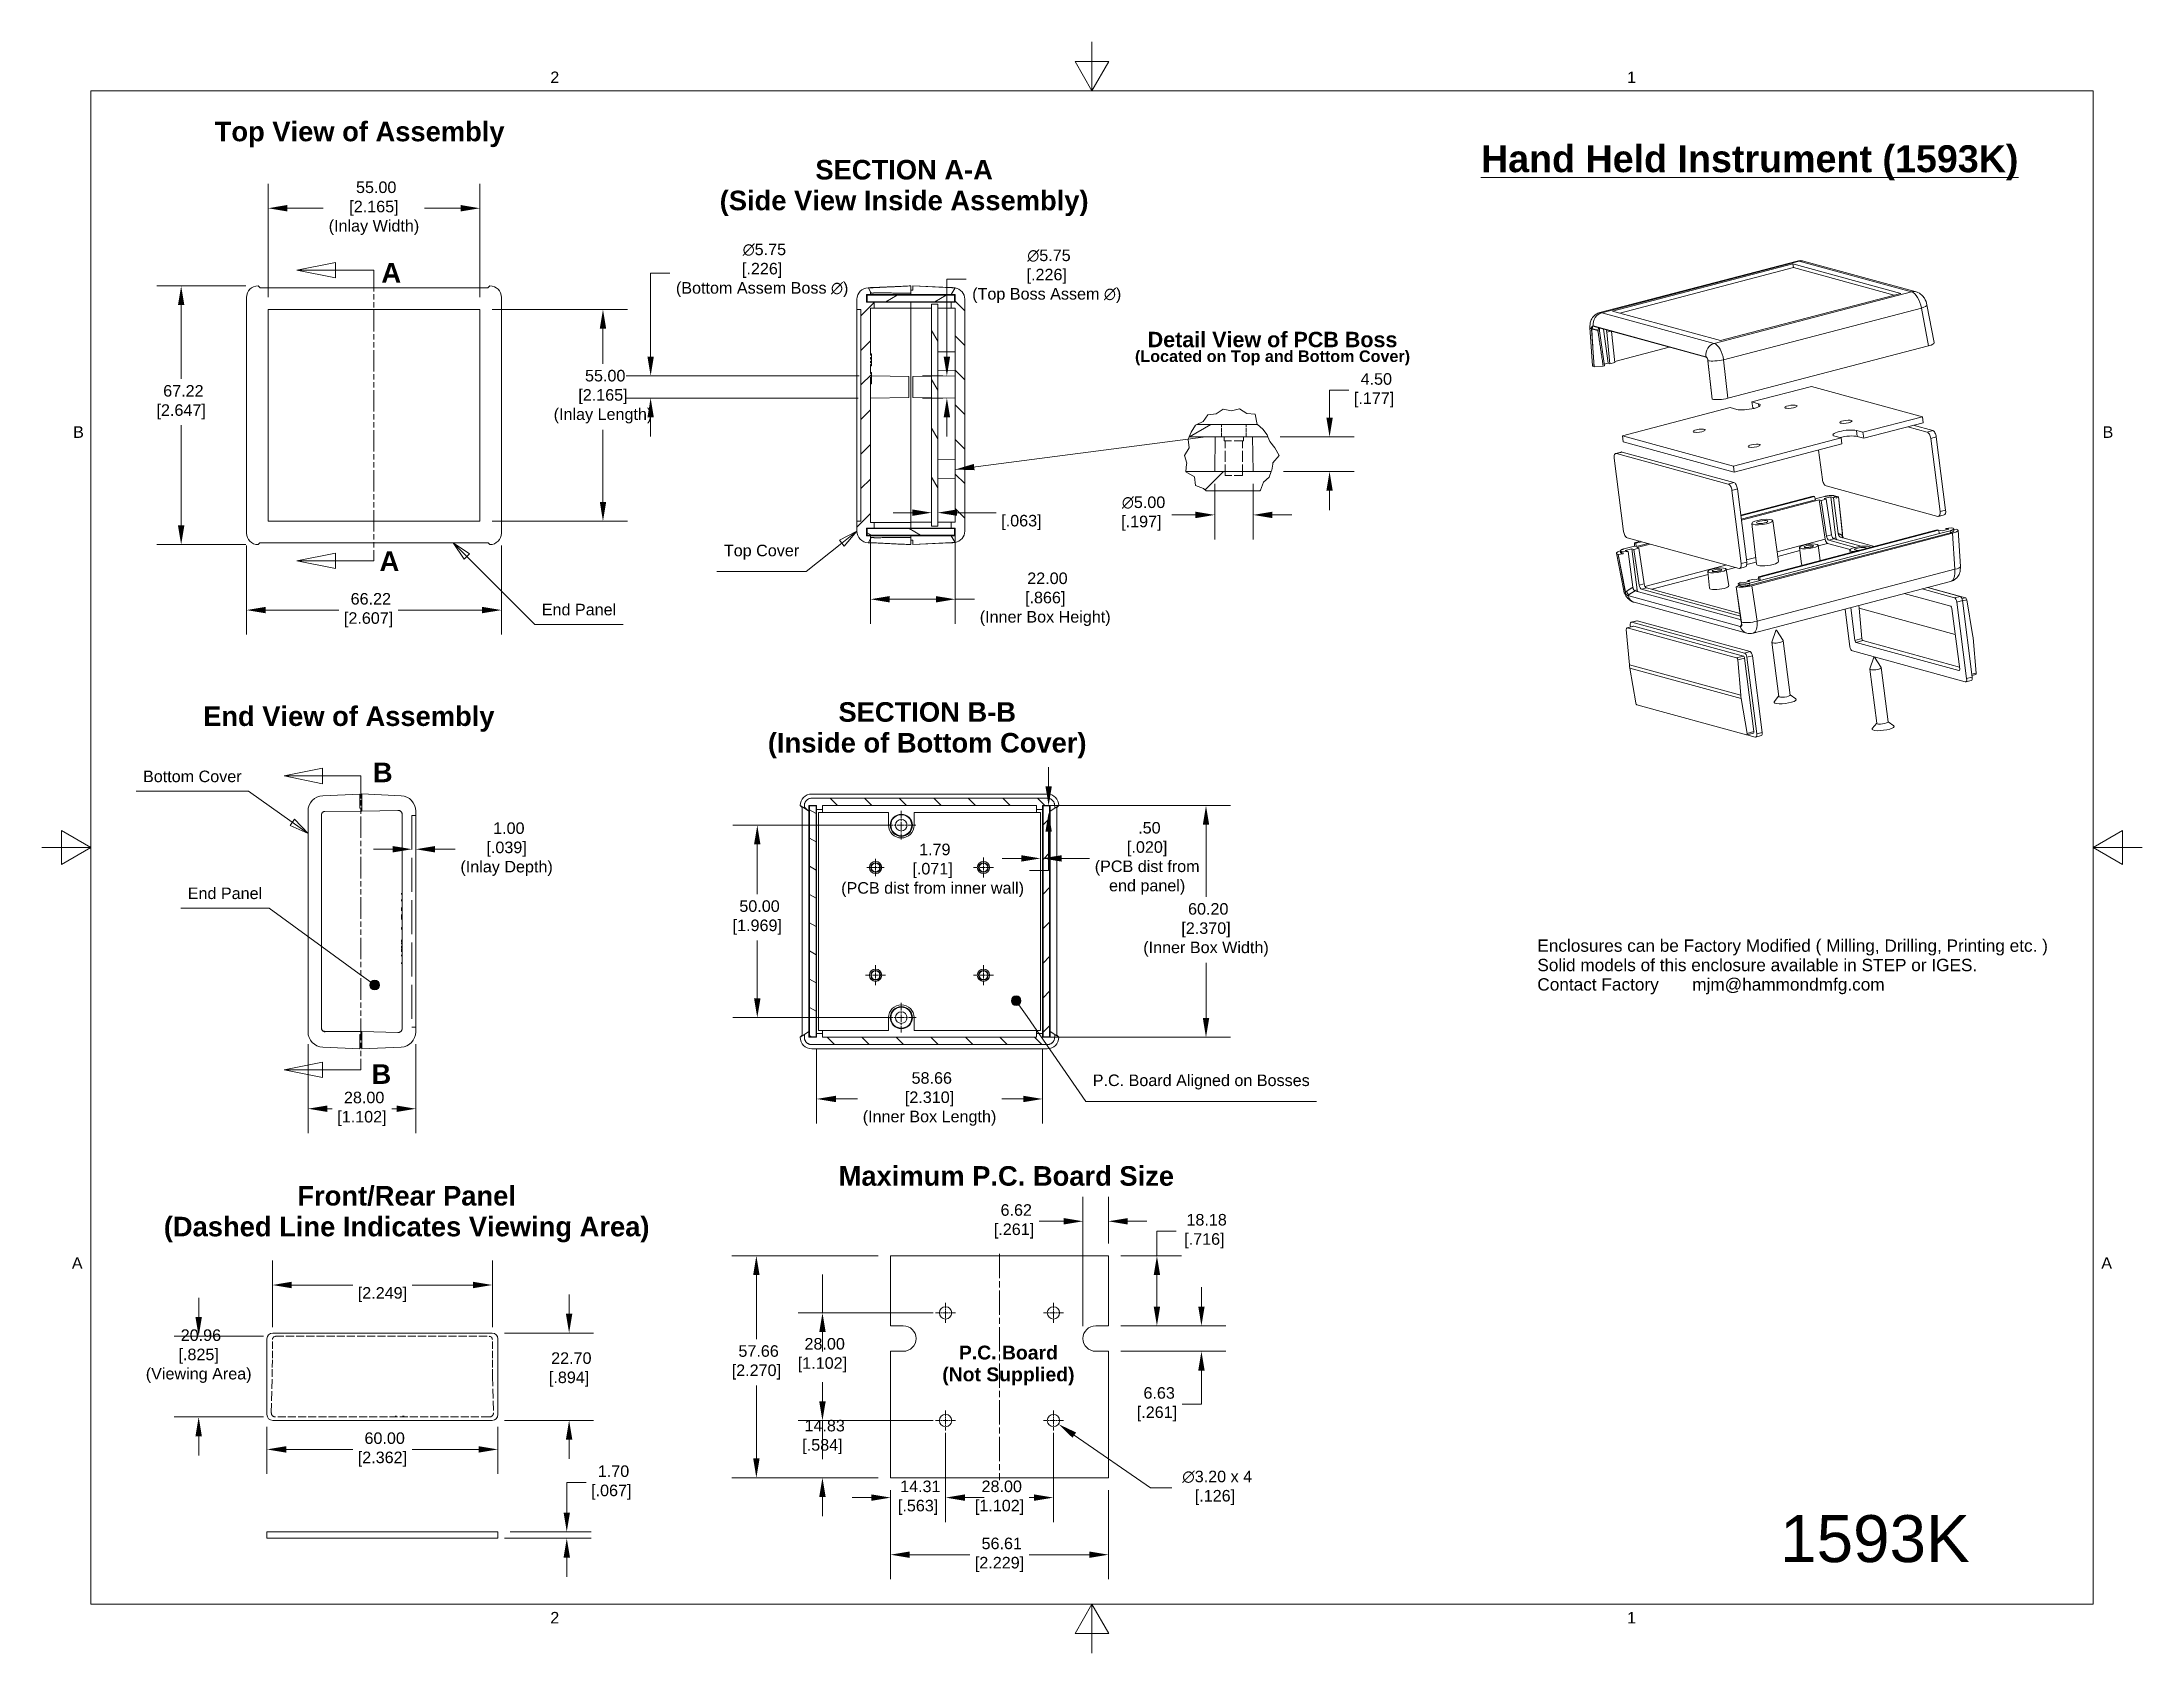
# Model space of a CAD drawing. Header units: millimetres. Extents: x 7 to 552, y 7 to 425.
import ezdxf

# ---------------------------------------------------------------- set-up
doc = ezdxf.new("R2010")
doc.units = ezdxf.units.MM
doc.header["$LTSCALE"] = 2
for name, pattern in [('CHAIN', [0.7087, 0.4724, -0.0591, 0.1181, -0.0591]), ('DASHED', [0.2067, 0.1654, -0.0413]), ('DOUBLE_DASH_CHAIN', [1.2403, 0.6614, -0.0827, 0.1654, -0.0827, 0.1654, -0.0827])]:
    doc.linetypes.add(name, pattern=pattern)
for name, color, linetype, lineweight in [('Border (ANSI)', 7, 'Continuous', 9), ('Break Line (ANSI)', 7, 'Continuous', 9), ('Center Mark (ANSI)', 7, 'Continuous', 9), ('Centerline (ANSI)', 7, 'Continuous', 9), ('Dimension (ANSI)', 7, 'Continuous', 9), ('Hatch (ANSI)', 7, 'Continuous', 9), ('Hidden (ANSI)', 7, 'DASHED', 9), ('Section Line (ANSI)', 7, 'DOUBLE_DASH_CHAIN', 9), ('Symbol (ANSI)', 7, 'Continuous', 9), ('Visible (ANSI)', 7, 'Continuous', 9), ('Visible Narrow (ANSI)', 7, 'Continuous', 9)]:
    doc.layers.add(name, color=color, linetype=linetype, lineweight=lineweight)
doc.styles.add('Label Text (ANSI)', font='arialbd.ttf')
doc.styles.add('Note Text (ANSI)', font='arial.ttf')
doc.dimstyles.new('Default - mm (ANSI)', dxfattribs={"dimscale": 2, "dimtxt": 1.5, "dimasz": 2.5, "dimexe": 3.175, "dimexo": 1.6002, "dimgap": 0.8, "dimtad": 0, "dimtih": 1, "dimtoh": 1, "dimrnd": 1e-08, "dimzin": 4, "dimdsep": 46, "dimtxsty": 'Note Text (ANSI)', "dimcen": 0.09, "dimdle": 10, "dimclrd": 256, "dimclre": 256, "dimclrt": 256, "dimadec": 1, "dimazin": 0, "dimtfac": 2.032, "dimtofl": 0, "dimtmove": 0, "dimatfit": 3, "dimfxl": 0, "dimtolj": 1, "dimtzin": 0, "dimlwd": -1, "dimlwe": -1, "dimarcsym": 0})
doc.dimstyles.new('Default - mm (ANSI)$7', dxfattribs={"dimscale": 2, "dimtxt": 1.5, "dimasz": 2.5, "dimexe": 3.175, "dimexo": 1.6002, "dimgap": 0.8, "dimtad": 0, "dimtih": 1, "dimtoh": 1, "dimrnd": 1e-08, "dimzin": 4, "dimdsep": 46, "dimtxsty": 'Note Text (ANSI)', "dimcen": 0.09, "dimdle": 10, "dimclrd": 256, "dimclre": 256, "dimclrt": 256, "dimadec": 1, "dimazin": 0, "dimtfac": 2.032, "dimtofl": 0, "dimtmove": 0, "dimatfit": 3, "dimfxl": 0, "dimtolj": 1, "dimtzin": 0, "dimlwd": -1, "dimlwe": -1, "dimarcsym": 0})

msp = doc.modelspace()

# ---------------------------------------------------------------- texts
at = {"layer": 'Symbol (ANSI)', "attachment_point": 2}
for s, insert, char_height, width, style in [('{\\fArial|b1|i0;Top View of Assembly}', (89.1243, 404.4785), 5.08, 89.960242, 'Label Text (ANSI)'), ('{\\fArial|b1|i0;\\H7.0000;\\LHand Held Instrument (1593K)}', (450.2763, 398.3683), 7, 140.174692, 'Label Text (ANSI)'), ('{\\fArial|b1|i0;End View of Assembly}', (86.3141, 252.5613), 5.08, 83.574045, 'Label Text (ANSI)'), ('{\\fArial|b1|i0;Maximum P.C. Board Size}', (257.1404, 133.1009), 5.08, 89.960242, 'Label Text (ANSI)'), ('{\\fArial|b0|i0;\\H12.2000;1593K}', (482.8116, 42.4196), 12.2, 49.27424, 'Note Text (ANSI)')]:
    msp.add_mtext(s, dxfattribs=dict(at, insert=insert, char_height=char_height, width=width, style=style))
at = {"layer": 'Symbol (ANSI)', "attachment_point": 2, "style": 'Label Text (ANSI)'}
for s, insert, char_height, width, line_spacing_factor in [('{\\fArial|b1|i0;SECTION A-A\\P(Side View Inside Assembly)}', (230.5934, 394.5539), 5.08, 104.288549, 0.944221), ('{\\H0.7874x;Detail View of PCB Boss\\P\\H0.75x;(Located on Top and Bottom Cover)\\H1.4146x; }', (326.3019, 349.8919), 5.08, 74.68389, 0.726447), ('{\\fArial|b1|i0;SECTION B-B\\P(Inside of Bottom Cover)}', (236.5893, 253.6574), 5.08, 93.922599, 0.944221), ('{\\fArial|b1|i0;Front/Rear Panel\\P(Dashed Line Indicates Viewing Area)}', (101.3372, 127.9446), 5.08, 132.825015, 0.944221), ('{\\fArial|b1|i0;\\H3.6000;P.C. Board\\P(Not Supplied)}', (257.6773, 86.4706), 3.6, 36.625721, 0.944221)]:
    msp.add_mtext(s, dxfattribs=dict(at, insert=insert, char_height=char_height, width=width, line_spacing_factor=line_spacing_factor))
at = {"layer": 'Symbol (ANSI)', "insert": (309.8527, 324.0454), "char_height": 3, "attachment_point": 1, "style": 'Note Text (ANSI)'}
msp.add_mtext('{ }', dxfattribs=at)
at = {"layer": 'Symbol (ANSI)', "color": 5, "true_color": 0x0000ff, "insert": (395.0981, 192.0023), "char_height": 3.2, "width": 132.646341, "attachment_point": 1, "line_spacing_factor": 0.944222, "style": 'Note Text (ANSI)'}
msp.add_mtext('{\\fArial|b0|i0;\\H3.2000;Enclosures can be Factory Modified ( Milling, Drilling, Printing etc. )\\PSolid models of this enclosure available in STEP or IGES.\\PContact Factory       mjm@hammondmfg.com}', dxfattribs=at)

# ---------------------------------------------------------------- blocks, each defined once
blk = doc.blocks.new('Borders Default Border')
at = {"layer": 'Border (ANSI)', "flags": 128}
for points in [[(139.7, 212.6), (139.7, 206.25), (137.5, 210.06), (141.9, 210.06), (139.7, 206.25)], [(9.65, 9.65), (9.65, 206.25), (269.75, 206.25), (269.75, 9.65), (9.65, 9.65)], [(3.3, 107.95), (9.65, 107.95), (5.84, 110.15), (5.84, 105.75), (9.65, 107.95)], [(276.1, 107.95), (269.75, 107.95), (273.56, 110.15), (273.56, 105.75), (269.75, 107.95)], [(139.7, 3.3), (139.7, 9.65), (137.5, 5.84), (141.9, 5.84), (139.7, 9.65)]]:
    blk.add_lwpolyline(points, dxfattribs=at)
at = {"layer": 'Border (ANSI)', "char_height": 1.5, "attachment_point": 7, "style": 'Note Text (ANSI)'}
for s, insert in [('2', (69.33, 207.26)), ('1', (209.21, 207.26)), ('B', (7.35, 161.17)), ('B', (270.98, 161.17)), ('A', (7.18, 53.22)), ('A', (270.81, 53.22)), ('2', (69.33, 7.14))]:
    blk.add_mtext(s, dxfattribs=dict(at, insert=insert))
at = {"layer": 'Border (ANSI)', "insert": (209.21, 7.14), "char_height": 1.5, "attachment_point": 7, "line_spacing_factor": 1.875, "style": 'Note Text (ANSI)'}
blk.add_mtext('1', dxfattribs=at)
blk = doc.blocks.new('2dTransSection0')
at = {"layer": 'Section Line (ANSI)', "linetype": 'Continuous'}
for p, q in [((39.74, 118.24), (34.74, 117.24)), ((39.74, 116.24), (39.74, 118.24)), ((39.74, 117.24), (34.74, 117.24)), ((34.74, 117.24), (39.74, 116.24)), ((44.74, 117.24), (39.74, 117.24)), ((44.74, 117.24), (44.74, 115.83)), ((39.74, 80.07), (34.74, 79.07)), ((39.74, 78.07), (39.74, 80.07)), ((44.74, 80.48), (44.74, 79.07)), ((39.74, 79.07), (34.74, 79.07)), ((34.74, 79.07), (39.74, 78.07)), ((44.74, 79.07), (39.74, 79.07))]:
    blk.add_line(p, q, dxfattribs=at)
at = {"layer": 'Section Line (ANSI)', "linetype": 'DOUBLE_DASH_CHAIN', "ltscale": 2.117127}
blk.add_line((44.74, 117.24), (44.74, 79.07), dxfattribs=at)
at = {"layer": 'Section Line (ANSI)', "linetype": 'Continuous', "flags": 128}
for points in [[(39.74, 118.24), (34.74, 117.24), (39.74, 116.24), (39.74, 118.24)], [(39.74, 80.07), (34.74, 79.07), (39.74, 78.07), (39.74, 80.07)]]:
    blk.add_lwpolyline(points, dxfattribs=at)
at = {"layer": 'Section Line (ANSI)'}
for points in [[(39.74, 118.24), (34.74, 117.24), (39.74, 116.24), (39.74, 118.24)], [(39.74, 80.07), (34.74, 79.07), (39.74, 78.07), (39.74, 80.07)]]:
    blk.add_solid(points, dxfattribs=at)
at = {"layer": 'Section Line (ANSI)', "char_height": 2.54, "attachment_point": 7, "style": 'Label Text (ANSI)'}
for insert in [(46.28, 116.43), (46.1, 77.24)]:
    blk.add_mtext('B', dxfattribs=dict(at, insert=insert))
blk = doc.blocks.new('*D6')
at = {"layer": 'Defpoints', "color": 0, "transparency": 16777216}
for p in [(241.37, 66.98), (269.37, 66.98), (269.37, 46.98)]:
    blk.add_point(p, dxfattribs=at)
at = {"layer": 'Dimension (ANSI)', "transparency": 16777216}
for p, q in [((241.37, 63.78), (241.37, 40.63)), ((269.37, 63.78), (269.37, 40.63)), ((246.37, 46.98), (247.64, 46.98)), ((264.37, 46.98), (263.1, 46.98))]:
    blk.add_line(p, q, dxfattribs=at)
for points in [[(246.37, 47.81), (246.37, 46.15), (241.37, 46.98)], [(264.37, 47.81), (264.37, 46.15), (269.37, 46.98)]]:
    blk.add_solid(points, dxfattribs=at)
at = {"layer": 'Dimension (ANSI)', "transparency": 16777216, "insert": (255.37, 51.41), "char_height": 3, "attachment_point": 2, "style": 'Note Text (ANSI)'}
blk.add_mtext('\\A1; 28.00\\P[1.102]', dxfattribs=at)
blk = doc.blocks.new('*D7')
at = {"layer": 'Defpoints', "color": 0, "transparency": 16777216}
for p in [(241.37, 94.98), (209.37, 66.98), (241.37, 66.98)]:
    blk.add_point(p, dxfattribs=at)
at = {"layer": 'Dimension (ANSI)', "transparency": 16777216}
for p, q in [((209.37, 99.98), (209.37, 104.98)), ((209.37, 94.98), (209.37, 99.98)), ((238.17, 94.98), (203.02, 94.98)), ((209.37, 89.98), (209.37, 84.98)), ((209.37, 71.98), (209.37, 76.98)), ((238.17, 66.98), (203.02, 66.98)), ((209.37, 66.98), (209.37, 61.98)), ((209.37, 61.98), (209.37, 56.98))]:
    blk.add_line(p, q, dxfattribs=at)
for points in [[(208.54, 89.98), (210.21, 89.98), (209.37, 94.98)], [(208.54, 71.98), (210.21, 71.98), (209.37, 66.98)]]:
    blk.add_solid(points, dxfattribs=at)
at = {"layer": 'Dimension (ANSI)', "transparency": 16777216, "insert": (209.37, 88.45), "char_height": 3, "attachment_point": 2, "style": 'Note Text (ANSI)'}
blk.add_mtext('\\A1; 28.00\\P[1.102]', dxfattribs=at)
blk = doc.blocks.new('*D8')
at = {"layer": 'Defpoints', "color": 0, "transparency": 16777216}
for p in [(227.07, 52.15), (283.68, 52.15), (283.68, 32.15)]:
    blk.add_point(p, dxfattribs=at)
at = {"layer": 'Dimension (ANSI)', "transparency": 16777216}
for p, q in [((227.07, 48.95), (227.07, 25.8)), ((283.68, 48.95), (283.68, 25.8)), ((232.07, 32.15), (247.64, 32.15)), ((278.68, 32.15), (263.1, 32.15))]:
    blk.add_line(p, q, dxfattribs=at)
for points in [[(232.07, 32.98), (232.07, 31.31), (227.07, 32.15)], [(278.68, 32.98), (278.68, 31.31), (283.68, 32.15)]]:
    blk.add_solid(points, dxfattribs=at)
at = {"layer": 'Dimension (ANSI)', "transparency": 16777216, "insert": (255.37, 36.58), "char_height": 3, "attachment_point": 2, "style": 'Note Text (ANSI)'}
blk.add_mtext('\\A1; 56.61\\P[2.229]', dxfattribs=at)
blk = doc.blocks.new('*D9')
at = {"layer": 'Defpoints', "color": 0, "transparency": 16777216}
for p in [(241.37, 66.98), (227.07, 52.15), (241.37, 46.98)]:
    blk.add_point(p, dxfattribs=at)
at = {"layer": 'Dimension (ANSI)', "transparency": 16777216}
for p, q in [((241.37, 63.78), (241.37, 40.63)), ((222.07, 46.98), (217.07, 46.98)), ((227.07, 48.95), (227.07, 40.63)), ((246.37, 46.98), (251.37, 46.98))]:
    blk.add_line(p, q, dxfattribs=at)
for points in [[(222.07, 47.81), (222.07, 46.15), (227.07, 46.98)], [(246.37, 47.81), (246.37, 46.15), (241.37, 46.98)]]:
    blk.add_solid(points, dxfattribs=at)
at = {"layer": 'Dimension (ANSI)', "transparency": 16777216, "insert": (234.22, 51.41), "char_height": 3, "attachment_point": 2, "style": 'Note Text (ANSI)'}
blk.add_mtext('\\A1; 14.31\\P[.563]', dxfattribs=at)
blk = doc.blocks.new('*D10')
at = {"layer": 'Defpoints', "color": 0, "transparency": 16777216}
for p in [(192.2, 109.81), (227.07, 109.81), (227.07, 52.15)]:
    blk.add_point(p, dxfattribs=at)
at = {"layer": 'Dimension (ANSI)', "transparency": 16777216}
for p, q in [((223.87, 109.81), (185.85, 109.81)), ((192.2, 104.81), (192.2, 88.17)), ((192.2, 57.15), (192.2, 76.11)), ((223.87, 52.15), (185.85, 52.15))]:
    blk.add_line(p, q, dxfattribs=at)
for points in [[(191.37, 104.81), (193.03, 104.81), (192.2, 109.81)], [(191.37, 57.15), (193.03, 57.15), (192.2, 52.15)]]:
    blk.add_solid(points, dxfattribs=at)
at = {"layer": 'Dimension (ANSI)', "transparency": 16777216, "insert": (192.2, 86.57), "char_height": 3, "attachment_point": 2, "style": 'Note Text (ANSI)'}
blk.add_mtext('\\A1; 57.66\\P[2.270]', dxfattribs=at)
blk = doc.blocks.new('*D11')
at = {"layer": 'Defpoints', "color": 0, "transparency": 16777216}
for p in [(283.68, 109.81), (283.68, 91.63), (296.27, 91.63)]:
    blk.add_point(p, dxfattribs=at)
at = {"layer": 'Dimension (ANSI)', "transparency": 16777216}
for p, q in [((301.27, 116.25), (296.27, 116.25)), ((296.27, 116.25), (296.27, 109.81)), ((286.88, 109.81), (302.62, 109.81)), ((296.27, 104.81), (296.27, 96.63)), ((286.88, 91.63), (302.62, 91.63))]:
    blk.add_line(p, q, dxfattribs=at)
for points in [[(295.43, 104.81), (297.1, 104.81), (296.27, 109.81)], [(295.43, 96.63), (297.1, 96.63), (296.27, 91.63)]]:
    blk.add_solid(points, dxfattribs=at)
at = {"layer": 'Dimension (ANSI)', "transparency": 16777216, "insert": (308.6, 120.68), "char_height": 3, "attachment_point": 2, "style": 'Note Text (ANSI)'}
blk.add_mtext('\\A1; 18.18\\P[.716]', dxfattribs=at)
blk = doc.blocks.new('*D12')
at = {"layer": 'Defpoints', "color": 0, "transparency": 16777216}
for p in [(283.68, 91.63), (307.83, 91.63), (283.68, 84.99)]:
    blk.add_point(p, dxfattribs=at)
at = {"layer": 'Dimension (ANSI)', "transparency": 16777216}
for p, q in [((307.83, 96.63), (307.83, 101.63)), ((286.88, 91.63), (314.18, 91.63)), ((286.88, 84.99), (314.18, 84.99)), ((307.83, 79.99), (307.83, 71.25)), ((307.83, 71.25), (302.83, 71.25))]:
    blk.add_line(p, q, dxfattribs=at)
for points in [[(307, 96.63), (308.67, 96.63), (307.83, 91.63)], [(307, 79.99), (308.67, 79.99), (307.83, 84.99)]]:
    blk.add_solid(points, dxfattribs=at)
at = {"layer": 'Dimension (ANSI)', "transparency": 16777216, "insert": (296.27, 75.68), "char_height": 3, "attachment_point": 2, "style": 'Note Text (ANSI)'}
blk.add_mtext('\\A1; 6.63\\P[.261]', dxfattribs=at)
blk = doc.blocks.new('*D13')
at = {"layer": 'Defpoints', "color": 0, "transparency": 16777216}
for p in [(209.37, 66.98), (241.37, 66.98), (227.07, 52.15)]:
    blk.add_point(p, dxfattribs=at)
at = {"layer": 'Dimension (ANSI)', "transparency": 16777216}
for p, q in [((209.37, 71.98), (209.37, 76.98)), ((238.17, 66.98), (203.02, 66.98)), ((223.87, 52.15), (203.02, 52.15)), ((209.37, 47.15), (209.37, 42.15))]:
    blk.add_line(p, q, dxfattribs=at)
for points in [[(208.54, 71.98), (210.21, 71.98), (209.37, 66.98)], [(208.54, 47.15), (210.21, 47.15), (209.37, 52.15)]]:
    blk.add_solid(points, dxfattribs=at)
at = {"layer": 'Dimension (ANSI)', "transparency": 16777216, "insert": (209.37, 67.18), "char_height": 3, "attachment_point": 2, "style": 'Note Text (ANSI)'}
blk.add_mtext('\\A1; 14.83\\P[.584]', dxfattribs=at)
blk = doc.blocks.new('*D14')
at = {"layer": 'Defpoints', "color": 0, "transparency": 16777216}
for p in [(277.06, 118.78), (283.68, 109.81), (277.06, 88.31)]:
    blk.add_point(p, dxfattribs=at)
at = {"layer": 'Dimension (ANSI)', "transparency": 16777216}
for p, q in [((277.06, 91.51), (277.06, 125.13)), ((283.68, 113.01), (283.68, 125.13)), ((272.06, 118.78), (265.71, 118.78)), ((288.68, 118.78), (293.68, 118.78))]:
    blk.add_line(p, q, dxfattribs=at)
for points in [[(272.06, 119.61), (272.06, 117.94), (277.06, 118.78)], [(288.68, 119.61), (288.68, 117.94), (283.68, 118.78)]]:
    blk.add_solid(points, dxfattribs=at)
at = {"layer": 'Dimension (ANSI)', "transparency": 16777216, "insert": (259.14, 123.21), "char_height": 3, "attachment_point": 2, "style": 'Note Text (ANSI)'}
blk.add_mtext('\\A1; 6.62\\P[.261]', dxfattribs=at)
blk = doc.blocks.new('*D15')
at = {"layer": 'Defpoints', "color": 0, "transparency": 16777216}
for p in [(123.61, 102.22), (66.48, 88.04), (123.61, 88.04)]:
    blk.add_point(p, dxfattribs=at)
at = {"layer": 'Dimension (ANSI)', "transparency": 16777216}
for p, q in [((66.48, 91.24), (66.48, 108.57)), ((123.61, 91.24), (123.61, 108.57)), ((71.48, 102.22), (87.32, 102.22)), ((118.61, 102.22), (102.78, 102.22))]:
    blk.add_line(p, q, dxfattribs=at)
for points in [[(71.48, 103.06), (71.48, 101.39), (66.48, 102.22)], [(118.61, 103.06), (118.61, 101.39), (123.61, 102.22)]]:
    blk.add_solid(points, dxfattribs=at)
at = {"layer": 'Dimension (ANSI)', "transparency": 16777216, "insert": (95.05, 102.22), "char_height": 3, "attachment_point": 5, "style": 'Note Text (ANSI)'}
blk.add_mtext('\\A1; \\P[2.249]', dxfattribs=at)
blk = doc.blocks.new('*D16')
at = {"layer": 'Defpoints', "color": 0, "transparency": 16777216}
for p in [(67.34, 88.89), (47.31, 67.93), (67.31, 67.93)]:
    blk.add_point(p, dxfattribs=at)
at = {"layer": 'Dimension (ANSI)', "transparency": 16777216}
for p, q in [((47.31, 93.89), (47.31, 98.89)), ((64.14, 88.89), (40.96, 88.89)), ((64.11, 67.93), (40.96, 67.93)), ((47.31, 62.93), (47.31, 57.93))]:
    blk.add_line(p, q, dxfattribs=at)
for points in [[(46.48, 93.89), (48.14, 93.89), (47.31, 88.89)], [(46.48, 62.93), (48.14, 62.93), (47.31, 67.93)]]:
    blk.add_solid(points, dxfattribs=at)
at = {"layer": 'Dimension (ANSI)', "transparency": 16777216, "insert": (47.31, 90.69), "char_height": 3, "attachment_point": 2, "style": 'Note Text (ANSI)'}
blk.add_mtext('\\A1; 20.96\\P[.825]{\\P(Viewing Area)}', dxfattribs=at)
blk = doc.blocks.new('*D17')
at = {"layer": 'Defpoints', "color": 0, "transparency": 16777216}
for p in [(123.55, 89.75), (123.55, 67.05), (143.55, 67.05)]:
    blk.add_point(p, dxfattribs=at)
at = {"layer": 'Dimension (ANSI)', "transparency": 16777216}
for p, q in [((143.55, 94.75), (143.55, 99.75)), ((126.75, 89.75), (149.9, 89.75)), ((126.75, 67.05), (149.9, 67.05)), ((143.55, 62.05), (143.55, 57.05))]:
    blk.add_line(p, q, dxfattribs=at)
for points in [[(142.71, 94.75), (144.38, 94.75), (143.55, 89.75)], [(142.71, 62.05), (144.38, 62.05), (143.55, 67.05)]]:
    blk.add_solid(points, dxfattribs=at)
at = {"layer": 'Dimension (ANSI)', "transparency": 16777216, "insert": (143.55, 84.73), "char_height": 3, "attachment_point": 2, "style": 'Note Text (ANSI)'}
blk.add_mtext('\\A1; 22.70\\P[.894]', dxfattribs=at)
blk = doc.blocks.new('*D18')
at = {"layer": 'Defpoints', "color": 0, "transparency": 16777216}
for p in [(65.05, 68.55), (125.05, 68.55), (125.05, 59.5)]:
    blk.add_point(p, dxfattribs=at)
at = {"layer": 'Dimension (ANSI)', "transparency": 16777216}
for p, q in [((65.05, 65.35), (65.05, 53.15)), ((125.05, 65.35), (125.05, 53.15)), ((70.05, 59.5), (87.32, 59.5)), ((120.05, 59.5), (102.78, 59.5))]:
    blk.add_line(p, q, dxfattribs=at)
for points in [[(70.05, 60.34), (70.05, 58.67), (65.05, 59.5)], [(120.05, 60.34), (120.05, 58.67), (125.05, 59.5)]]:
    blk.add_solid(points, dxfattribs=at)
at = {"layer": 'Dimension (ANSI)', "transparency": 16777216, "insert": (95.05, 63.93), "char_height": 3, "attachment_point": 2, "style": 'Note Text (ANSI)'}
blk.add_mtext('\\A1; 60.00\\P[2.362]', dxfattribs=at)
blk = doc.blocks.new('*D19')
at = {"layer": 'Defpoints', "color": 0, "transparency": 16777216}
for p in [(75.72, 168.02), (103.72, 168.02), (103.72, 148.02)]:
    blk.add_point(p, dxfattribs=at)
at = {"layer": 'Dimension (ANSI)', "transparency": 16777216}
for p, q in [((75.72, 164.82), (75.72, 141.67)), ((103.72, 164.82), (103.72, 141.67)), ((80.72, 148.02), (81.99, 148.02)), ((98.72, 148.02), (97.45, 148.02))]:
    blk.add_line(p, q, dxfattribs=at)
for points in [[(80.72, 148.86), (80.72, 147.19), (75.72, 148.02)], [(98.72, 148.86), (98.72, 147.19), (103.72, 148.02)]]:
    blk.add_solid(points, dxfattribs=at)
at = {"layer": 'Dimension (ANSI)', "transparency": 16777216, "insert": (89.72, 152.45), "char_height": 3, "attachment_point": 2, "style": 'Note Text (ANSI)'}
blk.add_mtext('\\A1; 28.00\\P[1.102]', dxfattribs=at)
blk = doc.blocks.new('*D20')
at = {"layer": 'Defpoints', "color": 0, "transparency": 16777216}
for p in [(266.52, 213.07), (266.02, 168.39), (266.52, 169)]:
    blk.add_point(p, dxfattribs=at)
at = {"layer": 'Dimension (ANSI)', "transparency": 16777216}
for p, q in [((261.02, 213.07), (256.02, 213.07)), ((271.52, 213.07), (278.77, 213.07))]:
    blk.add_line(p, q, dxfattribs=at)
for points in [[(261.02, 213.9), (261.02, 212.23), (266.02, 213.07)], [(271.52, 213.9), (271.52, 212.23), (266.52, 213.07)]]:
    blk.add_solid(points, dxfattribs=at)
at = {"layer": 'Dimension (ANSI)', "transparency": 16777216, "insert": (293.73, 213.07), "char_height": 3, "attachment_point": 5, "style": 'Note Text (ANSI)'}
blk.add_mtext('\\A1; .50\\P[.020]{\\P(PCB dist from\\Pend panel)}', dxfattribs=at)
blk = doc.blocks.new('*D21')
at = {"layer": 'Defpoints', "color": 0, "transparency": 16777216}
for p in [(237.98, 226.79), (237.98, 225), (268.13, 226.79)]:
    blk.add_point(p, dxfattribs=at)
at = {"layer": 'Dimension (ANSI)', "transparency": 16777216}
for p, q in [((268.13, 231.79), (268.13, 236.79)), ((268.13, 220), (268.13, 209.92)), ((268.13, 209.92), (263.13, 209.92))]:
    blk.add_line(p, q, dxfattribs=at)
for points in [[(267.3, 231.79), (268.96, 231.79), (268.13, 226.79)], [(267.3, 220), (268.96, 220), (268.13, 225)]]:
    blk.add_solid(points, dxfattribs=at)
at = {"layer": 'Dimension (ANSI)', "transparency": 16777216, "insert": (237.98, 216.9), "char_height": 3, "attachment_point": 2, "style": 'Note Text (ANSI)'}
blk.add_mtext('\\A1; 1.79\\P[.071]{\\P(PCB dist from inner wall)}', dxfattribs=at)
blk = doc.blocks.new('*D22')
at = {"layer": 'Defpoints', "color": 0, "transparency": 16777216}
for p in [(207.86, 166.58), (266.52, 166.58), (266.52, 150.56)]:
    blk.add_point(p, dxfattribs=at)
at = {"layer": 'Dimension (ANSI)', "transparency": 16777216}
for p, q in [((207.86, 163.38), (207.86, 144.21)), ((266.52, 163.38), (266.52, 144.21)), ((212.86, 150.56), (218.44, 150.56)), ((261.52, 150.56), (255.94, 150.56))]:
    blk.add_line(p, q, dxfattribs=at)
for points in [[(212.86, 151.4), (212.86, 149.73), (207.86, 150.56)], [(261.52, 151.4), (261.52, 149.73), (266.52, 150.56)]]:
    blk.add_solid(points, dxfattribs=at)
at = {"layer": 'Dimension (ANSI)', "transparency": 16777216, "insert": (237.19, 150.56), "char_height": 3, "attachment_point": 5, "style": 'Note Text (ANSI)'}
blk.add_mtext('\\A1; 58.66\\P[2.310]{\\P(Inner Box Length)}', dxfattribs=at)
blk = doc.blocks.new('*D23')
at = {"layer": 'Defpoints', "color": 0, "transparency": 16777216}
for p in [(265.02, 226.79), (309.02, 226.79), (265.02, 166.59)]:
    blk.add_point(p, dxfattribs=at)
at = {"layer": 'Dimension (ANSI)', "transparency": 16777216}
for p, q in [((268.22, 226.79), (315.37, 226.79)), ((309.02, 221.79), (309.02, 203.05)), ((309.02, 171.59), (309.02, 185.89)), ((268.22, 166.59), (315.37, 166.59))]:
    blk.add_line(p, q, dxfattribs=at)
for points in [[(308.19, 221.79), (309.85, 221.79), (309.02, 226.79)], [(308.19, 171.59), (309.85, 171.59), (309.02, 166.59)]]:
    blk.add_solid(points, dxfattribs=at)
at = {"layer": 'Dimension (ANSI)', "transparency": 16777216, "insert": (309.02, 201.45), "char_height": 3, "attachment_point": 2, "style": 'Note Text (ANSI)'}
blk.add_mtext('\\A1; 60.20\\P[2.370]{\\P(Inner Box Width)}', dxfattribs=at)
blk = doc.blocks.new('Balloon1')
at = {"layer": 'Symbol (ANSI)'}
for p, q in [((30.13, 115.25), (15.52, 115.25)), ((35.82, 111.22), (30.13, 115.25)), ((36.11, 111.63), (35.53, 110.82)), ((35.53, 110.82), (37.86, 109.78)), ((35.82, 111.22), (37.86, 109.78)), ((37.86, 109.78), (36.11, 111.63))]:
    blk.add_line(p, q, dxfattribs=at)
at = {"layer": 'Symbol (ANSI)', "flags": 128}
blk.add_lwpolyline([(35.53, 110.82), (37.86, 109.78), (36.11, 111.63), (35.53, 110.82)], dxfattribs=at)
at = {"layer": 'Symbol (ANSI)'}
blk.add_solid([(35.53, 110.82), (37.86, 109.78), (36.11, 111.63), (35.53, 110.82)], dxfattribs=at)
at = {"layer": 'Symbol (ANSI)', "insert": (22.83, 117.18), "char_height": 1.5, "attachment_point": 5, "style": 'Note Text (ANSI)'}
blk.add_mtext('Bottom Cover', dxfattribs=at)
blk = doc.blocks.new('Balloon2')
at = {"layer": 'Symbol (ANSI)'}
h = blk.add_hatch(color=256, dxfattribs=at)
edge = h.paths.add_edge_path(flags=0)
edge.add_arc((129.85, 88.05), 0.622, 0, 360)
for p, q in [((131.27, 86), (130.21, 87.53)), ((131.27, 86), (138.89, 74.93)), ((138.89, 74.93), (168.88, 74.93))]:
    blk.add_line(p, q, dxfattribs=at)
blk.add_circle((129.85, 88.05), 0.622, dxfattribs=at)
at = {"layer": 'Symbol (ANSI)', "insert": (153.89, 77.48), "char_height": 1.5, "attachment_point": 5, "style": 'Note Text (ANSI)'}
blk.add_mtext('P.C. Board Aligned on Bosses', dxfattribs=at)
blk = doc.blocks.new('*D26')
at = {"layer": 'Defpoints', "color": 0, "transparency": 16777216}
for p in [(268.06, 67.89), (270.69, 66.07)]:
    blk.add_point(p, dxfattribs=at)
at = {"layer": 'Dimension (ANSI)', "transparency": 16777216}
for p, q in [((269.19, 66.98), (269.55, 66.98)), ((269.37, 66.8), (269.37, 67.16)), ((294.61, 49.49), (274.8, 63.22)), ((300.17, 49.49), (294.61, 49.49))]:
    blk.add_line(p, q, dxfattribs=at)
blk.add_solid([(275.27, 63.9), (274.32, 62.54), (270.69, 66.07)], dxfattribs=at)
at = {"layer": 'Dimension (ANSI)', "transparency": 16777216, "insert": (311.34, 53.97), "char_height": 3, "attachment_point": 2, "style": 'Note Text (ANSI)'}
blk.add_mtext('\\A1; ∅3.20{ x 4}\\P[.126]', dxfattribs=at)
blk = doc.blocks.new('*D27')
at = {"layer": 'Defpoints', "color": 0, "transparency": 16777216}
for p in [(123.55, 36.41), (125.05, 38.11), (142.94, 36.41)]:
    blk.add_point(p, dxfattribs=at)
at = {"layer": 'Dimension (ANSI)', "transparency": 16777216}
for p, q in [((147.94, 50.92), (142.94, 50.92)), ((142.94, 50.92), (142.94, 48.11)), ((142.94, 43.11), (142.94, 48.11)), ((126.75, 36.41), (149.29, 36.41)), ((128.25, 38.11), (149.29, 38.11)), ((142.94, 31.41), (142.94, 26.41))]:
    blk.add_line(p, q, dxfattribs=at)
for points in [[(142.11, 43.11), (143.78, 43.11), (142.94, 38.11)], [(142.11, 31.41), (143.78, 31.41), (142.94, 36.41)]]:
    blk.add_solid(points, dxfattribs=at)
at = {"layer": 'Dimension (ANSI)', "transparency": 16777216, "insert": (154.51, 55.35), "char_height": 3, "attachment_point": 2, "style": 'Note Text (ANSI)'}
blk.add_mtext('\\A1; 1.70\\P[.067]', dxfattribs=at)
blk = doc.blocks.new('Balloon3')
at = {"layer": 'Symbol (ANSI)'}
h = blk.add_hatch(color=256, dxfattribs=at)
edge = h.paths.add_edge_path(flags=0)
edge.add_arc((46.51, 90.08), 0.622, 0, 360)
for p, q in [((32.8, 100.08), (21.34, 100.08)), ((44.5, 91.55), (32.8, 100.08)), ((44.5, 91.55), (46.01, 90.45))]:
    blk.add_line(p, q, dxfattribs=at)
blk.add_circle((46.51, 90.08), 0.622, dxfattribs=at)
at = {"layer": 'Symbol (ANSI)', "insert": (27.07, 101.99), "char_height": 1.5, "attachment_point": 5, "style": 'Note Text (ANSI)'}
blk.add_mtext('End Panel', dxfattribs=at)
blk = doc.blocks.new('*D29')
at = {"layer": 'Defpoints', "color": 0, "transparency": 16777216}
for p in [(120.35, 382), (65.35, 355.71), (120.35, 355.71)]:
    blk.add_point(p, dxfattribs=at)
at = {"layer": 'Dimension (ANSI)', "transparency": 16777216}
for p, q in [((65.35, 358.91), (65.35, 388.35)), ((120.35, 358.91), (120.35, 388.35)), ((70.35, 382), (79.69, 382)), ((115.35, 382), (106.01, 382))]:
    blk.add_line(p, q, dxfattribs=at)
for points in [[(70.35, 382.84), (70.35, 381.17), (65.35, 382)], [(115.35, 382.84), (115.35, 381.17), (120.35, 382)]]:
    blk.add_solid(points, dxfattribs=at)
at = {"layer": 'Dimension (ANSI)', "transparency": 16777216, "insert": (92.85, 382), "char_height": 3, "attachment_point": 5, "style": 'Note Text (ANSI)'}
blk.add_mtext('\\A1; 55.00\\P[2.165]{\\P(Inlay Width)}', dxfattribs=at)
blk = doc.blocks.new('*D30')
at = {"layer": 'Defpoints', "color": 0, "transparency": 16777216}
for p in [(120.35, 355.71), (120.35, 300.71), (152.35, 300.71)]:
    blk.add_point(p, dxfattribs=at)
at = {"layer": 'Dimension (ANSI)', "transparency": 16777216}
for p, q in [((123.55, 355.71), (158.7, 355.71)), ((152.35, 350.71), (152.35, 341.6)), ((152.35, 305.71), (152.35, 324.44)), ((123.55, 300.71), (158.7, 300.71))]:
    blk.add_line(p, q, dxfattribs=at)
for points in [[(151.52, 350.71), (153.18, 350.71), (152.35, 355.71)], [(151.52, 305.71), (153.18, 305.71), (152.35, 300.71)]]:
    blk.add_solid(points, dxfattribs=at)
at = {"layer": 'Dimension (ANSI)', "transparency": 16777216, "insert": (152.35, 340), "char_height": 3, "attachment_point": 2, "style": 'Note Text (ANSI)'}
blk.add_mtext('\\A1; 55.00\\P[2.165]{\\P(Inlay Length)}', dxfattribs=at)
blk = doc.blocks.new('*D31')
at = {"layer": 'Defpoints', "color": 0, "transparency": 16777216}
for p in [(59.74, 297.59), (125.96, 297.59), (125.96, 277.59)]:
    blk.add_point(p, dxfattribs=at)
at = {"layer": 'Dimension (ANSI)', "transparency": 16777216}
for p, q in [((59.74, 294.39), (59.74, 271.24)), ((125.96, 294.39), (125.96, 271.24)), ((64.74, 277.59), (83.72, 277.59)), ((120.96, 277.59), (99.18, 277.59))]:
    blk.add_line(p, q, dxfattribs=at)
for points in [[(64.74, 278.43), (64.74, 276.76), (59.74, 277.59)], [(120.96, 278.43), (120.96, 276.76), (125.96, 277.59)]]:
    blk.add_solid(points, dxfattribs=at)
at = {"layer": 'Dimension (ANSI)', "transparency": 16777216, "insert": (91.45, 282.02), "char_height": 3, "attachment_point": 2, "style": 'Note Text (ANSI)'}
blk.add_mtext('\\A1; 66.22\\P[2.607]', dxfattribs=at)
blk = doc.blocks.new('*D32')
at = {"layer": 'Defpoints', "color": 0, "transparency": 16777216}
for p in [(42.76, 361.82), (62.76, 361.82), (62.73, 294.6)]:
    blk.add_point(p, dxfattribs=at)
at = {"layer": 'Dimension (ANSI)', "transparency": 16777216}
for p, q in [((59.56, 361.82), (36.41, 361.82)), ((42.76, 356.82), (42.76, 337.66)), ((42.76, 299.6), (42.76, 325.6)), ((59.53, 294.6), (36.41, 294.6))]:
    blk.add_line(p, q, dxfattribs=at)
for points in [[(41.93, 356.82), (43.59, 356.82), (42.76, 361.82)], [(41.93, 299.6), (43.59, 299.6), (42.76, 294.6)]]:
    blk.add_solid(points, dxfattribs=at)
at = {"layer": 'Dimension (ANSI)', "transparency": 16777216, "insert": (42.76, 336.06), "char_height": 3, "attachment_point": 2, "style": 'Note Text (ANSI)'}
blk.add_mtext('\\A1; 67.22\\P[2.647]', dxfattribs=at)
blk = doc.blocks.new('2dTransSection1')
at = {"layer": 'Section Line (ANSI)', "linetype": 'Continuous'}
for p, q in [((41.42, 183.94), (36.42, 182.94)), ((41.42, 182.94), (36.42, 182.94)), ((36.42, 182.94), (41.42, 181.94)), ((41.42, 181.94), (41.42, 183.94)), ((46.42, 182.94), (41.42, 182.94)), ((46.42, 182.94), (46.42, 181.56)), ((41.42, 146.21), (36.42, 145.21)), ((41.42, 145.21), (36.42, 145.21)), ((36.42, 145.21), (41.42, 144.21)), ((41.42, 144.21), (41.42, 146.21)), ((46.42, 145.21), (41.42, 145.21)), ((46.42, 146.59), (46.42, 145.21))]:
    blk.add_line(p, q, dxfattribs=at)
at = {"layer": 'Section Line (ANSI)', "linetype": 'DOUBLE_DASH_CHAIN', "ltscale": 2.093233}
blk.add_line((46.42, 182.94), (46.42, 145.21), dxfattribs=at)
at = {"layer": 'Section Line (ANSI)', "linetype": 'Continuous', "flags": 128}
for points in [[(41.42, 183.94), (36.42, 182.94), (41.42, 181.94), (41.42, 183.94)], [(41.42, 146.21), (36.42, 145.21), (41.42, 144.21), (41.42, 146.21)]]:
    blk.add_lwpolyline(points, dxfattribs=at)
at = {"layer": 'Section Line (ANSI)'}
for points in [[(41.42, 183.94), (36.42, 182.94), (41.42, 181.94), (41.42, 183.94)], [(41.42, 146.21), (36.42, 145.21), (41.42, 144.21), (41.42, 146.21)]]:
    blk.add_solid(points, dxfattribs=at)
at = {"layer": 'Section Line (ANSI)', "char_height": 2.54, "attachment_point": 7, "style": 'Label Text (ANSI)'}
for insert in [(47.39, 181.35), (47.15, 143.88)]:
    blk.add_mtext('A', dxfattribs=dict(at, insert=insert))
blk = doc.blocks.new('*D34')
at = {"layer": 'Defpoints', "color": 0, "transparency": 16777216}
for p in [(237.74, 334.9), (239.34, 334.9), (237.74, 302.9)]:
    blk.add_point(p, dxfattribs=at)
at = {"layer": 'Dimension (ANSI)', "transparency": 16777216}
for p, q in [((232.74, 302.9), (227.74, 302.9)), ((244.34, 302.9), (254.49, 302.9))]:
    blk.add_line(p, q, dxfattribs=at)
for points in [[(232.74, 303.74), (232.74, 302.07), (237.74, 302.9)], [(244.34, 303.74), (244.34, 302.07), (239.34, 302.9)]]:
    blk.add_solid(points, dxfattribs=at)
at = {"layer": 'Dimension (ANSI)', "transparency": 16777216, "insert": (261.06, 307.33), "char_height": 3, "attachment_point": 2, "style": 'Note Text (ANSI)'}
blk.add_mtext('\\A1; \\P[.063]', dxfattribs=at)
blk = doc.blocks.new('*D35')
at = {"layer": 'Defpoints', "color": 0, "transparency": 16777216}
for p in [(241.7, 338.44), (243.84, 338.44), (243.84, 332.69)]:
    blk.add_point(p, dxfattribs=at)
at = {"layer": 'Dimension (ANSI)', "transparency": 16777216}
for p, q in [((241.7, 343.44), (241.7, 363.58)), ((241.7, 363.58), (246.7, 363.58)), ((240.64, 338.44), (235.35, 338.44)), ((240.64, 332.69), (235.35, 332.69)), ((241.7, 327.69), (241.7, 322.69))]:
    blk.add_line(p, q, dxfattribs=at)
for points in [[(240.86, 343.44), (242.53, 343.44), (241.7, 338.44)], [(240.86, 327.69), (242.53, 327.69), (241.7, 332.69)]]:
    blk.add_solid(points, dxfattribs=at)
at = {"layer": 'Dimension (ANSI)', "transparency": 16777216, "insert": (267.64, 371.27), "char_height": 3, "attachment_point": 2, "style": 'Note Text (ANSI)'}
blk.add_mtext('\\A1; {\\fAIGDT|b0|i0;\\H3.0000;n\\fArial|b0|i0;\\H3.0000;}5.75\\P[.226]{\\P(Top Boss Assem \\fAIGDT|b0|i0;\\H3.0000;n\\fArial|b0|i0;\\H3.0000;)}', dxfattribs=at)
blk = doc.blocks.new('*D36')
at = {"layer": 'Defpoints', "color": 0, "transparency": 16777216}
for p in [(164.73, 338.43), (222.09, 338.43), (221.84, 332.69)]:
    blk.add_point(p, dxfattribs=at)
at = {"layer": 'Dimension (ANSI)', "transparency": 16777216}
for p, q in [((164.73, 343.43), (164.73, 365.12)), ((164.73, 365.12), (169.73, 365.12)), ((218.89, 338.43), (158.38, 338.43)), ((218.64, 332.69), (158.38, 332.69)), ((164.73, 327.69), (164.73, 322.69))]:
    blk.add_line(p, q, dxfattribs=at)
for points in [[(163.9, 343.43), (165.56, 343.43), (164.73, 338.43)], [(163.9, 327.69), (165.56, 327.69), (164.73, 332.69)]]:
    blk.add_solid(points, dxfattribs=at)
at = {"layer": 'Dimension (ANSI)', "transparency": 16777216, "insert": (193.7, 372.81), "char_height": 3, "attachment_point": 2, "style": 'Note Text (ANSI)'}
blk.add_mtext('\\A1; {\\fAIGDT|b0|i0;\\H3.0000;n\\fArial|b0|i0;\\H3.0000;}5.75\\P[.226]{\\P(Bottom Assem Boss \\fAIGDT|b0|i0;\\H3.0000;n\\fArial|b0|i0;\\H3.0000;)}', dxfattribs=at)
blk = doc.blocks.new('*D37')
at = {"layer": 'Defpoints', "color": 0, "transparency": 16777216}
for p in [(221.84, 300.36), (243.84, 300.4), (221.84, 280.4)]:
    blk.add_point(p, dxfattribs=at)
at = {"layer": 'Dimension (ANSI)', "transparency": 16777216}
for p, q in [((221.84, 297.16), (221.84, 274.05)), ((243.84, 297.2), (243.84, 274.05)), ((226.84, 280.4), (238.84, 280.4)), ((243.84, 280.4), (248.84, 280.4))]:
    blk.add_line(p, q, dxfattribs=at)
for points in [[(226.84, 281.23), (226.84, 279.57), (221.84, 280.4)], [(238.84, 281.23), (238.84, 279.57), (243.84, 280.4)]]:
    blk.add_solid(points, dxfattribs=at)
at = {"layer": 'Dimension (ANSI)', "transparency": 16777216, "insert": (267.24, 280.4), "char_height": 3, "attachment_point": 5, "style": 'Note Text (ANSI)'}
blk.add_mtext('\\A1; 22.00\\P[.866]{\\P(Inner Box Height) }', dxfattribs=at)
blk = doc.blocks.new('*D38')
at = {"layer": 'Defpoints', "color": 0, "transparency": 16777216}
for p in [(102.72, 215.45), (102.72, 215.45), (103.72, 215.45)]:
    blk.add_point(p, dxfattribs=at)
at = {"layer": 'Dimension (ANSI)', "transparency": 16777216}
for p, q in [((97.72, 215.45), (92.72, 215.45)), ((108.72, 215.45), (113.92, 215.45))]:
    blk.add_line(p, q, dxfattribs=at)
for points in [[(97.72, 216.28), (97.72, 214.61), (102.72, 215.45)], [(108.72, 216.28), (108.72, 214.61), (103.72, 215.45)]]:
    blk.add_solid(points, dxfattribs=at)
at = {"layer": 'Dimension (ANSI)', "transparency": 16777216, "insert": (127.31, 222.43), "char_height": 3, "attachment_point": 2, "style": 'Note Text (ANSI)'}
blk.add_mtext('\\A1; 1.00\\P[.039]{\\P(Inlay Depth)}', dxfattribs=at)
blk = doc.blocks.new('*D40')
at = {"layer": 'Defpoints', "color": 0, "transparency": 16777216}
for p in [(311.28, 313.59), (321.28, 313.59), (321.28, 302.32)]:
    blk.add_point(p, dxfattribs=at)
at = {"layer": 'Dimension (ANSI)', "transparency": 16777216}
for p, q in [((311.28, 310.39), (311.28, 295.97)), ((321.28, 310.39), (321.28, 295.97)), ((306.28, 302.32), (300.11, 302.32)), ((326.28, 302.32), (331.28, 302.32))]:
    blk.add_line(p, q, dxfattribs=at)
for points in [[(306.28, 303.15), (306.28, 301.48), (311.28, 302.32)], [(326.28, 303.15), (326.28, 301.48), (321.28, 302.32)]]:
    blk.add_solid(points, dxfattribs=at)
at = {"layer": 'Dimension (ANSI)', "transparency": 16777216, "insert": (292.22, 307.11), "char_height": 3, "attachment_point": 2, "style": 'Note Text (ANSI)'}
blk.add_mtext('\\A1; {\\fAIGDT|b0|i0;\\H3.0000;n\\fArial|b0|i0;\\H3.0000;}5.00\\P[.197]', dxfattribs=at)
blk = doc.blocks.new('*D41')
at = {"layer": 'Defpoints', "color": 0, "transparency": 16777216}
for p in [(325.09, 322.59), (325.97, 313.59), (341.12, 313.59)]:
    blk.add_point(p, dxfattribs=at)
at = {"layer": 'Dimension (ANSI)', "transparency": 16777216}
for p, q in [((346.12, 334.71), (341.12, 334.71)), ((341.12, 334.71), (341.12, 332.59)), ((341.12, 327.59), (341.12, 332.59)), ((328.29, 322.59), (347.47, 322.59)), ((329.17, 313.59), (347.47, 313.59)), ((341.12, 308.59), (341.12, 303.59))]:
    blk.add_line(p, q, dxfattribs=at)
for points in [[(340.29, 327.59), (341.95, 327.59), (341.12, 322.59)], [(340.29, 308.59), (341.95, 308.59), (341.12, 313.59)]]:
    blk.add_solid(points, dxfattribs=at)
at = {"layer": 'Dimension (ANSI)', "transparency": 16777216, "insert": (352.68, 339.14), "char_height": 3, "attachment_point": 2, "style": 'Note Text (ANSI)'}
blk.add_mtext('\\A1; 4.50\\P[.177]', dxfattribs=at)
blk = doc.blocks.new('Balloon4')
at = {"layer": 'Symbol (ANSI)'}
for p, q in [((107.21, 147.49), (102.56, 143.8)), ((109.17, 149.04), (106.9, 147.88)), ((106.9, 147.88), (107.52, 147.09)), ((107.21, 147.49), (109.17, 149.04)), ((107.52, 147.09), (109.17, 149.04)), ((102.56, 143.8), (90.98, 143.8))]:
    blk.add_line(p, q, dxfattribs=at)
at = {"layer": 'Symbol (ANSI)', "flags": 128}
blk.add_lwpolyline([(107.52, 147.09), (109.17, 149.04), (106.9, 147.88), (107.52, 147.09)], dxfattribs=at)
at = {"layer": 'Symbol (ANSI)'}
blk.add_solid([(107.52, 147.09), (109.17, 149.04), (106.9, 147.88), (107.52, 147.09)], dxfattribs=at)
at = {"layer": 'Symbol (ANSI)', "insert": (96.77, 146.31), "char_height": 1.5, "attachment_point": 5, "style": 'Note Text (ANSI)'}
blk.add_mtext('Top Cover', dxfattribs=at)
blk = doc.blocks.new('Balloon5')
at = {"layer": 'Symbol (ANSI)'}
for p, q in [((58.49, 145.77), (56.72, 147.54)), ((58.85, 146.12), (56.72, 147.54)), ((56.72, 147.54), (58.14, 145.42)), ((58.14, 145.42), (58.85, 146.12)), ((58.49, 145.77), (67.33, 136.93)), ((67.33, 136.93), (78.8, 136.93))]:
    blk.add_line(p, q, dxfattribs=at)
at = {"layer": 'Symbol (ANSI)', "flags": 128}
blk.add_lwpolyline([(58.85, 146.12), (56.72, 147.54), (58.14, 145.42), (58.85, 146.12)], dxfattribs=at)
at = {"layer": 'Symbol (ANSI)'}
blk.add_solid([(58.85, 146.12), (56.72, 147.54), (58.14, 145.42), (58.85, 146.12)], dxfattribs=at)
at = {"layer": 'Symbol (ANSI)', "insert": (73.06, 138.85), "char_height": 1.5, "attachment_point": 5, "style": 'Note Text (ANSI)'}
blk.add_mtext('End Panel', dxfattribs=at)
blk = doc.blocks.new('*D44')
at = {"layer": 'Defpoints', "color": 0, "transparency": 16777216}
for p in [(229.86, 221.69), (192.44, 171.69), (229.86, 171.69)]:
    blk.add_point(p, dxfattribs=at)
at = {"layer": 'Dimension (ANSI)', "transparency": 16777216}
for p, q in [((226.66, 221.69), (186.09, 221.69)), ((192.44, 216.69), (192.44, 203.78)), ((192.44, 176.69), (192.44, 191.72)), ((226.66, 171.69), (186.09, 171.69))]:
    blk.add_line(p, q, dxfattribs=at)
for points in [[(191.6, 216.69), (193.27, 216.69), (192.44, 221.69)], [(191.6, 176.69), (193.27, 176.69), (192.44, 171.69)]]:
    blk.add_solid(points, dxfattribs=at)
at = {"layer": 'Dimension (ANSI)', "transparency": 16777216, "insert": (192.44, 202.18), "char_height": 3, "attachment_point": 2, "style": 'Note Text (ANSI)'}
blk.add_mtext('\\A1; 50.00\\P[1.969]', dxfattribs=at)

# ---------------------------------------------------------------- dimensions: what is measured, and where the dimension line sits
at = {"layer": 'Dimension (ANSI)'}
for base, p1, p2, angle, text, override, picture, middle in [((120.3491, 382.005), (65.3491, 355.7083), (120.3491, 355.7083), 180, ' <>\\X[2.165]{\\P(Inlay Width)}', {"dimtih": 0, "dimtoh": 0, "dimdec": 2, "dimpost": '\\X', "dimtp": 0, "dimtm": 0, "dimtdec": 2, "dimatfit": 1}, '*D29', (92.8491, 382.005)), ((164.7297, 338.4329), (221.8378, 332.6862), (222.0878, 338.4329), 90, ' {\\fAIGDT|b0|i0;\\H3.0000;n\\fArial|b0|i0;\\H3.0000;}<>\\X[.226]{\\P(Bottom Assem Boss \\fAIGDT|b0|i0;\\H3.0000;n\\fArial|b0|i0;\\H3.0000;)}', {"dimdec": 2, "dimpost": '\\X', "dimtp": 0, "dimtm": 0, "dimtdec": 2, "dimatfit": 1, "dimtvp": -0.333333}, '*D36', (193.6982, 365.1239)), ((241.6976, 338.4362), (243.8378, 332.6862), (243.8378, 338.4362), 90, ' {\\fAIGDT|b0|i0;\\H3.0000;n\\fArial|b0|i0;\\H3.0000;}<>\\X[.226]{\\P(Top Boss Assem \\fAIGDT|b0|i0;\\H3.0000;n\\fArial|b0|i0;\\H3.0000;)}', {"dimdec": 2, "dimpost": '\\X', "dimtp": 0, "dimtm": 0, "dimtdec": 2, "dimatfit": 1, "dimtvp": -0.333333}, '*D35', (267.6385, 363.5835)), ((42.7595, 361.8197), (62.7348, 294.5971), (62.7595, 361.8197), 90, ' <>\\X[2.647]', {"dimdec": 2, "dimpost": '\\X', "dimtp": 0, "dimtm": 0, "dimtdec": 2, "dimatfit": 1, "dimtvp": -0.25}, '*D32', (42.7595, 331.6292)), ((152.3491, 300.7083), (120.3491, 355.7083), (120.3491, 300.7083), 90, ' <>\\X[2.165]{\\P(Inlay Length)}', {"dimdec": 2, "dimpost": '\\X', "dimtp": 0, "dimtm": 0, "dimtdec": 2, "dimatfit": 1, "dimtvp": -0.333333}, '*D30', (152.3491, 333.0232)), ((341.1187, 313.5945), (325.0931, 322.5945), (325.9661, 313.5945), 90, ' <>\\X[.177]', {"dimdec": 2, "dimlfac": 0.5, "dimpost": '\\X', "dimtp": 0, "dimtm": 0, "dimtdec": 2, "dimtmove": 1, "dimatfit": 1, "dimtvp": -0.25}, '*D41', (341.4087, 334.7099)), ((237.7378, 302.9037), (239.3378, 334.9037), (237.7378, 334.9037), 180, ' \\X[.063]', {"dimtih": 0, "dimtoh": 0, "dimdec": 2, "dimpost": '\\X', "dimse1": 1, "dimse2": 1, "dimtp": 0, "dimtm": 0, "dimtdec": 2, "dimatfit": 1, "dimtvp": -0.25}, '*D34', (261.0588, 302.9037)), ((321.2758, 302.3179), (311.2758, 313.5945), (321.2758, 313.5945), 180, ' {\\fAIGDT|b0|i0;\\H3.0000;n\\fArial|b0|i0;\\H3.0000;}<>\\X[.197]', {"dimtih": 0, "dimtoh": 0, "dimdec": 2, "dimlfac": 0.5, "dimpost": '\\X', "dimtp": 0, "dimtm": 0, "dimtdec": 2, "dimatfit": 1, "dimtvp": -0.25}, '*D40', (292.2224, 302.3179)), ((221.8378, 280.3992), (243.8378, 300.3992), (221.8378, 300.3556), 180, ' <>\\X[.866]{\\P(Inner Box Height) }', {"dimtih": 0, "dimtoh": 0, "dimdec": 2, "dimpost": '\\X', "dimtp": 0, "dimtm": 0, "dimtdec": 2, "dimatfit": 2}, '*D37', (267.2396, 280.3992)), ((268.1305, 226.7944), (237.9787, 224.9997), (237.9787, 226.7944), 90, ' <>\\X[.071]{\\P(PCB dist from inner wall)}', {"dimdec": 2, "dimpost": '\\X', "dimse1": 1, "dimse2": 1, "dimtp": 0, "dimtm": 0, "dimtdec": 2, "dimatfit": 1, "dimtvp": -0.333333}, '*D21', (237.9787, 209.9218)), ((266.5207, 213.0665), (266.0207, 168.3884), (266.5207, 168.9986), 180, ' <>\\X[.020]{\\P(PCB dist from\\Pend panel)}', {"dimtih": 0, "dimtoh": 0, "dimdec": 2, "dimpost": '\\X', "dimse1": 1, "dimse2": 1, "dimtp": 0, "dimtm": 0, "dimtdec": 2, "dimatfit": 1}, '*D20', (293.7305, 213.0665)), ((309.0207, 226.7944), (265.0207, 166.5937), (265.0207, 226.7944), 90, ' <>\\X[2.370]{\\P(Inner Box Width)}', {"dimdec": 2, "dimpost": '\\X', "dimtp": 0, "dimtm": 0, "dimtdec": 2, "dimatfit": 1, "dimtvp": -0.333333}, '*D23', (309.0207, 194.4707)), ((192.4378, 171.6941), (229.8587, 221.6941), (229.8587, 171.6941), 90, ' <>\\X[1.969]', {"dimdec": 2, "dimpost": '\\X', "dimtp": 0, "dimtm": 0, "dimtdec": 2, "dimatfit": 1, "dimtvp": -0.25}, '*D44', (192.4378, 197.7523)), ((103.7207, 148.0232), (75.7207, 168.0232), (103.7207, 168.0232), 180, ' <>\\X[1.102]', {"dimtih": 0, "dimtoh": 0, "dimdec": 2, "dimpost": '\\X', "dimtp": 0, "dimtm": 0, "dimtdec": 2, "dimatfit": 1, "dimtvp": -0.25}, '*D19', (89.7207, 148.0232)), ((266.5207, 150.5623), (207.8587, 166.5828), (266.5207, 166.5828), 180, ' <>\\X[2.310]{\\P(Inner Box Length)}', {"dimtih": 0, "dimtoh": 0, "dimdec": 2, "dimpost": '\\X', "dimtp": 0, "dimtm": 0, "dimtdec": 2, "dimatfit": 1}, '*D22', (237.1897, 150.5623)), ((277.0577, 118.7776), (283.6795, 109.81), (277.0577, 88.31), 180, ' <>\\X[.261]', {"dimtih": 0, "dimtoh": 0, "dimdec": 2, "dimpost": '\\X', "dimtp": 0, "dimtm": 0, "dimtdec": 2, "dimatfit": 1, "dimtvp": -0.25}, '*D14', (259.142, 118.7776)), ((296.2672, 91.6261), (283.6795, 109.81), (283.6795, 91.6261), 90, ' <>\\X[.716]', {"dimdec": 2, "dimpost": '\\X', "dimtp": 0, "dimtm": 0, "dimtdec": 2, "dimtmove": 1, "dimatfit": 2, "dimtvp": -0.25}, '*D11', (296.5383, 116.2511)), ((192.2002, 109.81), (227.0682, 52.1481), (227.0682, 109.81), 270, ' <>\\X[2.270]', {"dimdec": 2, "dimpost": '\\X', "dimtp": 0, "dimtm": 0, "dimtdec": 2, "dimatfit": 1, "dimtvp": -0.25}, '*D10', (192.2002, 82.1425)), ((123.6133, 102.2221), (66.4782, 88.0422), (123.6133, 88.0422), 180, ' \\X[2.249]', {"dimtih": 0, "dimtoh": 0, "dimdec": 2, "dimpost": '\\X', "dimtp": 0, "dimtm": 0, "dimtdec": 2, "dimatfit": 1}, '*D15', (95.0457, 102.2221)), ((209.3738, 66.9791), (241.3738, 94.9791), (241.3738, 66.9791), 90, ' <>\\X[1.102]', {"dimdec": 2, "dimpost": '\\X', "dimtp": 0, "dimtm": 0, "dimtdec": 2, "dimatfit": 1, "dimtvp": -0.25}, '*D7', (209.3738, 84.0243)), ((47.3112, 67.9297), (67.3448, 88.8871), (67.3112, 67.9297), 270, ' <>\\X[.825]{\\P(Viewing Area)}', {"dimdec": 2, "dimpost": '\\X', "dimtp": 0, "dimtm": 0, "dimtdec": 2, "dimatfit": 1, "dimtvp": -0.333333}, '*D16', (47.3112, 83.7098)), ((143.546, 67.0505), (123.546, 89.7505), (123.546, 67.0505), 270, ' <>\\X[.894]', {"dimdec": 2, "dimpost": '\\X', "dimtp": 0, "dimtm": 0, "dimtdec": 2, "dimatfit": 1, "dimtvp": -0.25}, '*D17', (143.546, 80.2997)), ((307.8317, 91.6261), (283.6795, 84.994), (283.6795, 91.6261), 90, ' <>\\X[.261]', {"dimdec": 2, "dimpost": '\\X', "dimtp": 0, "dimtm": 0, "dimtdec": 2, "dimatfit": 1, "dimtvp": -0.25}, '*D12', (296.2672, 71.2511)), ((209.3738, 66.9791), (227.0682, 52.1481), (241.3738, 66.9791), 270, ' <>\\X[.584]', {"dimdec": 2, "dimpost": '\\X', "dimtp": 0, "dimtm": 0, "dimtdec": 2, "dimatfit": 1, "dimtvp": -0.25}, '*D13', (209.3738, 62.7517)), ((241.3738, 46.9791), (227.0682, 52.1481), (241.3738, 66.9791), 180, ' <>\\X[.563]', {"dimtih": 0, "dimtoh": 0, "dimdec": 2, "dimpost": '\\X', "dimtp": 0, "dimtm": 0, "dimtdec": 2, "dimatfit": 1, "dimtvp": -0.25}, '*D9', (234.221, 46.9791)), ((269.3738, 46.9791), (241.3738, 66.9791), (269.3738, 66.9791), 180, ' <>\\X[1.102]', {"dimtih": 0, "dimtoh": 0, "dimdec": 2, "dimpost": '\\X', "dimtp": 0, "dimtm": 0, "dimtdec": 2, "dimatfit": 1, "dimtvp": -0.25}, '*D6', (255.3738, 46.9791)), ((142.943, 36.4072), (125.0457, 38.1072), (123.5457, 36.4072), 90, ' <>\\X[.067]', {"dimdec": 2, "dimpost": '\\X', "dimtp": 0, "dimtm": 0, "dimtdec": 2, "dimtmove": 1, "dimatfit": 1, "dimtvp": -0.25}, '*D27', (143.1815, 50.9226)), ((283.6795, 32.1481), (227.0682, 52.1481), (283.6795, 52.1481), 180, ' <>\\X[2.229]', {"dimtih": 0, "dimtoh": 0, "dimdec": 2, "dimpost": '\\X', "dimtp": 0, "dimtm": 0, "dimtdec": 2, "dimatfit": 1, "dimtvp": -0.25}, '*D8', (255.3738, 32.1481))]:
    dim = msp.add_linear_dim(base=base, p1=p1, p2=p2, angle=angle, text=text, dimstyle='Default - mm (ANSI)', override=override, dxfattribs=at)
    dim.commit()
    dim.dimension.update_dxf_attribs({"geometry": picture, "text_midpoint": middle, "dimtype": 160})
for base, p1, p2, text, override, picture, middle in [((125.9602, 277.5943), (59.7377, 297.5943), (125.9602, 297.5943), ' <>\\X[2.607]', {"dimtih": 0, "dimtoh": 0, "dimdec": 2, "dimpost": '\\X', "dimtp": 0, "dimtm": 0, "dimtdec": 2, "dimatfit": 1, "dimtvp": -0.25}, '*D31', (91.4534, 277.5943)), ((102.7207, 215.4476), (103.7207, 215.4476), (102.7207, 215.4476), ' <>\\X[.039]{\\P(Inlay Depth)}', {"dimtih": 0, "dimtoh": 0, "dimdec": 2, "dimpost": '\\X', "dimse1": 1, "dimse2": 1, "dimtp": 0, "dimtm": 0, "dimtdec": 2, "dimatfit": 1, "dimtvp": -0.333333}, '*D38', (127.3138, 215.4476)), ((125.046, 59.503), (65.046, 68.5505), (125.046, 68.5505), ' <>\\X[2.362]', {"dimtih": 0, "dimtoh": 0, "dimdec": 2, "dimpost": '\\X', "dimtp": 0, "dimtm": 0, "dimtdec": 2, "dimatfit": 1, "dimtvp": -0.25}, '*D18', (95.046, 59.503))]:
    dim = msp.add_linear_dim(base=base, p1=p1, p2=p2, text=text, dimstyle='Default - mm (ANSI)', override=override, dxfattribs=at)
    dim.commit()
    dim.dimension.update_dxf_attribs({"geometry": picture, "text_midpoint": middle, "dimtype": 160})
dim = msp.add_diameter_dim_2p(p1=(268.0587, 67.8904), p2=(270.689, 66.0678), text=' <>{ x 4}\\X[.126]', dimstyle='Default - mm (ANSI)', override={"dimdec": 2, "dimlfac": 1, "dimpost": '\\X', "dimtp": 0, "dimtm": 0, "dimtdec": 2, "dimtvp": -0.25}, dxfattribs=at)
dim.commit()
dim.dimension.update_dxf_attribs({"geometry": '*D26', "text_midpoint": (311.3418, 49.4943), "dimtype": 163})

# ---------------------------------------------------------------- hatches: boundary and pattern name
at = {"layer": 'Hatch (ANSI)'}
h = msp.add_hatch(dxfattribs=at)
h.set_pattern_fill('ANSI31', color=256, scale=50.8, angle=180, style=0)
h.set_pattern_definition([(225, (0, 0), (4.49013, -4.49013), [])])
edge = h.paths.add_edge_path()
edge.add_line((218.3378, 355.7083), (219.3378, 355.7083))
edge.add_line((219.3378, 355.7083), (219.3378, 300.7083))
edge.add_line((219.3378, 300.7083), (218.3378, 300.7083))
edge.add_line((218.3378, 300.7083), (218.3378, 298.0803))
edge.add_ellipse((221.3378, 298.0803), major_axis=(-3, 0), ratio=1, start_angle=0, end_angle=87.5)
edge.add_line((221.2069, 295.0831), (221.3378, 295.0774))
edge.add_line((221.3378, 295.0774), (221.8671, 296.2125))
edge.add_line((221.8671, 296.2125), (221.8671, 296.8556))
edge.add_line((221.8671, 296.8556), (220.8378, 296.8556))
edge.add_line((220.8378, 296.8556), (220.8378, 298.8556))
edge.add_line((220.8378, 298.8556), (222.8368, 298.8556))
edge.add_line((222.8368, 298.8556), (222.8368, 300.3556))
edge.add_line((222.8368, 300.3556), (221.8378, 300.3556))
edge.add_line((221.8378, 300.3556), (221.8378, 338.1375))
edge.add_line((221.8378, 338.1375), (222.0878, 338.1375))
edge.add_line((222.0878, 338.1375), (222.0878, 339.0401))
edge.add_line((222.0878, 339.0401), (221.8378, 339.0401))
edge.add_line((221.8378, 339.0401), (221.8378, 341.3615))
edge.add_line((221.8378, 341.3615), (222.0878, 341.3615))
edge.add_line((222.0878, 341.3615), (222.0878, 341.8234))
edge.add_line((222.0878, 341.8234), (221.8378, 341.8234))
edge.add_line((221.8378, 341.8234), (221.8378, 342.2968))
edge.add_line((221.8378, 342.2968), (222.0878, 342.2968))
edge.add_line((222.0878, 342.2968), (222.0878, 342.7736))
edge.add_line((222.0878, 342.7736), (221.8378, 342.7736))
edge.add_line((221.8378, 342.7736), (221.8378, 343.2166))
edge.add_line((221.8378, 343.2166), (222.0878, 343.2166))
edge.add_line((222.0878, 343.2166), (222.0878, 343.7836))
edge.add_line((222.0878, 343.7836), (221.8378, 343.7836))
edge.add_line((221.8378, 343.7836), (221.8378, 356.0612))
edge.add_line((221.8378, 356.0612), (222.8368, 356.0612))
edge.add_line((222.8368, 356.0612), (222.8368, 357.5612))
edge.add_line((222.8368, 357.5612), (220.8378, 357.5612))
edge.add_line((220.8378, 357.5612), (220.8378, 359.5612))
edge.add_line((220.8378, 359.5612), (221.8671, 359.5612))
edge.add_line((221.8671, 359.5612), (221.8671, 360.2043))
edge.add_line((221.8671, 360.2043), (221.3378, 361.3394))
edge.add_line((221.3378, 361.3394), (221.2069, 361.3337))
edge.add_ellipse((221.3378, 358.3365), major_axis=(-0.1309, 2.9971), ratio=1, start_angle=0, end_angle=87.5)
edge.add_line((218.3378, 358.3365), (218.3378, 355.7083))
h = msp.add_hatch(dxfattribs=at)
h.set_pattern_fill('ANSI31', color=256, scale=50.8, angle=90, style=0)
h.set_pattern_definition([(135, (0, 0), (-4.49013, -4.49013), [])])
edge = h.paths.add_edge_path()
edge.add_line((242.8387, 300.3992), (242.8387, 298.8992))
edge.add_line((242.8387, 298.8992), (243.8478, 298.8992))
edge.add_line((243.8478, 298.8992), (243.8478, 296.8992))
edge.add_line((243.8478, 296.8992), (242.8244, 296.8992))
edge.add_line((242.8244, 296.8992), (243.8378, 295.1441))
edge.add_ellipse((243.3378, 298.1021), major_axis=(0.5, -2.958), ratio=1, start_angle=0, end_angle=80.405932)
edge.add_line((246.3378, 298.1021), (246.3378, 358.3584))
edge.add_ellipse((243.3378, 358.3584), major_axis=(3, 0), ratio=1, start_angle=0, end_angle=80.405932)
edge.add_line((243.8378, 361.3164), (242.8244, 359.5612))
edge.add_line((242.8244, 359.5612), (243.8478, 359.5612))
edge.add_line((243.8478, 359.5612), (243.8478, 357.5612))
edge.add_line((243.8478, 357.5612), (242.8387, 357.5612))
edge.add_line((242.8387, 357.5612), (242.8387, 356.0612))
edge.add_line((242.8387, 356.0612), (243.8378, 356.0612))
edge.add_line((243.8378, 356.0612), (243.8378, 300.3992))
edge.add_line((243.8378, 300.3992), (242.8387, 300.3992))
h = msp.add_hatch(dxfattribs=at)
h.set_pattern_fill('ANSI31', color=256, scale=50.8, angle=165, style=0)
h.set_pattern_definition([(210, (0, 0), (3.175, -5.49926), [])])
h.paths.add_polyline_path([(220.9878, 357.7112), (243.6878, 357.7112), (243.6878, 359.4112), (220.9878, 359.4112)])
h = msp.add_hatch(dxfattribs=at)
h.set_pattern_fill('ANSI31', color=256, scale=50.8, angle=75, style=0)
h.set_pattern_definition([(120, (0, 0), (-5.49926, -3.175), [])])
h.paths.add_polyline_path([(239.3378, 357.0612), (237.7378, 357.0612), (237.7378, 299.3992), (239.3378, 299.3992)])
h = msp.add_hatch(dxfattribs=at)
h.set_pattern_fill('ANSI31', color=256, scale=101.6, angle=345, style=0)
h.set_pattern_definition([(30, (0, 0), (-6.35, 10.99852), [])])
h.paths.add_polyline_path([(324.8713, 323.1305), (325.0931, 322.5945), (304.6719, 322.5945), (305.1486, 323.8276), (306.2897, 325.6094), (306.6733, 325.7945), (322.3679, 325.7945), (323.7591, 324.6204)])
h = msp.add_hatch(dxfattribs=at)
h.set_pattern_fill('ANSI31', color=256, scale=101.6, angle=360, style=0)
h.set_pattern_definition([(45, (0, 0), (-8.98026, 8.98026), [])])
h.paths.add_polyline_path([(325.46, 312.1008), (323.923, 310.8133), (323.1732, 308.7765), (323.043, 308.5945), (309.0486, 308.5945), (308.3643, 309.1461), (306.32, 309.9873), (306.0054, 312.2383), (303.7937, 313.4835), (303.8038, 313.5945), (325.9661, 313.5945)])
h = msp.add_hatch(dxfattribs=at)
h.set_pattern_fill('ANSI31', color=256, scale=50.8, angle=105, style=0)
h.set_pattern_definition([(150, (0, 0), (-3.175, -5.49926), [])])
h.paths.add_polyline_path([(220.9878, 297.0492), (243.6878, 297.0492), (243.6878, 298.7492), (220.9878, 298.7492)])
h = msp.add_hatch(dxfattribs=at)
h.set_pattern_fill('ANSI31', color=256, scale=50.8, angle=-90, style=0)
h.set_pattern_definition([(315, (0, 0), (4.49013, 4.49013), [])])
edge = h.paths.add_edge_path()
edge.add_line((265.0207, 225.7944), (266.5207, 225.7944))
edge.add_line((266.5207, 225.7944), (266.5207, 226.8053))
edge.add_line((266.5207, 226.8053), (268.5207, 226.8053))
edge.add_line((268.5207, 226.8053), (268.5207, 225.3042))
edge.add_line((268.5207, 225.3042), (269.7009, 226.0798))
edge.add_line((269.7009, 226.0798), (269.7009, 226.8053))
edge.add_spline(control_points=[(269.7009, 226.8053), (269.7009, 226.9358), (269.6884, 227.0615), (269.6373, 227.3122), (269.5995, 227.434), (269.453, 227.7786), (269.313, 227.9847), (268.9614, 228.332), (268.7534, 228.4695), (268.2958, 228.6572), (268.0508, 228.7053), (267.8038, 228.7053)], knot_values=[-0.29870465, -0.29870465, -0.29870465, -0.29870465, -0.26022985, -0.26022985, -0.22211392, -0.22211392, -0.14812915, -0.14812915, -0.07409362, -0.07409362, 0, 0, 0, 0], degree=3, periodic=0)
edge.add_line((267.8038, 228.7053), (206.5756, 228.7053))
edge.add_spline(control_points=[(206.5756, 228.7053), (206.4482, 228.7053), (206.3212, 228.6925), (206.0715, 228.6417), (205.9497, 228.6038), (205.6052, 228.4574), (205.399, 228.3174), (205.0517, 227.9658), (204.9142, 227.7578), (204.7266, 227.3002), (204.6784, 227.0551), (204.6784, 226.8082)], knot_values=[-0.2984028, -0.2984028, -0.2984028, -0.2984028, -0.26022985, -0.26022985, -0.22211392, -0.22211392, -0.14812915, -0.14812915, -0.07409362, -0.07409362, 0, 0, 0, 0], degree=3, periodic=0)
edge.add_line((204.6784, 226.8082), (204.6784, 226.0817))
edge.add_line((204.6784, 226.0817), (204.6775, 226.0804))
edge.add_line((204.6775, 226.0804), (205.8587, 225.3042))
edge.add_line((205.8587, 225.3042), (205.8587, 226.8053))
edge.add_line((205.8587, 226.8053), (207.8587, 226.8053))
edge.add_line((207.8587, 226.8053), (207.8587, 225.7944))
edge.add_line((207.8587, 225.7944), (209.3587, 225.7944))
edge.add_line((209.3587, 225.7944), (209.3587, 226.7944))
edge.add_line((209.3587, 226.7944), (265.0207, 226.7944))
edge.add_line((265.0207, 226.7944), (265.0207, 225.7944))
edge = h.paths.add_edge_path()
edge.add_line((265.0207, 167.5937), (265.0207, 166.5937))
edge.add_line((265.0207, 166.5937), (209.3587, 166.5937))
edge.add_line((209.3587, 166.5937), (209.3587, 167.5937))
edge.add_line((209.3587, 167.5937), (207.8587, 167.5937))
edge.add_line((207.8587, 167.5937), (207.8587, 166.5828))
edge.add_line((207.8587, 166.5828), (205.8587, 166.5828))
edge.add_line((205.8587, 166.5828), (205.8587, 168.0839))
edge.add_line((205.8587, 168.0839), (204.6775, 167.3077))
edge.add_line((204.6775, 167.3077), (204.6784, 167.3064))
edge.add_line((204.6784, 167.3064), (204.6784, 166.5799))
edge.add_spline(control_points=[(204.6784, 166.5799), (204.6784, 166.4526), (204.6912, 166.3256), (204.742, 166.0759), (204.7799, 165.9541), (204.9263, 165.6095), (205.0663, 165.4034), (205.418, 165.0561), (205.626, 164.9186), (206.0835, 164.7309), (206.3286, 164.6828), (206.5756, 164.6828)], knot_values=[-0.2984028, -0.2984028, -0.2984028, -0.2984028, -0.26022985, -0.26022985, -0.22211392, -0.22211392, -0.14812915, -0.14812915, -0.07409362, -0.07409362, 0, 0, 0, 0], degree=3, periodic=0)
edge.add_line((206.5756, 164.6828), (267.8038, 164.6828))
edge.add_spline(control_points=[(267.8038, 164.6828), (268.0545, 164.6828), (268.3032, 164.7324), (268.763, 164.9242), (268.9701, 165.0628), (269.3198, 165.4121), (269.4587, 165.6191), (269.6244, 166.0156), (269.7009, 166.2587), (269.7009, 166.5828)], knot_values=[-0.49435142, -0.49435142, -0.49435142, -0.49435142, -0.36055463, -0.36055463, -0.2289195, -0.2289195, -0.09721508, -0.09721508, 0, 0, 0, 0], degree=3, periodic=0)
edge.add_line((269.7009, 166.5828), (269.7009, 167.3083))
edge.add_line((269.7009, 167.3083), (268.5207, 168.0839))
edge.add_line((268.5207, 168.0839), (268.5207, 166.5828))
edge.add_line((268.5207, 166.5828), (266.5207, 166.5828))
edge.add_line((266.5207, 166.5828), (266.5207, 167.5937))
edge.add_line((266.5207, 167.5937), (265.0207, 167.5937))
h = msp.add_hatch(dxfattribs=at)
h.set_pattern_fill('ANSI31', color=256, scale=50.8, angle=-75, style=0)
h.set_pattern_definition([(330, (0, 0), (3.175, 5.49926), [])])
h.paths.add_polyline_path([(207.7087, 166.6943), (207.7087, 226.6943), (206.0087, 226.6943), (206.0087, 166.6943)])
h = msp.add_hatch(dxfattribs=at)
h.set_pattern_fill('ANSI31', color=256, scale=50.8, style=0)
h.set_pattern_definition([(45, (0, 0), (-4.49013, 4.49013), [])])
h.paths.add_polyline_path([(268.3707, 166.6938), (268.3707, 226.6938), (266.6707, 226.6938), (266.6707, 166.6938)])

# ---------------------------------------------------------------- linework, layer by layer
at = {"layer": 'Break Line (ANSI)'}
for p, q in [((308.2536, 326.557), (309.5237, 328.3337)), ((309.5237, 328.3337), (311.6894, 328.5675)), ((311.6894, 328.5675), (313.4991, 329.7776)), ((313.4991, 329.7776), (315.6137, 329.3396)), ((315.6137, 329.3396), (317.7439, 329.867)), ((317.7439, 329.867), (319.5836, 328.6931)), ((319.5836, 328.6931), (321.7896, 328.4827)), ((321.7896, 328.4827), (322.348, 325.8113)), ((304.3918, 321.87), (304.6719, 322.5945)), ((304.6719, 322.5945), (305.1486, 323.8276)), ((305.1486, 323.8276), (306.2897, 325.6094)), ((306.2897, 325.6094), (306.6733, 325.7945)), ((306.6733, 325.7945), (308.2536, 326.557)), ((322.348, 325.8113), (322.3679, 325.7945)), ((322.3679, 325.7945), (323.7591, 324.6204)), ((323.7591, 324.6204), (324.8713, 323.1305)), ((324.8713, 323.1305), (325.0931, 322.5945)), ((325.0931, 322.5945), (325.5817, 321.4137)), ((303.4486, 317.7856), (304.6794, 319.7136)), ((303.9995, 315.7377), (303.4486, 317.7856)), ((304.6794, 319.7136), (304.3918, 321.87)), ((325.5817, 321.4137), (326.9161, 319.7785)), ((327.9982, 317.7856), (326.4235, 315.8796)), ((326.9161, 319.7785), (327.9982, 317.7856)), ((303.7937, 313.4835), (303.8038, 313.5945)), ((306.0054, 312.2383), (303.7937, 313.4835)), ((303.8038, 313.5945), (303.9785, 315.5072)), ((303.9785, 315.5072), (303.9995, 315.7377)), ((306.32, 309.9873), (306.0054, 312.2383)), ((325.46, 312.1008), (323.923, 310.8133)), ((325.9661, 313.5945), (325.46, 312.1008)), ((326.0937, 313.9712), (325.9661, 313.5945)), ((326.3591, 315.5072), (326.0937, 313.9712)), ((326.4235, 315.8796), (326.3591, 315.5072)), ((308.3643, 309.1461), (306.32, 309.9873)), ((309.0486, 308.5945), (308.3643, 309.1461)), ((323.1732, 308.7765), (323.043, 308.5945)), ((323.923, 310.8133), (323.1732, 308.7765))]:
    msp.add_line(p, q, dxfattribs=at)
at = {"layer": 'Center Mark (ANSI)', "linetype": 'CHAIN', "ltscale": 2.072566}
for p, q in [((229.8587, 225.4251), (229.8587, 217.9631)), ((233.5897, 221.6941), (226.1277, 221.6941))]:
    msp.add_line(p, q, dxfattribs=at)
at = {"layer": 'Center Mark (ANSI)', "linetype": 'CHAIN', "ltscale": 1.249832}
for p, q in [((223.1897, 212.9441), (223.1897, 208.4441)), ((225.4397, 210.6941), (220.9397, 210.6941))]:
    msp.add_line(p, q, dxfattribs=at)
at = {"layer": 'Center Mark (ANSI)', "linetype": 'CHAIN', "ltscale": 1.444266}
for p, q in [((251.1897, 213.2941), (251.1897, 208.0941)), ((253.7897, 210.6941), (248.5897, 210.6941)), ((225.7897, 182.6941), (220.5897, 182.6941)), ((223.1897, 185.2941), (223.1897, 180.0941)), ((253.7897, 182.6941), (248.5897, 182.6941)), ((251.1897, 185.2941), (251.1897, 180.0941)), ((243.9738, 94.9791), (238.7738, 94.9791)), ((241.3738, 97.5791), (241.3738, 92.3791)), ((271.9738, 94.9791), (266.7738, 94.9791)), ((269.3738, 97.5791), (269.3738, 92.3791)), ((243.9738, 66.9791), (238.7738, 66.9791)), ((241.3738, 69.5791), (241.3738, 64.3791)), ((271.9738, 66.9791), (266.7738, 66.9791)), ((269.3738, 69.5791), (269.3738, 64.3791))]:
    msp.add_line(p, q, dxfattribs=at)
at = {"layer": 'Center Mark (ANSI)', "linetype": 'CHAIN', "ltscale": 2.15256}
for p, q in [((229.8587, 175.5691), (229.8587, 167.8191)), ((233.7337, 171.6941), (225.9837, 171.6941))]:
    msp.add_line(p, q, dxfattribs=at)
at = {"layer": 'Centerline (ANSI)', "linetype": 'CHAIN', "ltscale": 6.702413}
msp.add_line((255.3738, 110.31), (255.3738, 51.5395), dxfattribs=at)
at = {"layer": 'Hidden (ANSI)', "ltscale": 3.047415}
for p, q in [((313.0758, 322.5945), (313.0758, 325.7945)), ((319.4758, 322.5945), (319.4758, 325.7945))]:
    msp.add_line(p, q, dxfattribs=at)
at = {"layer": 'Hidden (ANSI)', "ltscale": 0.952248}
for p, q in [((313.7758, 321.5945), (313.7758, 322.5945)), ((318.7758, 321.5945), (318.7758, 322.5945)), ((103.7207, 224.1942), (102.7207, 224.1942)), ((103.7207, 169.1942), (102.7207, 169.1942))]:
    msp.add_line(p, q, dxfattribs=at)
at = {"layer": 'Hidden (ANSI)', "ltscale": 7.479626}
msp.add_line((318.7758, 321.5945), (313.7758, 321.5945), dxfattribs=at)
at = {"layer": 'Hidden (ANSI)', "ltscale": 8.571034}
for p, q in [((314.0258, 312.5945), (314.0258, 321.5945)), ((318.5258, 312.5945), (318.5258, 321.5945))]:
    msp.add_line(p, q, dxfattribs=at)
at = {"layer": 'Hidden (ANSI)', "ltscale": 6.731654}
msp.add_line((318.5258, 312.5945), (314.0258, 312.5945), dxfattribs=at)
at = {"layer": 'Hidden (ANSI)', "ltscale": 0.476088}
for p, q in [((89.2207, 226.0778), (89.7207, 226.0817)), ((89.7207, 167.3064), (89.2207, 167.3103))]:
    msp.add_line(p, q, dxfattribs=at)
at = {"layer": 'Hidden (ANSI)', "ltscale": 0.001015}
for p, q in [((89.2207, 226.079), (89.2207, 226.0778)), ((89.2207, 167.3103), (89.2207, 167.3091))]:
    msp.add_line(p, q, dxfattribs=at)
at = {"layer": 'Hidden (ANSI)', "ltscale": 26.608612}
msp.add_line((102.7207, 224.1942), (102.7207, 169.1942), dxfattribs=at)
at = {"layer": 'Hidden (ANSI)', "ltscale": 0.387517}
msp.add_line((99.9707, 203.6949), (99.9707, 204.102), dxfattribs=at)
at = {"layer": 'Hidden (ANSI)', "ltscale": 0.498576}
for p, q in [((99.9707, 201.9366), (99.9707, 202.4602)), ((100.2883, 68.1505), (100.8119, 68.1505))]:
    msp.add_line(p, q, dxfattribs=at)
at = {"layer": 'Hidden (ANSI)', "ltscale": 0.378807}
for p, q in [((99.9707, 199.9792), (99.9707, 200.3771)), ((99.9707, 187.6408), (99.9707, 188.0387)), ((99.9707, 185.6881), (99.9707, 186.086)), ((98.3309, 68.1505), (98.7288, 68.1505))]:
    msp.add_line(p, q, dxfattribs=at)
at = {"layer": 'Hidden (ANSI)', "ltscale": 0.176197}
msp.add_line((99.9707, 199.7963), (99.9707, 199.9792), dxfattribs=at)
at = {"layer": 'Hidden (ANSI)', "ltscale": 0.306355}
msp.add_line((99.9707, 199.4831), (99.9707, 199.7963), dxfattribs=at)
at = {"layer": 'Hidden (ANSI)', "ltscale": 1.295388}
msp.add_line((99.9707, 197.5189), (99.9707, 198.4724), dxfattribs=at)
at = {"layer": 'Hidden (ANSI)', "ltscale": 0.056518}
msp.add_line((99.9707, 197.4594), (99.9707, 197.5189), dxfattribs=at)
at = {"layer": 'Hidden (ANSI)', "ltscale": 0.872658}
msp.add_line((99.9707, 197.1576), (99.9707, 197.4594), dxfattribs=at)
at = {"layer": 'Hidden (ANSI)', "ltscale": 0.261326}
msp.add_line((99.9707, 195.1866), (99.9707, 195.2414), dxfattribs=at)
at = {"layer": 'Hidden (ANSI)', "ltscale": 0.200241}
msp.add_line((99.9707, 194.9762), (99.9707, 195.1866), dxfattribs=at)
at = {"layer": 'Hidden (ANSI)', "ltscale": 0.724127}
msp.add_line((99.9707, 194.6081), (99.9707, 194.8459), dxfattribs=at)
at = {"layer": 'Hidden (ANSI)', "ltscale": 0.350498}
msp.add_line((99.9707, 191.544), (99.9707, 191.9122), dxfattribs=at)
at = {"layer": 'Hidden (ANSI)', "ltscale": 0.821181}
msp.add_line((99.9707, 190.8078), (99.9707, 191.544), dxfattribs=at)
at = {"layer": 'Hidden (ANSI)', "ltscale": 1.197594}
msp.add_line((99.9707, 189.1225), (99.9707, 190.3802), dxfattribs=at)
at = {"layer": 'Hidden (ANSI)', "ltscale": 0.919531}
msp.add_line((99.9707, 188.7933), (99.9707, 189.1225), dxfattribs=at)
at = {"layer": 'Hidden (ANSI)', "linetype": 'Continuous'}
for p, q in [((65.046, 68.5505), (65.046, 88.2505)), ((66.546, 89.7505), (123.546, 89.7505)), ((125.046, 88.2505), (125.046, 68.5505)), ((123.546, 67.0505), (66.546, 67.0505))]:
    msp.add_line(p, q, dxfattribs=at)
at = {"layer": 'Hidden (ANSI)', "ltscale": 1.679976, "flags": 128}
for points in [[(99.0946, 167.8343), (99.1683, 167.8347), (99.2416, 167.8397), (99.3143, 167.8496), (99.386, 167.8642), (99.4567, 167.8838), (99.5261, 167.9083), (99.5935, 167.9377), (99.6583, 167.9718), (99.7204, 168.0103), (99.7795, 168.0534), (99.8356, 168.1007), (99.8882, 168.1522), (99.9368, 168.2072), (99.9813, 168.2653), (100.0217, 168.3265), (100.0578, 168.3904), (100.0897, 168.4569), (100.1172, 168.5253), (100.1402, 168.5953), (100.1589, 168.6666), (100.1733, 168.739), (100.1834, 168.8121), (100.1894, 168.8857), (100.1914, 168.9595)], [(66.186, 69.0265), (66.1864, 68.9528), (66.1914, 68.8795), (66.2012, 68.8069), (66.2159, 68.7351), (66.2355, 68.6644), (66.26, 68.595), (66.2894, 68.5277), (66.3235, 68.4628), (66.362, 68.4008), (66.405, 68.3416), (66.4524, 68.2856), (66.5039, 68.2329), (66.5588, 68.1843), (66.617, 68.1398), (66.6782, 68.0995), (66.7421, 68.0633), (66.8086, 68.0314), (66.877, 68.0039), (66.947, 67.9809), (67.0183, 67.9622), (67.0907, 67.9478), (67.1638, 67.9377), (67.2374, 67.9317), (67.3112, 67.9297)]]:
    msp.add_lwpolyline(points, dxfattribs=at)
at = {"layer": 'Hidden (ANSI)', "ltscale": 1.454291}
msp.add_arc((80.2197, 168.9986), 1, 180, 267.5, dxfattribs=at)
at = {"layer": 'Hidden (ANSI)', "linetype": 'Continuous'}
for centre, start, end in [((66.546, 88.2505), 90, 180), ((123.546, 88.2505), 0, 90), ((66.546, 68.5505), 180, 270), ((123.546, 68.5505), 270, 0)]:
    msp.add_arc(centre, 1.5, start, end, dxfattribs=at)
at = {"layer": 'Visible (ANSI)'}
for p, q in [((462.6132, 368.2912), (411.297, 354.8693)), ((414.6533, 355.2814), (461.4907, 367.5319)), ((461.6137, 366.5671), (416.5167, 354.7717)), ((461.4907, 367.5319), (461.6137, 366.5671)), ((461.4907, 367.5319), (489.5177, 359.8663)), ((487.7773, 359.4111), (461.6137, 366.5671)), ((493.5128, 360.2877), (464.2925, 368.2797)), ((62.7377, 361.8197), (62.7348, 361.8197)), ((63.1852, 361.3721), (62.7377, 361.8197)), ((62.7566, 361.8197), (62.7595, 361.8197)), ((62.7595, 361.8197), (62.7595, 361.8164)), ((62.7595, 361.8197), (63.1852, 361.394)), ((62.7595, 361.8164), (62.795, 361.7623)), ((62.7595, 361.8164), (62.8853, 361.672)), ((121.7004, 361.3394), (63.9974, 361.3394)), ((122.5127, 361.394), (122.9383, 361.8197)), ((122.9602, 361.8197), (122.5127, 361.3721)), ((122.8125, 361.672), (122.9383, 361.8164)), ((122.9028, 361.7623), (122.9383, 361.8164)), ((122.9383, 361.8197), (122.9412, 361.8197)), ((122.9383, 361.8164), (122.9383, 361.8197)), ((122.963, 361.8197), (122.9602, 361.8197)), ((221.3378, 361.3394), (221.2069, 361.3337)), ((221.4829, 361.3457), (221.3378, 361.3394)), ((221.8671, 360.2043), (221.3378, 361.3394)), ((221.8671, 359.5612), (221.8671, 360.2043)), ((221.8671, 360.2043), (221.9136, 360.1045)), ((222.088, 361.3721), (232.3378, 361.8197)), ((232.3378, 361.8197), (232.3378, 359.9376)), ((232.8378, 360.7433), (232.3378, 360.7415)), ((232.8378, 361.8197), (242.5875, 361.394)), ((232.8378, 361.8197), (232.8378, 361.8164)), ((232.8378, 361.8164), (232.8378, 360.7433)), ((232.8378, 361.8164), (242.9933, 361.3075)), ((243.8378, 361.3164), (242.8244, 359.5612)), ((59.7377, 358.8225), (59.7377, 297.5943)), ((65.3491, 300.7083), (65.3491, 355.7083)), ((65.3491, 355.7083), (120.3491, 355.7083)), ((120.3491, 355.7083), (120.3491, 300.7083)), ((125.9602, 297.5943), (125.9602, 358.8225)), ((218.3378, 358.3365), (218.3378, 355.7083)), ((218.3378, 355.7083), (219.3378, 355.7083)), ((218.3378, 300.7083), (218.3378, 355.7083)), ((219.3378, 355.7083), (219.3378, 300.7083)), ((220.8378, 357.5612), (220.8378, 359.5612)), ((220.8378, 359.5612), (221.8671, 359.5612)), ((222.8368, 357.5612), (220.8378, 357.5612)), ((243.6878, 359.4112), (220.9878, 359.4112)), ((220.9878, 359.4112), (220.9878, 357.7112)), ((220.9878, 357.7112), (243.6878, 357.7112)), ((221.8378, 343.7836), (221.8378, 356.0612)), ((221.8378, 356.0612), (222.8368, 356.0612)), ((222.9639, 359.5612), (221.8671, 359.5612)), ((222.8368, 356.0612), (222.8368, 357.5612)), ((223.7932, 357.5612), (222.8368, 357.5612)), ((222.8368, 356.0612), (223.7932, 356.0612)), ((232.3378, 359.5612), (222.9639, 359.5612)), ((232.3378, 357.5612), (223.7932, 357.5612)), ((232.3378, 356.0612), (223.7932, 356.0612)), ((232.3378, 359.9376), (232.3378, 359.5612)), ((232.3378, 359.5612), (241.9795, 359.5612)), ((232.3378, 359.4112), (232.3378, 359.5612)), ((232.3378, 359.5612), (232.3378, 359.4112)), ((232.3378, 357.5612), (232.3378, 357.7112)), ((232.3378, 357.7112), (232.3378, 357.5612)), ((232.3378, 357.5612), (232.3378, 356.0612)), ((241.8824, 357.5612), (232.3378, 357.5612)), ((232.3378, 357.5612), (232.3378, 356.0612)), ((232.3378, 300.3992), (232.3378, 356.0612)), ((237.7378, 356.0612), (232.3378, 356.0612)), ((232.3378, 356.0612), (232.3378, 300.3992)), ((239.3378, 357.0612), (237.7378, 357.0612)), ((237.7378, 357.0612), (237.7378, 299.3992)), ((239.3378, 299.3992), (239.3378, 357.0612)), ((241.8824, 356.0612), (239.3378, 356.0612)), ((242.8387, 357.5612), (241.8824, 357.5612)), ((241.8824, 356.0612), (242.8387, 356.0612)), ((241.9795, 359.5612), (242.8244, 359.5612)), ((242.8244, 359.5612), (243.8478, 359.5612)), ((243.8478, 357.5612), (242.8387, 357.5612)), ((242.8387, 357.5612), (242.8387, 356.0612)), ((242.8387, 356.0612), (243.8378, 356.0612)), ((243.6878, 357.7112), (243.6878, 359.4112)), ((243.8378, 356.0612), (243.8378, 300.3992)), ((243.8478, 359.5612), (243.8478, 357.5612)), ((246.3378, 298.1021), (246.3378, 358.3584)), ((442.6803, 347.6158), (414.6533, 355.2814)), ((489.5177, 359.8663), (442.6803, 347.6158)), ((496.331, 356.9005), (498.1954, 347.076)), ((408.7669, 350.9754), (409.4165, 341.0751)), ((409.8401, 340.7761), (409.1887, 350.703)), ((409.5383, 351.321), (438.9427, 343.2786)), ((411.2483, 350.1493), (412.5277, 341.0701)), ((413.4665, 341.7246), (412.3004, 350.5655)), ((413.1154, 349.7776), (413.9761, 341.5852)), ((414.4056, 349.9897), (415.2535, 341.9193)), ((222.0878, 344.1279), (221.8378, 344.1279)), ((222.0878, 343.7836), (221.8378, 343.7836)), ((222.0878, 344.1279), (222.0878, 343.7836)), ((222.0878, 343.2166), (222.0878, 343.7836)), ((239.3378, 344.6517), (243.8378, 344.7302)), ((429.3936, 345.8904), (415.2256, 342.1847)), ((444.6095, 332.632), (496.7507, 346.2698)), ((221.8378, 342.7736), (221.8378, 343.2166)), ((221.8378, 343.2166), (222.0878, 343.2166)), ((222.0878, 343.0601), (221.8378, 343.0601)), ((222.0878, 342.7736), (221.8378, 342.7736)), ((221.8378, 341.8234), (221.8378, 342.2968)), ((221.8378, 342.2968), (222.0878, 342.2968)), ((222.0878, 341.8234), (221.8378, 341.8234)), ((221.8378, 339.0401), (221.8378, 341.3615)), ((221.8378, 341.3615), (222.0878, 341.3615)), ((222.0878, 341.0662), (221.8378, 341.0662)), ((222.0878, 339.3565), (221.8378, 339.3565)), ((222.0878, 339.0401), (221.8378, 339.0401)), ((222.0878, 343.2166), (222.0878, 343.0601)), ((222.0878, 343.0601), (222.0878, 342.7736)), ((222.0878, 342.2968), (222.0878, 342.7736)), ((222.0878, 342.2968), (222.0878, 342.0906)), ((222.0878, 342.0906), (222.0878, 341.8234)), ((222.0878, 341.3615), (222.0878, 341.8234)), ((222.0878, 341.3615), (222.0878, 341.0662)), ((222.0878, 339.3565), (222.0878, 339.0401)), ((222.0878, 338.1375), (222.0878, 339.0401)), ((231.8378, 338.3053), (222.0878, 338.4329)), ((231.8378, 338.3053), (231.8378, 332.8171)), ((232.8378, 338.2922), (237.7378, 338.3564)), ((232.8378, 332.8302), (232.8378, 338.2922)), ((239.3378, 339.8088), (243.8378, 339.7302)), ((239.3378, 338.3773), (243.8378, 338.4362)), ((409.8386, 340.7765), (409.8401, 340.7761)), ((412.2072, 340.9862), (409.8401, 340.7761)), ((412.5277, 341.0701), (412.2072, 340.9862)), ((413.4665, 341.7246), (412.4721, 341.4645)), ((413.4665, 341.7246), (413.9761, 341.5852)), ((413.9761, 341.5852), (415.2535, 341.9193)), ((439.4209, 342.4343), (440.5284, 332.3826)), ((221.8378, 300.3556), (221.8378, 338.1375)), ((221.8378, 338.1375), (222.0878, 338.1375)), ((222.0878, 336.3565), (221.8378, 336.3565)), ((231.8378, 332.8171), (221.8378, 332.6862)), ((222.0878, 338.1375), (222.0878, 336.3565)), ((232.8378, 332.8302), (237.7378, 332.7661)), ((466.3397, 335.7191), (450.8545, 331.6689)), ((495.1877, 327.8289), (466.3397, 335.7191)), ((239.3378, 332.7451), (243.8378, 332.6862)), ((445.2066, 330.1917), (417.2354, 322.8757)), ((440.5284, 332.3826), (440.5298, 332.3822)), ((446.8911, 329.7309), (445.2066, 330.1917)), ((450.8545, 331.6689), (452.5389, 331.2082)), ((450.8545, 331.6689), (451.0512, 330.1251)), ((451.0512, 330.1251), (451.444, 330.0177)), ((479.7025, 323.7787), (495.1877, 327.8289)), ((495.1877, 327.8289), (495.3845, 326.2851)), ((304.6719, 322.5945), (325.0931, 322.5945)), ((322.3679, 325.7945), (306.6733, 325.7945)), ((311.4329, 322.5945), (311.2758, 313.5945)), ((321.1187, 322.5945), (321.2758, 313.5945)), ((417.2354, 322.8757), (417.4322, 321.3319)), ((417.2354, 322.8757), (446.0834, 314.9855)), ((446.0834, 314.9855), (474.0546, 322.3015)), ((474.0546, 322.3015), (472.3701, 322.7622)), ((474.0546, 322.3015), (474.2514, 320.7577)), ((478.018, 324.2394), (479.7025, 323.7787)), ((478.2148, 322.6956), (479.8993, 322.2349)), ((479.7025, 323.7787), (479.8993, 322.2349)), ((479.8993, 322.2349), (495.3845, 326.2851)), ((491.3259, 325.2236), (496.3631, 323.8459)), ((497.8108, 324.2245), (492.7736, 325.6022)), ((497.3119, 322.1895), (499.7346, 303.1817)), ((501.1823, 303.5604), (498.7596, 322.5682)), ((239.3378, 316.6517), (243.8378, 316.7302)), ((417.5004, 298.0326), (415.0777, 317.0405)), ((415.4626, 318.2826), (416.9103, 318.6612)), ((415.6576, 318.2787), (444.7038, 310.3343)), ((446.1515, 310.713), (417.1053, 318.6574)), ((417.4322, 321.3319), (446.2802, 313.4417)), ((446.2802, 313.4417), (474.2514, 320.7577)), ((469.1597, 311.5442), (468.1875, 319.1716)), ((239.3378, 311.8088), (243.8378, 311.7302)), ((325.9661, 313.5945), (303.8038, 313.5945)), ((446.0834, 314.9855), (446.2802, 313.4417)), ((309.0486, 308.5945), (323.043, 308.5945)), ((445.6526, 308.678), (448.0753, 289.6701)), ((449.523, 290.0488), (447.1003, 309.0566)), ((447.9628, 302.2897), (466.7995, 307.2165)), ((467.1269, 307.127), (447.9844, 302.1202)), ((467.3448, 306.2651), (448.0978, 301.231)), ((448.1348, 300.9408), (468.3311, 306.2232)), ((466.7995, 307.2165), (467.1269, 307.127)), ((467.3448, 306.2651), (467.1269, 307.127)), ((469.733, 307.1079), (467.293, 306.4697)), ((468.8407, 306.0838), (468.3311, 306.2232)), ((469.8623, 295.9859), (468.3311, 306.2232)), ((470.1181, 306.4179), (468.8407, 306.0838)), ((470.2268, 296.8165), (468.8407, 306.0838)), ((469.6085, 306.5573), (471.3117, 307.0028)), ((469.6085, 306.5573), (470.1181, 306.4179)), ((499.1547, 301.9435), (470.1085, 309.8879)), ((471.5042, 297.1506), (470.1181, 306.4179)), ((471.3117, 307.0028), (472.076, 306.7937)), ((471.3117, 307.0028), (472.6656, 296.3796)), ((472.076, 306.7937), (472.6855, 307.1648)), ((472.076, 306.7937), (473.284, 297.4847)), ((472.6855, 307.1648), (472.3153, 307.2661)), ((472.7499, 306.6824), (472.6855, 307.1648)), ((473.3048, 307.0196), (472.7499, 306.6824)), ((473.3075, 307.0203), (473.3048, 307.0196)), ((473.3048, 307.0196), (474.3462, 297.0458)), ((473.3061, 307.0207), (473.3075, 307.0203)), ((473.3075, 307.0203), (474.3609, 297.459)), ((120.3491, 300.7083), (65.3491, 300.7083)), ((219.3378, 300.7083), (218.3378, 300.7083)), ((218.3378, 300.7083), (218.3378, 298.0803)), ((222.8368, 300.3556), (221.8378, 300.3556)), ((222.8368, 298.8556), (222.8368, 300.3556)), ((223.7932, 300.3556), (222.8368, 300.3556)), ((223.7932, 300.3556), (232.3378, 300.3556)), ((232.3378, 298.8992), (232.3378, 300.3992)), ((232.3378, 300.3992), (237.7378, 300.3992)), ((232.3378, 298.8556), (232.3378, 300.3556)), ((239.3378, 300.3992), (241.8824, 300.3992)), ((242.8387, 300.3992), (241.8824, 300.3992)), ((242.8387, 300.3992), (242.8387, 298.8992)), ((243.8378, 300.3992), (242.8387, 300.3992)), ((450.8303, 300.119), (452.0402, 289.4873)), ((456.2484, 300.8095), (457.744, 290.2143)), ((499.3498, 301.9396), (500.7975, 302.3182)), ((62.7377, 294.5971), (63.1852, 295.0447)), ((63.9974, 295.0774), (121.7004, 295.0774)), ((122.5127, 295.0447), (122.9602, 294.5971)), ((220.8378, 296.8556), (220.8378, 298.8556)), ((220.8378, 298.8556), (222.8368, 298.8556)), ((221.8671, 296.8556), (220.8378, 296.8556)), ((243.6878, 298.7492), (220.9878, 298.7492)), ((220.9878, 298.7492), (220.9878, 297.0492)), ((220.9878, 297.0492), (243.6878, 297.0492)), ((221.2069, 295.0831), (221.3378, 295.0774)), ((221.3378, 295.0774), (221.8671, 296.2125)), ((221.3378, 295.0774), (221.4829, 295.0711)), ((221.8671, 296.2125), (221.8671, 296.8556)), ((221.8671, 296.8556), (222.9639, 296.8556)), ((221.9136, 296.3123), (221.8671, 296.2125)), ((232.3378, 294.5971), (222.088, 295.0447)), ((222.8368, 298.8556), (223.7932, 298.8556)), ((222.9639, 296.8556), (232.3378, 296.8556)), ((223.7932, 298.8556), (232.3378, 298.8556)), ((232.3378, 298.8992), (241.8824, 298.8992)), ((232.3378, 298.7492), (232.3378, 298.8556)), ((232.3378, 298.8556), (232.3378, 298.7492)), ((232.3378, 296.8992), (232.3378, 297.0492)), ((232.3378, 297.0492), (232.3378, 296.8992)), ((232.3378, 296.8992), (241.9795, 296.8992)), ((232.3378, 296.8556), (232.3378, 296.8992)), ((232.3378, 296.8556), (232.3378, 296.4792)), ((232.3378, 296.4792), (232.3378, 294.5971)), ((232.3378, 295.719), (232.8378, 295.719)), ((232.8378, 295.719), (232.8378, 294.644)), ((242.9933, 295.153), (232.8378, 294.644)), ((242.5875, 295.0665), (232.8378, 294.6408)), ((232.8378, 294.644), (232.8378, 294.6408)), ((237.7378, 299.3992), (239.3378, 299.3992)), ((241.8824, 298.8992), (242.8387, 298.8992)), ((242.8244, 296.8992), (241.9795, 296.8992)), ((243.8478, 296.8992), (242.8244, 296.8992)), ((242.8244, 296.8992), (243.8378, 295.1441)), ((242.8387, 298.8992), (243.8478, 298.8992)), ((243.6878, 297.0492), (243.6878, 298.7492)), ((243.8478, 298.8992), (243.8478, 296.8992)), ((447.4954, 288.4319), (418.4492, 296.3763)), ((420.3841, 295.0764), (421.8245, 295.4531)), ((420.7115, 294.9868), (420.3841, 295.0764)), ((420.3876, 294.2014), (420.3841, 295.0764)), ((422.152, 295.3636), (420.7115, 294.9868)), ((420.7953, 294.0899), (420.7115, 294.9868)), ((423.8691, 294.8939), (420.7953, 294.0899)), ((420.93, 293.8252), (424.4297, 294.7406)), ((502.4191, 297.7023), (450.2779, 284.0646)), ((502.95, 297.5472), (450.8459, 283.9191)), ((452.6011, 286.2647), (499.0165, 298.4049)), ((499.3439, 298.3153), (452.9285, 286.1752)), ((453.0123, 285.2783), (499.5618, 297.4535)), ((476.3738, 293.3143), (470.489, 294.9239)), ((477.6792, 293.8876), (470.8535, 295.7545)), ((479.2059, 294.1535), (472.1309, 296.0886)), ((473.8295, 296.5486), (482.6725, 294.13)), ((499.0165, 298.4049), (499.3439, 298.3153)), ((499.5618, 297.4535), (499.3439, 298.3153)), ((499.7872, 298.3031), (499.3743, 298.1952)), ((499.5618, 297.4535), (502.3577, 298.1848)), ((500.2968, 298.1638), (499.7872, 298.3031)), ((501.9999, 298.6092), (500.2968, 298.1638)), ((502.6363, 298.973), (501.2356, 298.8183)), ((501.2356, 298.8183), (501.2851, 298.4223)), ((501.2356, 298.8183), (501.9999, 298.6092)), ((503.0065, 298.8717), (502.6363, 298.973)), ((503.2732, 298.6889), (503.3347, 298.2065)), ((503.2901, 298.5569), (503.9708, 298.6322)), ((503.9708, 298.6322), (503.9736, 298.6329)), ((503.9736, 298.6329), (503.975, 298.6325)), ((505.0149, 288.9178), (504.3971, 298.3339)), ((62.7348, 294.5971), (62.7377, 294.5971)), ((122.9602, 294.5971), (122.963, 294.5971)), ((417.4509, 282.9927), (415.6777, 292.3366)), ((416.0988, 292.0571), (416.0973, 292.0575)), ((416.1015, 292.0579), (416.0988, 292.0571)), ((417.8772, 282.6854), (416.0988, 292.0571)), ((417.3765, 292.1989), (416.1015, 292.0579)), ((418.0098, 282.3107), (416.1015, 292.0579)), ((416.6762, 292.966), (416.7376, 292.4836)), ((416.9443, 292.7828), (417.3131, 292.6819)), ((417.3765, 292.1989), (417.0058, 292.3003)), ((417.3131, 292.6819), (418.7138, 292.8366)), ((417.3131, 292.6819), (417.3765, 292.1989)), ((420.3876, 294.2014), (417.5917, 293.4701)), ((417.9494, 293.0457), (419.6526, 293.4911)), ((418.7138, 292.8366), (417.9494, 293.0457)), ((418.7138, 292.8366), (419.9218, 283.5276)), ((419.6526, 293.4911), (420.1622, 293.3517)), ((419.6526, 293.4911), (421.0066, 282.868)), ((420.1622, 293.3517), (421.4396, 293.6859)), ((420.1622, 293.3517), (421.5483, 284.0845)), ((420.7953, 294.0899), (420.3876, 294.2014)), ((421.4396, 293.6859), (420.93, 293.8252)), ((421.4396, 293.6859), (422.8257, 284.4186)), ((463.2213, 293.8391), (463.6968, 289.4874)), ((468.0253, 294.4514), (468.6083, 290.4514)), ((476.3094, 293.1502), (476.385, 292.4855)), ((439.3769, 287.6025), (439.8523, 283.2508)), ((444.1809, 288.2148), (444.8122, 283.8829)), ((446.7676, 283.6704), (447.3234, 284.0082)), ((447.8733, 284.8612), (447.2639, 284.4901)), ((447.3234, 284.0082), (447.2639, 284.4901)), ((447.2639, 284.4901), (447.6326, 284.3892)), ((447.6941, 283.9068), (447.3234, 284.0082)), ((447.6905, 288.428), (449.1382, 288.8067)), ((448.6377, 284.6521), (447.8733, 284.8612)), ((450.3409, 285.0976), (448.6377, 284.6521)), ((449.8313, 285.237), (451.1087, 285.5711)), ((450.3409, 285.0976), (449.8313, 285.237)), ((449.8592, 284.9716), (449.8313, 285.237)), ((450.2164, 284.547), (453.0123, 285.2783)), ((451.1087, 285.5711), (451.6183, 285.4317)), ((502.4848, 285.024), (451.1687, 271.602)), ((452.6034, 285.6894), (451.6183, 285.4317)), ((452.9285, 286.1752), (452.6011, 286.2647)), ((452.6046, 285.3898), (452.6011, 286.2647)), ((453.0123, 285.2783), (452.6046, 285.3898)), ((453.0123, 285.2783), (452.9285, 286.1752)), ((447.8233, 273.366), (418.603, 281.358)), ((449.4893, 271.6136), (420.2691, 279.6056)), ((448.0164, 275.0566), (420.4673, 282.5915)), ((422.175, 283.0224), (447.8805, 275.9917)), ((423.4524, 283.3565), (447.7771, 276.7035)), ((446.7648, 283.6697), (446.7676, 283.6704)), ((446.7663, 283.6693), (446.7648, 283.6697)), ((446.7648, 283.6697), (448.1094, 274.4167)), ((478.5988, 278.7765), (478.7113, 278.107)), ((490.4363, 281.8726), (502.5029, 278.5723)), ((495.0407, 283.0769), (503.4722, 280.7708)), ((504.9199, 281.1495), (496.4884, 283.4556)), ((506.3636, 280.7928), (496.5597, 283.4742)), ((504.1047, 279.6666), (506.6406, 259.7711)), ((508.0883, 260.1497), (505.5524, 280.0452)), ((508.1873, 271.2408), (506.6743, 280.2847)), ((418.3544, 272.9416), (420.0908, 273.4327)), ((418.4175, 272.9411), (446.8827, 265.1556)), ((419.2916, 273.2067), (419.2398, 273.6133)), ((420.944, 274.8201), (419.4963, 274.4414)), ((419.6264, 274.4388), (448.9273, 266.4247)), ((420.158, 273.432), (448.6232, 265.6465)), ((450.375, 266.8034), (421.0741, 274.8175)), ((476.3205, 268.0639), (475.0726, 277.8542)), ((477.606, 269.7102), (476.5198, 278.2327)), ((478.7113, 278.107), (479.4037, 270.2069)), ((503.6785, 271.2783), (478.7113, 278.107)), ((502.8192, 278.0202), (504.8273, 262.265)), ((419.0334, 263.364), (418.2209, 272.5533)), ((456.0084, 269.2287), (457.8039, 255.1416)), ((457.0275, 272.3028), (456.0127, 269.2683)), ((457.2267, 272.3282), (458.9702, 269.6452)), ((458.9843, 269.608), (460.7798, 255.5209)), ((504.634, 261.8523), (477.9223, 269.1582)), ((479.7012, 269.6497), (504.7596, 262.796)), ((509.1071, 261.2097), (508.2946, 270.399)), ((420.6537, 253.4784), (419.1407, 262.5223)), ((447.1589, 264.6385), (447.9641, 255.4512)), ((448.9395, 265.0944), (451.3708, 246.019)), ((449.5599, 265.3205), (452.0957, 245.425)), ((453.5434, 245.8037), (451.0076, 265.6992)), ((506.2539, 258.9456), (476.953, 266.9597)), ((481.4875, 262.2599), (483.283, 248.1729)), ((482.5065, 265.334), (481.4918, 262.2995)), ((482.7058, 265.3594), (484.4493, 262.6765)), ((484.4634, 262.6392), (486.2589, 248.5522)), ((506.384, 258.943), (507.8317, 259.3216)), ((508.9736, 260.8215), (508.0364, 260.5564)), ((449.4297, 245.1848), (420.9645, 252.9703)), ((448.0714, 254.6095), (449.5917, 245.5636)), ((457.7985, 255.1835), (456.6501, 253.7839)), ((460.7745, 255.5628), (462.2372, 254.496)), ((449.4875, 245.1829), (451.2404, 245.6045)), ((483.2776, 248.2147), (482.1292, 246.8151)), ((486.2535, 248.594), (487.7163, 247.5272)), ((451.7091, 244.5995), (449.5346, 245.1943)), ((453.2869, 244.9756), (451.8392, 244.5969)), ((89.2207, 229.7835), (79.5462, 229.3611)), ((89.2207, 229.7835), (89.2207, 226.7863)), ((89.7207, 226.8082), (89.7207, 229.8053)), ((99.8952, 229.3611), (89.7207, 229.8053)), ((206.5974, 229.7835), (267.782, 229.7835)), ((75.7207, 225.3649), (75.7207, 168.0232)), ((79.234, 168.9931), (79.234, 224.395)), ((89.7207, 225.3053), (80.079, 225.2616)), ((89.7207, 228.7053), (89.2207, 228.7053)), ((89.2207, 226.7835), (89.2207, 226.7863)), ((89.2207, 226.079), (89.2207, 226.7835)), ((89.7207, 226.0817), (89.2207, 226.079)), ((89.7207, 226.0817), (89.2207, 226.0817)), ((89.7207, 226.8082), (89.7207, 226.8053)), ((89.7207, 225.3053), (89.7207, 226.8053)), ((89.7207, 225.3053), (99.0946, 225.5538)), ((100.1914, 224.4286), (100.1914, 168.9595)), ((103.7207, 168.0232), (103.7207, 225.3649)), ((203.6002, 226.7835), (203.6002, 226.7863)), ((203.6035, 226.7835), (203.6002, 226.7835)), ((204.0259, 226.3578), (203.6002, 226.7835)), ((204.6766, 226.079), (203.6035, 226.7835)), ((204.1124, 226.3401), (203.6035, 226.7835)), ((204.1035, 168.0232), (204.1035, 225.3649)), ((204.6775, 226.0804), (204.6766, 226.079)), ((204.6784, 226.0817), (204.6775, 226.0804)), ((204.6775, 226.0804), (205.8587, 225.3042)), ((204.6784, 226.8082), (204.6784, 226.0817)), ((205.8587, 225.3042), (205.8587, 226.8053)), ((205.8587, 226.8053), (207.8587, 226.8053)), ((205.8587, 225.3042), (205.8587, 225.2616)), ((205.8587, 224.395), (205.8587, 225.2616)), ((205.8587, 168.9931), (205.8587, 224.395)), ((207.7087, 226.6943), (206.0087, 226.6943)), ((206.0087, 226.6943), (206.0087, 166.6943)), ((267.8038, 228.7053), (206.5756, 228.7053)), ((207.7087, 166.6943), (207.7087, 226.6943)), ((207.8587, 226.8053), (207.8587, 225.7944)), ((207.8587, 225.7944), (209.3587, 225.7944)), ((207.8587, 225.7944), (207.8587, 225.3886)), ((207.8587, 225.3886), (207.8587, 224.3895)), ((207.8587, 224.3895), (207.8587, 168.9986)), ((226.5426, 224.9997), (208.3587, 224.9997)), ((208.3587, 224.9997), (208.3587, 168.3884)), ((209.3587, 225.7944), (209.3587, 226.7944)), ((209.3587, 226.7944), (265.0207, 226.7944)), ((209.3587, 225.7944), (209.3587, 225.3886)), ((209.3587, 224.9997), (209.3587, 225.3886)), ((226.5426, 221.6941), (226.5426, 224.9997)), ((266.0207, 224.9997), (233.1748, 224.9997)), ((233.1748, 224.9997), (233.1748, 221.6941)), ((265.0207, 226.7944), (265.0207, 225.7944)), ((265.0207, 225.7944), (266.5207, 225.7944)), ((265.0207, 225.3886), (265.0207, 225.7944)), ((265.0207, 225.3886), (265.0207, 224.9997)), ((266.0207, 168.3884), (266.0207, 224.9997)), ((266.5207, 225.7944), (266.5207, 226.8053)), ((266.5207, 226.8053), (268.5207, 226.8053)), ((266.5207, 225.3886), (266.5207, 225.7944)), ((266.5207, 224.3895), (266.5207, 225.3886)), ((266.5207, 168.9986), (266.5207, 224.3895)), ((268.3707, 226.6938), (266.6707, 226.6938)), ((266.6707, 226.6938), (266.6707, 166.6938)), ((268.3707, 166.6938), (268.3707, 226.6938)), ((268.5207, 226.8053), (268.5207, 225.3042)), ((268.5207, 225.3042), (269.7009, 226.0798)), ((268.5207, 225.3042), (268.5207, 225.2616)), ((268.5207, 225.2616), (268.5207, 224.395)), ((268.5207, 224.395), (268.5207, 168.9931)), ((269.7009, 226.0798), (269.7009, 226.8053)), ((270.7759, 226.7835), (269.7009, 226.0778)), ((269.7009, 226.0778), (269.7009, 226.0798)), ((270.7759, 226.7835), (270.2669, 226.3401)), ((270.2758, 225.3649), (270.2758, 168.0232)), ((270.7791, 226.7835), (270.3534, 226.3578)), ((270.7791, 226.7835), (270.7759, 226.7835)), ((270.7791, 226.7863), (270.7791, 226.7835)), ((226.5426, 168.3884), (226.5426, 171.6941)), ((233.1748, 171.6941), (233.1748, 168.3884)), ((79.5462, 164.027), (89.2207, 163.6046)), ((89.7207, 168.0828), (80.079, 168.1265)), ((89.2207, 166.6046), (89.2207, 167.3091)), ((89.2207, 167.3091), (89.7207, 167.3064)), ((89.7207, 167.3064), (89.2207, 167.3064)), ((89.2207, 166.6018), (89.2207, 166.6046)), ((89.2207, 166.6018), (89.2207, 163.6046)), ((89.7207, 164.6828), (89.2207, 164.6828)), ((99.0946, 167.8343), (89.7207, 168.0828)), ((89.7207, 166.5828), (89.7207, 168.0828)), ((89.7207, 166.5828), (89.7207, 166.5799)), ((89.7207, 163.5828), (89.7207, 166.5799)), ((89.7207, 163.5828), (99.8952, 164.027)), ((203.6002, 166.6046), (204.0259, 167.0303)), ((203.6002, 166.6018), (203.6002, 166.6046)), ((203.6002, 166.6046), (203.6035, 166.6046)), ((203.6035, 166.6046), (204.6766, 167.3091)), ((203.6035, 166.6046), (204.1124, 167.048)), ((204.6766, 167.3091), (204.6775, 167.3077)), ((205.8587, 168.0839), (204.6775, 167.3077)), ((204.6775, 167.3077), (204.6784, 167.3064)), ((204.6784, 167.3064), (204.6784, 166.5799)), ((205.8587, 168.1265), (205.8587, 168.9931)), ((205.8587, 168.0839), (205.8587, 168.1265)), ((205.8587, 166.5828), (205.8587, 168.0839)), ((207.8587, 166.5828), (205.8587, 166.5828)), ((206.0087, 166.6943), (207.7087, 166.6943)), ((206.5756, 164.6828), (267.8038, 164.6828)), ((207.8587, 168.9986), (207.8587, 167.9995)), ((207.8587, 167.9995), (207.8587, 167.5937)), ((209.3587, 167.5937), (207.8587, 167.5937)), ((207.8587, 167.5937), (207.8587, 166.5828)), ((208.3587, 168.3884), (226.5426, 168.3884)), ((209.3587, 167.9995), (209.3587, 168.3884)), ((209.3587, 167.9995), (209.3587, 167.5937)), ((209.3587, 166.5937), (209.3587, 167.5937)), ((265.0207, 166.5937), (209.3587, 166.5937)), ((233.1748, 168.3884), (266.0207, 168.3884)), ((265.0207, 168.3884), (265.0207, 167.9995)), ((265.0207, 167.5937), (265.0207, 167.9995)), ((265.0207, 167.5937), (265.0207, 166.5937)), ((266.5207, 167.5937), (265.0207, 167.5937)), ((266.5207, 167.9995), (266.5207, 168.9986)), ((266.5207, 167.5937), (266.5207, 167.9995)), ((266.5207, 166.5828), (266.5207, 167.5937)), ((268.5207, 166.5828), (266.5207, 166.5828)), ((266.6707, 166.6938), (268.3707, 166.6938)), ((268.5207, 168.9931), (268.5207, 168.1265)), ((268.5207, 168.0839), (268.5207, 168.1265)), ((269.7009, 167.3083), (268.5207, 168.0839)), ((268.5207, 168.0839), (268.5207, 166.5828)), ((269.7009, 167.3083), (269.7009, 167.3103)), ((269.7009, 167.3103), (270.7759, 166.6046)), ((269.7009, 166.5828), (269.7009, 167.3083)), ((270.2669, 167.048), (270.7759, 166.6046)), ((270.3534, 167.0303), (270.7791, 166.6046)), ((270.7759, 166.6046), (270.7791, 166.6046)), ((270.7791, 166.6046), (270.7791, 166.6018)), ((267.782, 163.6046), (206.5974, 163.6046)), ((283.6795, 109.81), (227.0682, 109.81)), ((227.0682, 109.81), (227.0682, 91.6261)), ((283.6795, 91.6261), (283.6795, 109.81)), ((227.0682, 91.6261), (230.3738, 91.6261)), ((280.3738, 91.6261), (283.6795, 91.6261)), ((230.3738, 84.994), (227.0682, 84.994)), ((227.0682, 84.994), (227.0682, 52.1481)), ((283.6795, 84.994), (280.3738, 84.994)), ((283.6795, 52.1481), (283.6795, 84.994)), ((227.0682, 52.1481), (283.6795, 52.1481)), ((65.0457, 38.1072), (66.5457, 38.1072)), ((65.0457, 38.1072), (65.0457, 36.4072)), ((66.5457, 36.4072), (65.0457, 36.4072)), ((123.5457, 38.1072), (66.5457, 38.1072)), ((66.5457, 36.4072), (123.5457, 36.4072)), ((123.5457, 38.1072), (125.0457, 38.1072)), ((125.0457, 36.4072), (123.5457, 36.4072)), ((125.0457, 38.1072), (125.0457, 36.4072))]:
    msp.add_line(p, q, dxfattribs=at)
at = {"layer": 'Visible (ANSI)', "linetype": 'DASHED', "ltscale": 5.830787}
msp.add_line((66.4345, 78.4005), (66.4782, 88.0422), dxfattribs=at)
at = {"layer": 'Visible (ANSI)', "linetype": 'DASHED', "ltscale": 6.38167}
msp.add_line((67.3448, 88.8871), (122.7467, 88.8871), dxfattribs=at)
at = {"layer": 'Visible (ANSI)', "linetype": 'DASHED', "ltscale": 5.830788}
msp.add_line((123.657, 78.4005), (123.6133, 88.0422), dxfattribs=at)
at = {"layer": 'Visible (ANSI)', "linetype": 'DASHED', "ltscale": 7.561493}
for p, q in [((66.186, 69.0265), (66.4345, 78.4005)), ((123.657, 78.4005), (123.9055, 69.0265))]:
    msp.add_line(p, q, dxfattribs=at)
at = {"layer": 'Visible (ANSI)', "linetype": 'DASHED', "ltscale": 6.389411}
msp.add_line((122.7803, 67.9297), (67.3112, 67.9297), dxfattribs=at)
at = {"layer": 'Visible (ANSI)', "flags": 128}
for points in [[(464.2925, 368.2797), (463.9166, 368.3593), (463.5031, 368.3952), (463.0628, 368.3752), (462.6132, 368.2912)], [(63.1852, 361.394), (63.1863, 361.3929), (63.1874, 361.3918), (63.1885, 361.3906), (63.1896, 361.3895), (63.1907, 361.3884), (63.1918, 361.3872), (63.1929, 361.3861), (63.194, 361.3849), (63.1952, 361.3837), (63.1963, 361.3824), (63.1974, 361.3812), (63.1985, 361.3798), (63.1997, 361.3785), (63.2008, 361.3771), (63.2019, 361.3757), (63.203, 361.3742), (63.2041, 361.3727), (63.2052, 361.3711), (63.2063, 361.3695), (63.2074, 361.3678), (63.2084, 361.366), (63.2095, 361.3641), (63.2106, 361.3622), (63.2117, 361.3602)], [(63.1948, 361.3623), (63.1944, 361.3627), (63.194, 361.3631), (63.1937, 361.3635), (63.1933, 361.3639), (63.1929, 361.3643), (63.1925, 361.3647), (63.1921, 361.3651), (63.1917, 361.3655), (63.1913, 361.3659), (63.1909, 361.3663), (63.1905, 361.3668), (63.1901, 361.3672), (63.1897, 361.3676), (63.1893, 361.368), (63.1889, 361.3684), (63.1885, 361.3688), (63.1881, 361.3692), (63.1877, 361.3696), (63.1873, 361.37), (63.1869, 361.3705), (63.1864, 361.3709), (63.186, 361.3713), (63.1856, 361.3717), (63.1852, 361.3721)], [(63.1948, 361.3623), (63.2015, 361.3614), (63.2088, 361.3606), (63.2165, 361.3597), (63.2248, 361.3589), (63.2336, 361.3581), (63.2429, 361.3573), (63.2527, 361.3565), (63.263, 361.3558), (63.2739, 361.355), (63.2852, 361.3543), (63.297, 361.3536), (63.3093, 361.3529), (63.322, 361.3522), (63.3351, 361.3515), (63.3487, 361.3508), (63.3626, 361.3502), (63.377, 361.3496), (63.3917, 361.349), (63.4069, 361.3484), (63.4225, 361.3478), (63.4384, 361.3473), (63.4547, 361.3468), (63.4713, 361.3462), (63.4883, 361.3457)], [(63.4883, 361.3457), (63.507, 361.3452), (63.526, 361.3447), (63.5454, 361.3442), (63.565, 361.3437), (63.585, 361.3433), (63.6052, 361.3429), (63.6257, 361.3425), (63.6465, 361.3421), (63.6675, 361.3418), (63.6887, 361.3415), (63.71, 361.3412), (63.7315, 361.3409), (63.7531, 361.3407), (63.7749, 361.3404), (63.7968, 361.3402), (63.8188, 361.3401), (63.8409, 361.3399), (63.8631, 361.3398), (63.8853, 361.3396), (63.9077, 361.3395), (63.9301, 361.3395), (63.9525, 361.3394), (63.9749, 361.3394), (63.9974, 361.3394)], [(121.7004, 361.3394), (121.7229, 361.3394), (121.7454, 361.3394), (121.7678, 361.3395), (121.7902, 361.3395), (121.8125, 361.3396), (121.8348, 361.3398), (121.857, 361.3399), (121.8791, 361.3401), (121.9011, 361.3402), (121.923, 361.3404), (121.9447, 361.3407), (121.9664, 361.3409), (121.9878, 361.3412), (122.0092, 361.3415), (122.0303, 361.3418), (122.0513, 361.3421), (122.0721, 361.3425), (122.0926, 361.3429), (122.1129, 361.3433), (122.1328, 361.3437), (122.1525, 361.3442), (122.1718, 361.3447), (122.1908, 361.3452), (122.2095, 361.3457)], [(122.2095, 361.3457), (122.2265, 361.3462), (122.2431, 361.3467), (122.2594, 361.3473), (122.2754, 361.3478), (122.2909, 361.3484), (122.3061, 361.349), (122.321, 361.3496), (122.3354, 361.3502), (122.3494, 361.3509), (122.363, 361.3515), (122.3762, 361.3522), (122.3889, 361.3529), (122.4011, 361.3536), (122.4129, 361.3543), (122.4241, 361.355), (122.4349, 361.3558), (122.4452, 361.3565), (122.455, 361.3573), (122.4643, 361.3581), (122.4731, 361.3589), (122.4814, 361.3597), (122.4892, 361.3606), (122.4964, 361.3614), (122.503, 361.3623)], [(122.4862, 361.3602), (122.4872, 361.3621), (122.4882, 361.3639), (122.4892, 361.3656), (122.4902, 361.3673), (122.4912, 361.3689), (122.4923, 361.3705), (122.4933, 361.372), (122.4944, 361.3735), (122.4954, 361.3749), (122.4965, 361.3763), (122.4976, 361.3777), (122.4986, 361.379), (122.4997, 361.3803), (122.5009, 361.3816), (122.502, 361.3829), (122.5031, 361.3841), (122.5042, 361.3854), (122.5054, 361.3866), (122.5066, 361.3878), (122.5078, 361.389), (122.509, 361.3903), (122.5102, 361.3915), (122.5114, 361.3927), (122.5127, 361.394)], [(122.5127, 361.3721), (122.5122, 361.3717), (122.5118, 361.3713), (122.5114, 361.3709), (122.511, 361.3705), (122.5106, 361.37), (122.5102, 361.3696), (122.5097, 361.3692), (122.5093, 361.3688), (122.5089, 361.3684), (122.5085, 361.368), (122.5081, 361.3676), (122.5077, 361.3672), (122.5073, 361.3668), (122.5069, 361.3663), (122.5065, 361.3659), (122.5061, 361.3655), (122.5057, 361.3651), (122.5053, 361.3647), (122.505, 361.3643), (122.5046, 361.3639), (122.5042, 361.3635), (122.5038, 361.3631), (122.5034, 361.3627), (122.503, 361.3623)], [(221.8677, 361.3623), (221.8482, 361.3614), (221.8289, 361.3606), (221.8099, 361.3597), (221.791, 361.3589), (221.7725, 361.3581), (221.7542, 361.3573), (221.7361, 361.3565), (221.7183, 361.3558), (221.7008, 361.355), (221.6835, 361.3543), (221.6667, 361.3536), (221.6502, 361.3529), (221.634, 361.3522), (221.6183, 361.3515), (221.6029, 361.3508), (221.588, 361.3502), (221.5734, 361.3496), (221.5593, 361.349), (221.5455, 361.3484), (221.5321, 361.3478), (221.5192, 361.3473), (221.5067, 361.3468), (221.4946, 361.3462), (221.4829, 361.3457)], [(221.8677, 361.3623), (221.8764, 361.3627), (221.8851, 361.3631), (221.8939, 361.3635), (221.9027, 361.3639), (221.9116, 361.3643), (221.9205, 361.3647), (221.9294, 361.3651), (221.9384, 361.3655), (221.9474, 361.3659), (221.9565, 361.3663), (221.9656, 361.3668), (221.9747, 361.3672), (221.9839, 361.3676), (221.9932, 361.368), (222.0024, 361.3684), (222.0118, 361.3688), (222.0211, 361.3692), (222.0305, 361.3696), (222.04, 361.37), (222.0495, 361.3705), (222.0591, 361.3709), (222.0687, 361.3713), (222.0783, 361.3717), (222.088, 361.3721)], [(221.8677, 361.3623), (221.8773, 361.359), (221.8871, 361.3559), (221.8969, 361.3529), (221.9067, 361.35), (221.9165, 361.3473), (221.9264, 361.3447), (221.9363, 361.3422), (221.9462, 361.3399), (221.9562, 361.3378), (221.9662, 361.3357), (221.9762, 361.3338), (221.9863, 361.3321), (221.9963, 361.3306), (222.0064, 361.3292), (222.0165, 361.3279), (222.0267, 361.3269), (222.0368, 361.326), (222.047, 361.3252), (222.0571, 361.3247), (222.0673, 361.3243), (222.0775, 361.3242), (222.0876, 361.3242), (222.0978, 361.3244), (222.108, 361.3248)], [(221.9136, 360.1045), (221.9255, 360.082), (221.9393, 360.0613), (221.9551, 360.0424), (221.9732, 360.0252), (221.9936, 360.0096), (222.0164, 359.9956), (222.0418, 359.9832), (222.0696, 359.9725), (222.0995, 359.9633), (222.1315, 359.9558), (222.1656, 359.9498), (222.2016, 359.9453), (222.2397, 359.9422), (222.2796, 359.9406), (222.3212, 359.9403), (222.3642, 359.9415), (222.4085, 359.9441), (222.4541, 359.9482), (222.5008, 359.9538), (222.5484, 359.9608), (222.5965, 359.9694), (222.645, 359.9796), (222.6938, 359.9915), (222.7427, 360.0051)], [(222.108, 361.3248), (222.5383, 361.3461), (222.9712, 361.3675), (223.4059, 361.3888), (223.8416, 361.4102), (224.2773, 361.4316), (224.7124, 361.4528), (225.146, 361.4739), (225.5772, 361.4949), (226.0053, 361.5157), (226.4295, 361.5362), (226.8489, 361.5565), (227.2672, 361.5767), (227.6878, 361.597), (228.1102, 361.6173), (228.534, 361.6377), (228.9587, 361.6581), (229.3839, 361.6785), (229.8092, 361.6989), (230.2341, 361.7192), (230.6582, 361.7395), (231.0811, 361.7597), (231.5023, 361.7798), (231.9213, 361.7998), (232.3378, 361.8197)], [(242.5875, 361.394), (242.6159, 361.3927), (242.646, 361.3914), (242.6754, 361.3901), (242.7046, 361.3888), (242.734, 361.3875), (242.7633, 361.3862), (242.7928, 361.3848), (242.8225, 361.3834), (242.8522, 361.3819), (242.882, 361.3804), (242.9117, 361.3789), (242.9412, 361.3773), (242.9705, 361.3757), (242.9997, 361.3739), (243.0287, 361.3722), (243.0575, 361.3703), (243.0863, 361.3684), (243.1149, 361.3664), (243.1435, 361.3642), (243.1719, 361.362), (243.2002, 361.3597), (243.2285, 361.3573), (243.2567, 361.3547), (243.2849, 361.352)], [(242.9933, 361.3075), (243.0056, 361.307), (243.0179, 361.3067), (243.0303, 361.3067), (243.0426, 361.3069), (243.0549, 361.3074), (243.0673, 361.308), (243.0796, 361.3089), (243.0919, 361.31), (243.1042, 361.3113), (243.1164, 361.3128), (243.1287, 361.3144), (243.1409, 361.3163), (243.1531, 361.3184), (243.1653, 361.3206), (243.1774, 361.323), (243.1895, 361.3256), (243.2016, 361.3284), (243.2136, 361.3313), (243.2256, 361.3344), (243.2375, 361.3376), (243.2494, 361.341), (243.2613, 361.3445), (243.2731, 361.3482), (243.2849, 361.352)], [(243.8373, 361.3155), (243.8351, 361.3152), (243.8312, 361.3151), (243.8254, 361.315), (243.8178, 361.3151), (243.8084, 361.3154), (243.797, 361.3158), (243.7837, 361.3163), (243.7684, 361.3171), (243.7512, 361.318), (243.7321, 361.3191), (243.7111, 361.3204), (243.6882, 361.3219), (243.6634, 361.3235), (243.6367, 361.3254), (243.6082, 361.3274), (243.5779, 361.3296), (243.546, 361.332), (243.5127, 361.3345), (243.4779, 361.3372), (243.4417, 361.3399), (243.4042, 361.3428), (243.3655, 361.3458), (243.3256, 361.3489), (243.2849, 361.352)], [(496.331, 356.9005), (496.2249, 357.348), (496.0802, 357.7815), (495.8939, 358.207), (495.6578, 358.6299), (495.5154, 358.8423), (495.3526, 359.0565), (495.1648, 359.2731), (494.9435, 359.4912), (494.6801, 359.7095), (494.3624, 359.9257), (493.9773, 360.1246), (493.7557, 360.2118), (493.5128, 360.2877)], [(222.7427, 360.0051), (222.7516, 360.0077), (222.7605, 360.0102), (222.7695, 360.0126), (222.7785, 360.0148), (222.7875, 360.017), (222.7966, 360.019), (222.8057, 360.0209), (222.8148, 360.0227), (222.824, 360.0244), (222.8332, 360.026), (222.8425, 360.0274), (222.8517, 360.0288), (222.861, 360.03), (222.8703, 360.0311), (222.8796, 360.0321), (222.889, 360.0329), (222.8983, 360.0337), (222.9076, 360.0343), (222.917, 360.0348), (222.9263, 360.0352), (222.9357, 360.0354), (222.9451, 360.0356), (222.9545, 360.0356), (222.9639, 360.0355)], [(222.9639, 360.0355), (223.3417, 360.0295), (223.724, 360.0237), (224.1104, 360.0181), (224.5004, 360.0127), (224.8936, 360.0075), (225.2894, 360.0024), (225.6875, 359.9976), (226.0872, 359.9928), (226.4883, 359.9883), (226.8901, 359.9839), (227.2922, 359.9797), (227.6943, 359.9756), (228.0957, 359.9717), (228.496, 359.9679), (228.8949, 359.9643), (229.2917, 359.9608), (229.686, 359.9575), (230.0774, 359.9543), (230.4654, 359.9512), (230.8495, 359.9482), (231.2292, 359.9454), (231.6042, 359.9427), (231.9739, 359.9401), (232.3378, 359.9376)], [(408.7669, 350.9754), (408.7574, 351.3788), (408.7853, 351.8028), (408.8623, 352.2569), (408.9251, 352.4989), (409.0093, 352.7529), (409.1208, 353.0198), (409.2662, 353.3004), (409.4543, 353.5936), (409.6949, 353.892), (409.9978, 354.1868), (410.3702, 354.4631), (410.581, 354.5871), (410.807, 354.698), (411.0468, 354.7929), (411.297, 354.8693)], [(409.2913, 351.2506), (409.2837, 351.2416), (409.2762, 351.2321), (409.269, 351.2221), (409.262, 351.2117), (409.2552, 351.2009), (409.2487, 351.1896), (409.2424, 351.1778), (409.2363, 351.1655), (409.2304, 351.1528), (409.2248, 351.1397), (409.2195, 351.1261), (409.2144, 351.1121), (409.2096, 351.0977), (409.2051, 351.083), (409.2008, 351.0679), (409.1969, 351.0524), (409.1931, 351.0365), (409.1897, 351.0203), (409.1865, 351.0037), (409.1837, 350.9868), (409.1811, 350.9696), (409.1787, 350.9522), (409.1767, 350.9345), (409.175, 350.9165)], [(409.1887, 350.703), (409.1881, 350.7124), (409.1875, 350.7218), (409.1869, 350.7311), (409.1863, 350.7403), (409.1857, 350.7495), (409.1851, 350.7587), (409.1845, 350.7678), (409.1839, 350.7769), (409.1833, 350.7859), (409.1827, 350.7949), (409.1822, 350.8039), (409.1816, 350.8128), (409.181, 350.8216), (409.1804, 350.8304), (409.1799, 350.8392), (409.1793, 350.848), (409.1788, 350.8567), (409.1782, 350.8653), (409.1777, 350.874), (409.1771, 350.8825), (409.1766, 350.8911), (409.176, 350.8996), (409.1755, 350.9081), (409.175, 350.9165)], [(409.2311, 350.6944), (409.2304, 350.7043), (409.2296, 350.7141), (409.2285, 350.7239), (409.2274, 350.7336), (409.226, 350.7432), (409.2246, 350.7529), (409.2229, 350.7624), (409.2211, 350.772), (409.2192, 350.7814), (409.2171, 350.7908), (409.2149, 350.8002), (409.2126, 350.8095), (409.2101, 350.8187), (409.2075, 350.8279), (409.2048, 350.8371), (409.2019, 350.8461), (409.1989, 350.8552), (409.1958, 350.8641), (409.1926, 350.873), (409.1893, 350.8818), (409.1859, 350.8906), (409.1824, 350.8993), (409.1787, 350.9079), (409.175, 350.9165)], [(409.8401, 340.7761), (409.815, 341.1798), (409.7899, 341.586), (409.7646, 341.9943), (409.7392, 342.4042), (409.7137, 342.8153), (409.6882, 343.2272), (409.6628, 343.6395), (409.6373, 344.0517), (409.6119, 344.4635), (409.5866, 344.8743), (409.5613, 345.2837), (409.5362, 345.6915), (409.5113, 346.097), (409.4863, 346.5037), (409.4611, 346.915), (409.4357, 347.3301), (409.4101, 347.7483), (409.3844, 348.1687), (409.3587, 348.5906), (409.3329, 349.0132), (409.3073, 349.4357), (409.2817, 349.8572), (409.2563, 350.2771), (409.2311, 350.6944)], [(409.5383, 351.321), (409.5268, 351.3239), (409.5155, 351.3264), (409.5041, 351.3283), (409.4929, 351.3298), (409.4817, 351.3308), (409.4705, 351.3314), (409.4595, 351.3314), (409.4486, 351.3309), (409.4377, 351.33), (409.4269, 351.3285), (409.4163, 351.3264), (409.4058, 351.3239), (409.3954, 351.3208), (409.3851, 351.3172), (409.3749, 351.313), (409.3649, 351.3083), (409.355, 351.303), (409.3453, 351.2972), (409.3358, 351.2908), (409.3265, 351.2839), (409.3174, 351.2764), (409.3085, 351.2683), (409.2998, 351.2597), (409.2913, 351.2506)], [(410.8444, 350.0436), (410.8431, 350.0527), (410.8419, 350.0618), (410.8408, 350.0709), (410.8399, 350.08), (410.8391, 350.0891), (410.8385, 350.0982), (410.838, 350.1073), (410.8376, 350.1164), (410.8374, 350.1255), (410.8373, 350.1346), (410.8374, 350.1437), (410.8376, 350.1529), (410.8379, 350.162), (410.8384, 350.1711), (410.8391, 350.1802), (410.8398, 350.1893), (410.8407, 350.1984), (410.8418, 350.2075), (410.843, 350.2166), (410.8443, 350.2257), (410.8458, 350.2347), (410.8474, 350.2437), (410.8491, 350.2527), (410.851, 350.2616)], [(412.2072, 340.9862), (412.1554, 341.3382), (412.1027, 341.6956), (412.0493, 342.0582), (411.995, 342.4254), (411.9401, 342.7967), (411.8845, 343.1718), (411.8283, 343.5502), (411.7717, 343.9314), (411.7146, 344.315), (411.657, 344.7004), (411.5992, 345.0874), (411.5411, 345.4753), (411.4827, 345.8638), (411.4242, 346.2523), (411.3657, 346.6406), (411.3071, 347.028), (411.2485, 347.4141), (411.19, 347.7985), (411.1317, 348.1808), (411.0736, 348.5604), (411.0157, 348.937), (410.9582, 349.31), (410.9011, 349.679), (410.8444, 350.0436)], [(410.851, 350.2616), (410.8589, 350.2986), (410.8668, 350.3355), (410.8745, 350.3722), (410.8823, 350.4086), (410.8901, 350.4447), (410.8979, 350.4804), (410.9058, 350.5155), (410.9139, 350.5501), (410.9222, 350.5838), (410.9306, 350.6165), (410.939, 350.6477), (410.9475, 350.6775), (410.9561, 350.7059), (410.9646, 350.7328), (410.9731, 350.7582), (410.9815, 350.782), (410.9899, 350.8042), (410.9982, 350.8246), (411.0062, 350.8433), (411.0139, 350.8603), (411.0212, 350.8754), (411.0281, 350.8888), (411.0343, 350.9004), (411.0399, 350.9103)], [(411.2982, 350.8396), (411.2895, 350.8184), (411.2813, 350.7962), (411.2737, 350.7733), (411.2667, 350.7496), (411.2602, 350.7251), (411.2543, 350.6998), (411.249, 350.6738), (411.2443, 350.647), (411.2401, 350.6195), (411.2366, 350.5913), (411.2336, 350.5625), (411.2313, 350.5331), (411.2295, 350.5032), (411.2283, 350.4728), (411.2278, 350.442), (411.2278, 350.4107), (411.2284, 350.379), (411.2296, 350.3469), (411.2313, 350.3146), (411.2337, 350.2819), (411.2365, 350.2491), (411.2399, 350.216), (411.2439, 350.1827), (411.2483, 350.1493)], [(439.2145, 343.0663), (439.204, 343.0807), (439.1933, 343.0946), (439.1825, 343.108), (439.1716, 343.121), (439.1606, 343.1335), (439.1494, 343.1455), (439.1382, 343.1571), (439.1269, 343.1681), (439.1155, 343.1787), (439.1041, 343.1888), (439.0927, 343.1983), (439.0812, 343.2074), (439.0697, 343.216), (439.0581, 343.2241), (439.0466, 343.2317), (439.035, 343.2388), (439.0234, 343.2454), (439.0119, 343.2516), (439.0003, 343.2572), (438.9887, 343.2624), (438.9772, 343.2672), (438.9656, 343.2715), (438.9541, 343.2753), (438.9427, 343.2786)], [(439.3974, 342.6504), (439.3923, 342.6704), (439.3869, 342.6901), (439.3813, 342.7098), (439.3755, 342.7293), (439.3694, 342.7486), (439.3631, 342.7677), (439.3565, 342.7867), (439.3497, 342.8055), (439.3427, 342.8241), (439.3354, 342.8424), (439.3279, 342.8605), (439.3203, 342.8783), (439.3124, 342.8958), (439.3043, 342.913), (439.2961, 342.9298), (439.2877, 342.9463), (439.2791, 342.9625), (439.2704, 342.9784), (439.2614, 342.9939), (439.2524, 343.0091), (439.2431, 343.0239), (439.2337, 343.0384), (439.2242, 343.0525), (439.2145, 343.0663)], [(439.3974, 342.6504), (439.3983, 342.6419), (439.3992, 342.6333), (439.4001, 342.6247), (439.401, 342.616), (439.402, 342.6073), (439.4029, 342.5986), (439.4039, 342.5898), (439.4048, 342.581), (439.4058, 342.5722), (439.4068, 342.5633), (439.4077, 342.5543), (439.4087, 342.5454), (439.4097, 342.5364), (439.4107, 342.5273), (439.4117, 342.5182), (439.4127, 342.509), (439.4137, 342.4999), (439.4147, 342.4906), (439.4157, 342.4813), (439.4168, 342.472), (439.4178, 342.4626), (439.4188, 342.4532), (439.4199, 342.4438), (439.4209, 342.4343)], [(472.3153, 307.2661), (472.2485, 307.2825), (472.1751, 307.297), (472.0954, 307.3096), (472.0098, 307.3202), (471.9185, 307.3287), (471.8221, 307.3352), (471.7208, 307.3395), (471.6153, 307.3418), (471.5058, 307.3419), (471.3929, 307.3398), (471.277, 307.3357), (471.1586, 307.3294), (471.0383, 307.321), (470.9166, 307.3106), (470.7939, 307.2983), (470.6707, 307.2839), (470.5477, 307.2677), (470.4253, 307.2496), (470.3041, 307.2298), (470.1845, 307.2084), (470.0671, 307.1854), (469.9524, 307.1609), (469.8409, 307.135), (469.733, 307.1079)], [(63.1852, 295.0447), (63.1856, 295.0451), (63.186, 295.0455), (63.1864, 295.0459), (63.1869, 295.0463), (63.1873, 295.0468), (63.1877, 295.0472), (63.1881, 295.0476), (63.1885, 295.048), (63.1889, 295.0484), (63.1893, 295.0488), (63.1897, 295.0492), (63.1901, 295.0496), (63.1905, 295.0501), (63.1909, 295.0505), (63.1913, 295.0509), (63.1917, 295.0513), (63.1921, 295.0517), (63.1925, 295.0521), (63.1929, 295.0525), (63.1933, 295.0529), (63.1937, 295.0533), (63.194, 295.0537), (63.1944, 295.0541), (63.1948, 295.0546)], [(63.4883, 295.0711), (63.4714, 295.0706), (63.4547, 295.0701), (63.4384, 295.0695), (63.4225, 295.069), (63.4069, 295.0684), (63.3917, 295.0678), (63.3769, 295.0672), (63.3625, 295.0666), (63.3484, 295.0659), (63.3348, 295.0653), (63.3217, 295.0646), (63.309, 295.0639), (63.2967, 295.0632), (63.285, 295.0625), (63.2737, 295.0618), (63.2629, 295.061), (63.2526, 295.0603), (63.2428, 295.0595), (63.2335, 295.0587), (63.2247, 295.0579), (63.2164, 295.0571), (63.2087, 295.0562), (63.2015, 295.0554), (63.1948, 295.0546)], [(63.9974, 295.0774), (63.9749, 295.0774), (63.9525, 295.0774), (63.93, 295.0773), (63.9076, 295.0773), (63.8853, 295.0772), (63.863, 295.077), (63.8409, 295.0769), (63.8188, 295.0767), (63.7968, 295.0766), (63.7749, 295.0764), (63.7531, 295.0761), (63.7315, 295.0759), (63.71, 295.0756), (63.6887, 295.0753), (63.6675, 295.075), (63.6466, 295.0747), (63.6258, 295.0743), (63.6052, 295.0739), (63.585, 295.0735), (63.565, 295.0731), (63.5453, 295.0726), (63.526, 295.0721), (63.507, 295.0716), (63.4883, 295.0711)], [(122.2095, 295.0711), (122.1908, 295.0716), (122.1718, 295.0721), (122.1525, 295.0726), (122.1328, 295.0731), (122.1129, 295.0735), (122.0926, 295.0739), (122.0721, 295.0743), (122.0513, 295.0747), (122.0303, 295.075), (122.0092, 295.0753), (121.9878, 295.0756), (121.9663, 295.0759), (121.9447, 295.0761), (121.9229, 295.0764), (121.901, 295.0766), (121.879, 295.0767), (121.857, 295.0769), (121.8348, 295.077), (121.8125, 295.0772), (121.7902, 295.0773), (121.7678, 295.0773), (121.7454, 295.0774), (121.7229, 295.0774), (121.7004, 295.0774)], [(122.503, 295.0546), (122.4963, 295.0554), (122.4891, 295.0562), (122.4813, 295.0571), (122.473, 295.0579), (122.4643, 295.0587), (122.4549, 295.0595), (122.4451, 295.0603), (122.4348, 295.061), (122.424, 295.0618), (122.4126, 295.0625), (122.4008, 295.0632), (122.3886, 295.0639), (122.3759, 295.0646), (122.3627, 295.0653), (122.3492, 295.066), (122.3352, 295.0666), (122.3209, 295.0672), (122.3061, 295.0678), (122.2909, 295.0684), (122.2754, 295.069), (122.2595, 295.0695), (122.2432, 295.0701), (122.2265, 295.0706), (122.2095, 295.0711)], [(122.503, 295.0546), (122.5034, 295.0541), (122.5038, 295.0537), (122.5042, 295.0533), (122.5046, 295.0529), (122.505, 295.0525), (122.5053, 295.0521), (122.5057, 295.0517), (122.5061, 295.0513), (122.5065, 295.0509), (122.5069, 295.0505), (122.5073, 295.0501), (122.5077, 295.0496), (122.5081, 295.0492), (122.5085, 295.0488), (122.5089, 295.0484), (122.5093, 295.048), (122.5097, 295.0476), (122.5102, 295.0472), (122.5106, 295.0468), (122.511, 295.0463), (122.5114, 295.0459), (122.5118, 295.0455), (122.5122, 295.0451), (122.5127, 295.0447)], [(221.4829, 295.0711), (221.4945, 295.0706), (221.5066, 295.0701), (221.5192, 295.0695), (221.5321, 295.069), (221.5455, 295.0684), (221.5593, 295.0678), (221.5735, 295.0672), (221.5881, 295.0666), (221.6032, 295.0659), (221.6186, 295.0653), (221.6345, 295.0646), (221.6506, 295.0639), (221.6671, 295.0632), (221.6839, 295.0625), (221.7011, 295.0618), (221.7185, 295.061), (221.7363, 295.0603), (221.7543, 295.0595), (221.7726, 295.0587), (221.7913, 295.0579), (221.8101, 295.0571), (221.8291, 295.0562), (221.8483, 295.0554), (221.8677, 295.0546)], [(222.108, 295.092), (222.0978, 295.0924), (222.0876, 295.0926), (222.0775, 295.0926), (222.0673, 295.0925), (222.0571, 295.0921), (222.0469, 295.0916), (222.0368, 295.0909), (222.0267, 295.09), (222.0165, 295.0889), (222.0064, 295.0877), (221.9963, 295.0862), (221.9863, 295.0847), (221.9762, 295.083), (221.9662, 295.0811), (221.9562, 295.0791), (221.9462, 295.0769), (221.9363, 295.0746), (221.9264, 295.0721), (221.9165, 295.0695), (221.9067, 295.0668), (221.8969, 295.0639), (221.8871, 295.0609), (221.8774, 295.0578), (221.8677, 295.0546)], [(222.088, 295.0447), (222.0783, 295.0451), (222.0687, 295.0455), (222.0591, 295.0459), (222.0495, 295.0463), (222.04, 295.0468), (222.0305, 295.0472), (222.0211, 295.0476), (222.0118, 295.048), (222.0024, 295.0484), (221.9932, 295.0488), (221.9839, 295.0492), (221.9747, 295.0496), (221.9656, 295.0501), (221.9565, 295.0505), (221.9474, 295.0509), (221.9384, 295.0513), (221.9294, 295.0517), (221.9205, 295.0521), (221.9116, 295.0525), (221.9027, 295.0529), (221.8939, 295.0533), (221.8851, 295.0537), (221.8764, 295.0541), (221.8677, 295.0546)], [(222.7427, 296.4117), (222.6976, 296.4243), (222.652, 296.4356), (222.6061, 296.4456), (222.56, 296.4541), (222.5139, 296.4613), (222.468, 296.4671), (222.4224, 296.4716), (222.3775, 296.4746), (222.3341, 296.4763), (222.2923, 296.4765), (222.252, 296.4753), (222.2135, 296.4727), (222.1767, 296.4686), (222.1419, 296.463), (222.1091, 296.4559), (222.0785, 296.4473), (222.0502, 296.4371), (222.024, 296.4252), (222.0001, 296.4115), (221.9784, 296.3959), (221.9589, 296.3784), (221.9417, 296.3587), (221.9266, 296.3367), (221.9136, 296.3123)], [(232.3378, 294.5971), (231.9213, 294.617), (231.5023, 294.637), (231.0811, 294.6571), (230.6583, 294.6773), (230.2342, 294.6976), (229.8093, 294.7179), (229.3841, 294.7383), (228.9589, 294.7587), (228.5342, 294.7791), (228.1104, 294.7994), (227.6881, 294.8198), (227.2675, 294.8401), (226.8493, 294.8603), (226.4298, 294.8806), (226.0056, 294.9011), (225.5774, 294.9219), (225.1462, 294.9429), (224.7125, 294.964), (224.2774, 294.9852), (223.8416, 295.0066), (223.406, 295.028), (222.9713, 295.0493), (222.5383, 295.0707), (222.108, 295.092)], [(222.9639, 296.3813), (222.9544, 296.3812), (222.9451, 296.3812), (222.9357, 296.3814), (222.9263, 296.3816), (222.9169, 296.382), (222.9076, 296.3825), (222.8983, 296.3831), (222.889, 296.3839), (222.8797, 296.3847), (222.8704, 296.3857), (222.8611, 296.3868), (222.8519, 296.388), (222.8426, 296.3893), (222.8334, 296.3908), (222.8242, 296.3923), (222.815, 296.394), (222.8059, 296.3958), (222.7967, 296.3978), (222.7876, 296.3998), (222.7785, 296.402), (222.7695, 296.4042), (222.7605, 296.4066), (222.7516, 296.4091), (222.7427, 296.4117)], [(232.3378, 296.4792), (231.9739, 296.4767), (231.6042, 296.4741), (231.2292, 296.4714), (230.8495, 296.4686), (230.4654, 296.4656), (230.0774, 296.4625), (229.686, 296.4593), (229.2917, 296.456), (228.8949, 296.4525), (228.496, 296.4489), (228.0957, 296.4451), (227.6943, 296.4412), (227.2922, 296.4371), (226.8901, 296.4329), (226.4883, 296.4285), (226.0872, 296.424), (225.6875, 296.4193), (225.2894, 296.4144), (224.8936, 296.4093), (224.5004, 296.4041), (224.1104, 296.3987), (223.724, 296.3931), (223.3417, 296.3873), (222.9639, 296.3813)], [(243.2849, 295.1085), (243.2586, 295.1059), (243.2322, 295.1035), (243.2056, 295.1012), (243.1789, 295.099), (243.1521, 295.0969), (243.1251, 295.0949), (243.0979, 295.0929), (243.0704, 295.091), (243.0428, 295.0892), (243.0149, 295.0875), (242.9867, 295.0858), (242.9582, 295.0842), (242.9294, 295.0826), (242.9003, 295.081), (242.8709, 295.0795), (242.8411, 295.078), (242.8109, 295.0766), (242.7804, 295.0751), (242.7494, 295.0737), (242.718, 295.0722), (242.6861, 295.0708), (242.6537, 295.0694), (242.6209, 295.068), (242.5875, 295.0665)], [(243.2849, 295.1085), (243.2731, 295.1123), (243.2613, 295.1159), (243.2494, 295.1195), (243.2375, 295.1229), (243.2255, 295.1261), (243.2135, 295.1292), (243.2015, 295.1321), (243.1894, 295.1349), (243.1773, 295.1374), (243.1652, 295.1399), (243.1531, 295.1421), (243.1409, 295.1442), (243.1287, 295.146), (243.1165, 295.1477), (243.1042, 295.1492), (243.0919, 295.1505), (243.0796, 295.1516), (243.0673, 295.1524), (243.055, 295.1531), (243.0426, 295.1535), (243.0303, 295.1538), (243.018, 295.1537), (243.0056, 295.1535), (242.9933, 295.153)], [(243.2849, 295.1085), (243.3257, 295.1116), (243.3655, 295.1146), (243.4043, 295.1176), (243.4418, 295.1205), (243.4779, 295.1233), (243.5128, 295.126), (243.5462, 295.1285), (243.5781, 295.1309), (243.6084, 295.1331), (243.6369, 295.1351), (243.6635, 295.137), (243.6882, 295.1386), (243.7111, 295.1401), (243.7321, 295.1414), (243.7512, 295.1425), (243.7685, 295.1434), (243.7837, 295.1441), (243.797, 295.1447), (243.8084, 295.1451), (243.8178, 295.1453), (243.8254, 295.1454), (243.8312, 295.1454), (243.8351, 295.1452), (243.8373, 295.1449)], [(473.284, 297.4847), (473.2919, 297.4296), (473.3014, 297.3744), (473.3125, 297.3192), (473.3253, 297.2642), (473.3397, 297.2096), (473.3558, 297.1554), (473.3737, 297.102), (473.393, 297.05), (473.4138, 296.9995), (473.4361, 296.9508), (473.4597, 296.904), (473.4847, 296.8592), (473.5108, 296.8169), (473.5378, 296.7775), (473.5655, 296.741), (473.594, 296.7074), (473.623, 296.6767), (473.6524, 296.6491), (473.682, 296.6247), (473.7117, 296.6035), (473.7414, 296.5854), (473.7709, 296.5702), (473.8004, 296.558), (473.8295, 296.5486)], [(474.3462, 297.0458), (474.3476, 297.0337), (474.3492, 297.0217), (474.3509, 297.0097), (474.3529, 296.9978), (474.3551, 296.9859), (474.3574, 296.9741), (474.3599, 296.9623), (474.3627, 296.9506), (474.3655, 296.939), (474.3686, 296.9274), (474.3718, 296.9159), (474.3752, 296.9044), (474.3787, 296.893), (474.3824, 296.8817), (474.3862, 296.8704), (474.3902, 296.8593), (474.3943, 296.8482), (474.3985, 296.8371), (474.4029, 296.8262), (474.4074, 296.8153), (474.412, 296.8045), (474.4167, 296.7938), (474.4215, 296.7832), (474.4265, 296.7726)], [(474.3609, 297.459), (474.364, 297.4312), (474.3673, 297.4017), (474.3704, 297.3729), (474.3736, 297.3442), (474.3767, 297.3153), (474.3798, 297.2866), (474.3829, 297.2577), (474.386, 297.2285), (474.3891, 297.1993), (474.3922, 297.17), (474.3952, 297.1409), (474.3981, 297.1119), (474.401, 297.0831), (474.4037, 297.0544), (474.4064, 297.0258), (474.4091, 296.9974), (474.4116, 296.969), (474.414, 296.9408), (474.4164, 296.9126), (474.4186, 296.8845), (474.4207, 296.8565), (474.4228, 296.8285), (474.4247, 296.8005), (474.4265, 296.7726)], [(474.6122, 296.3346), (474.6022, 296.349), (474.5924, 296.3638), (474.5827, 296.379), (474.5732, 296.3947), (474.5639, 296.4108), (474.5546, 296.4272), (474.5456, 296.4441), (474.5368, 296.4612), (474.5282, 296.4787), (474.5199, 296.4964), (474.5117, 296.5145), (474.5038, 296.5328), (474.4961, 296.5515), (474.4886, 296.5704), (474.4813, 296.5896), (474.4743, 296.609), (474.4675, 296.6287), (474.4609, 296.6487), (474.4545, 296.6689), (474.4484, 296.6893), (474.4425, 296.7099), (474.4369, 296.7307), (474.4316, 296.7516), (474.4265, 296.7726)], [(502.3577, 298.1848), (502.4614, 298.213), (502.5606, 298.2423), (502.6547, 298.2724), (502.7433, 298.3033), (502.8262, 298.3348), (502.9029, 298.3667), (502.9731, 298.3991), (503.0365, 298.4316), (503.0928, 298.4642), (503.1419, 298.4967), (503.1835, 298.529), (503.2174, 298.561), (503.2434, 298.5925), (503.2616, 298.6234), (503.2717, 298.6536), (503.2738, 298.6829), (503.2678, 298.7111), (503.2538, 298.7383), (503.2318, 298.7642), (503.2019, 298.7888), (503.1643, 298.812), (503.119, 298.8336), (503.0664, 298.8535), (503.0065, 298.8717)], [(503.3347, 298.2065), (503.3353, 298.1869), (503.3323, 298.167), (503.3255, 298.1466), (503.3152, 298.1259), (503.3011, 298.1049), (503.2835, 298.0836), (503.2623, 298.0621), (503.2375, 298.0404), (503.2093, 298.0186), (503.1776, 297.9966), (503.1426, 297.9746), (503.1043, 297.9526), (503.0627, 297.9306), (503.0179, 297.9087), (502.9701, 297.8868), (502.9194, 297.8652), (502.8657, 297.8437), (502.8093, 297.8225), (502.7503, 297.8015), (502.6886, 297.7809), (502.6246, 297.7606), (502.5582, 297.7407), (502.4897, 297.7213), (502.4191, 297.7023)], [(417.5917, 293.4701), (417.488, 293.4419), (417.3888, 293.4126), (417.2947, 293.3825), (417.206, 293.3516), (417.1232, 293.3201), (417.0465, 293.2882), (416.9763, 293.2558), (416.9129, 293.2233), (416.8565, 293.1907), (416.8075, 293.1582), (416.7659, 293.1258), (416.732, 293.0939), (416.7059, 293.0624), (416.6878, 293.0315), (416.6777, 293.0013), (416.6756, 292.972), (416.6815, 292.9438), (416.6956, 292.9166), (416.7175, 292.8907), (416.7474, 292.8661), (416.7851, 292.8429), (416.8303, 292.8213), (416.8832, 292.8013), (416.9443, 292.7828)], [(417.0058, 292.3003), (416.985, 292.3062), (416.9652, 292.3122), (416.9462, 292.3184), (416.9281, 292.3247), (416.9108, 292.3312), (416.8944, 292.3378), (416.8788, 292.3446), (416.8639, 292.3516), (416.8499, 292.3587), (416.8366, 292.366), (416.8242, 292.3735), (416.8125, 292.3811), (416.8017, 292.3889), (416.7917, 292.3968), (416.7825, 292.4049), (416.7742, 292.4131), (416.7667, 292.4215), (416.76, 292.43), (416.7542, 292.4386), (416.7492, 292.4474), (416.745, 292.4562), (416.7417, 292.4652), (416.7393, 292.4743), (416.7376, 292.4836)], [(447.6326, 284.3892), (447.7007, 284.3725), (447.7743, 284.3579), (447.854, 284.3453), (447.9396, 284.3347), (448.0309, 284.3262), (448.1273, 284.3197), (448.2285, 284.3154), (448.3341, 284.3131), (448.4436, 284.313), (448.5565, 284.3151), (448.6724, 284.3192), (448.7907, 284.3255), (448.911, 284.3339), (449.0328, 284.3443), (449.1555, 284.3566), (449.2786, 284.371), (449.4017, 284.3872), (449.524, 284.4053), (449.6453, 284.4251), (449.7648, 284.4465), (449.8822, 284.4695), (449.9969, 284.494), (450.1085, 284.5199), (450.2164, 284.547)], [(450.2779, 284.0646), (450.17, 284.0374), (450.0584, 284.0116), (449.9437, 283.9871), (449.8263, 283.9641), (449.7068, 283.9426), (449.5855, 283.9228), (449.4631, 283.9048), (449.3401, 283.8886), (449.217, 283.8742), (449.0943, 283.8618), (448.9725, 283.8514), (448.8522, 283.8431), (448.7339, 283.8368), (448.618, 283.8326), (448.5051, 283.8306), (448.3956, 283.8307), (448.29, 283.8329), (448.1888, 283.8373), (448.0923, 283.8438), (448.0011, 283.8523), (447.9155, 283.8629), (447.8358, 283.8755), (447.7622, 283.89), (447.6941, 283.9068)], [(502.4848, 285.024), (502.7349, 285.1005), (502.9746, 285.1955), (503.2014, 285.3063), (503.4129, 285.4303), (503.7838, 285.7061), (504.0871, 286.0021), (504.3278, 286.3006), (504.5158, 286.5927), (504.6609, 286.8735), (504.7725, 287.1404), (504.8569, 287.3943), (504.9195, 287.6364), (504.9966, 288.0905), (505.0245, 288.5145), (505.0149, 288.9178)], [(420.2691, 279.6056), (420.026, 279.682), (419.804, 279.7702), (419.4187, 279.9699), (419.1014, 280.1833), (418.8384, 280.4019), (418.6177, 280.6206), (418.429, 280.8368), (418.2663, 281.0509), (418.1244, 281.2634), (417.8878, 281.6863), (417.7017, 282.1117), (417.557, 282.5452), (417.4509, 282.9927)], [(418.0142, 282.0177), (418.0083, 282.0427), (418.0024, 282.0678), (417.9966, 282.0931), (417.9908, 282.1185), (417.9851, 282.1441), (417.9795, 282.1698), (417.9738, 282.1958), (417.9683, 282.222), (417.9627, 282.2485), (417.9572, 282.2752), (417.9516, 282.3022), (417.9461, 282.3295), (417.9406, 282.357), (417.935, 282.3849), (417.9295, 282.4132), (417.9239, 282.4418), (417.9182, 282.4708), (417.9126, 282.5001), (417.9068, 282.5299), (417.9011, 282.5601), (417.8952, 282.5907), (417.8893, 282.6218), (417.8833, 282.6534), (417.8772, 282.6854)], [(418.0142, 282.0177), (418.0158, 282.03), (418.0172, 282.0423), (418.0185, 282.0546), (418.0196, 282.0669), (418.0206, 282.0793), (418.0215, 282.0916), (418.0223, 282.1039), (418.0228, 282.1163), (418.0233, 282.1286), (418.0236, 282.1409), (418.0237, 282.1532), (418.0237, 282.1654), (418.0235, 282.1777), (418.0232, 282.19), (418.0227, 282.2022), (418.022, 282.2144), (418.0211, 282.2266), (418.0201, 282.2388), (418.0189, 282.2509), (418.0175, 282.2629), (418.0158, 282.275), (418.014, 282.2869), (418.012, 282.2989), (418.0098, 282.3107)], [(418.0142, 282.0177), (418.0306, 281.9755), (418.048, 281.934), (418.0663, 281.8933), (418.0854, 281.8535), (418.1053, 281.8148), (418.126, 281.7772), (418.1474, 281.7407), (418.1695, 281.7054), (418.192, 281.6716), (418.215, 281.6394), (418.2383, 281.6089), (418.2619, 281.5801), (418.2857, 281.553), (418.3098, 281.5276), (418.334, 281.5039), (418.3583, 281.482), (418.3825, 281.462), (418.4067, 281.4439), (418.4307, 281.4276), (418.4546, 281.4132), (418.4782, 281.4005), (418.5017, 281.3897), (418.525, 281.3806), (418.548, 281.3733)], [(418.603, 281.358), (418.6007, 281.3586), (418.5984, 281.3593), (418.5962, 281.3599), (418.5939, 281.3605), (418.5916, 281.3611), (418.5893, 281.3618), (418.587, 281.3624), (418.5847, 281.363), (418.5824, 281.3637), (418.5802, 281.3643), (418.5779, 281.3649), (418.5756, 281.3656), (418.5733, 281.3662), (418.571, 281.3669), (418.5687, 281.3675), (418.5664, 281.3681), (418.5641, 281.3688), (418.5618, 281.3694), (418.5595, 281.3701), (418.5572, 281.3707), (418.5549, 281.3714), (418.5526, 281.372), (418.5503, 281.3727), (418.548, 281.3733)], [(420.4673, 282.5915), (420.4381, 282.6009), (420.4087, 282.6131), (420.3791, 282.6282), (420.3495, 282.6464), (420.3198, 282.6676), (420.2902, 282.692), (420.2607, 282.7196), (420.2317, 282.7503), (420.2033, 282.7839), (420.1756, 282.8203), (420.1487, 282.8597), (420.1226, 282.9019), (420.0975, 282.9468), (420.0739, 282.9937), (420.0516, 283.0424), (420.0308, 283.0928), (420.0114, 283.1449), (419.9936, 283.1983), (419.9775, 283.2524), (419.9631, 283.3071), (419.9503, 283.3621), (419.9392, 283.4173), (419.9297, 283.4725), (419.9218, 283.5276)], [(447.8792, 273.3509), (447.8769, 273.3516), (447.8746, 273.3522), (447.8723, 273.3528), (447.8699, 273.3534), (447.8676, 273.354), (447.8653, 273.3547), (447.8629, 273.3553), (447.8606, 273.3559), (447.8583, 273.3565), (447.8559, 273.3571), (447.8536, 273.3578), (447.8513, 273.3584), (447.8489, 273.359), (447.8466, 273.3597), (447.8443, 273.3603), (447.8419, 273.3609), (447.8396, 273.3616), (447.8373, 273.3622), (447.8349, 273.3628), (447.8326, 273.3635), (447.8303, 273.3641), (447.8279, 273.3647), (447.8256, 273.3654), (447.8233, 273.366)], [(447.8792, 273.3509), (447.9027, 273.3456), (447.9257, 273.342), (447.9483, 273.3402), (447.9703, 273.3403), (447.9918, 273.3424), (448.0127, 273.3464), (448.033, 273.3524), (448.0525, 273.3604), (448.0712, 273.3705), (448.0889, 273.3827), (448.1057, 273.3969), (448.1215, 273.4133), (448.1362, 273.4316), (448.1498, 273.4521), (448.1623, 273.4747), (448.1735, 273.4993), (448.1834, 273.5257), (448.192, 273.5539), (448.1992, 273.5839), (448.2051, 273.6155), (448.2097, 273.6488), (448.2129, 273.6836), (448.2148, 273.7199), (448.2154, 273.7574)], [(448.1094, 274.4167), (448.1133, 274.3897), (448.1175, 274.3612), (448.1215, 274.3333), (448.1256, 274.3055), (448.1297, 274.2776), (448.1338, 274.2499), (448.1379, 274.2219), (448.1421, 274.1938), (448.1463, 274.1655), (448.1506, 274.1373), (448.1549, 274.1092), (448.1592, 274.0813), (448.1636, 274.0536), (448.168, 274.026), (448.1724, 273.9986), (448.1769, 273.9713), (448.1814, 273.9442), (448.186, 273.9172), (448.1907, 273.8903), (448.1955, 273.8635), (448.2003, 273.8368), (448.2052, 273.8103), (448.2103, 273.7838), (448.2154, 273.7574)], [(451.1687, 271.602), (450.7191, 271.518), (450.2788, 271.498), (449.8653, 271.5339), (449.4893, 271.6136)], [(79.234, 224.395), (79.2355, 224.4519), (79.24, 224.5086), (79.2476, 224.5648), (79.2583, 224.6204), (79.2724, 224.6752), (79.2899, 224.7291), (79.3109, 224.7818), (79.3353, 224.8329), (79.363, 224.8819), (79.3941, 224.9288), (79.4284, 224.9734), (79.4661, 225.0155), (79.5069, 225.0548), (79.5503, 225.0908), (79.5961, 225.1234), (79.6442, 225.1527), (79.6944, 225.1785), (79.7465, 225.2009), (79.7999, 225.2196), (79.8543, 225.2348), (79.9097, 225.2465), (79.9656, 225.2548), (80.0221, 225.2598), (80.079, 225.2616)], [(99.0946, 225.5538), (99.104, 225.554), (99.1134, 225.5541), (99.1228, 225.5542), (99.1322, 225.5542), (99.1415, 225.5541), (99.1509, 225.5539), (99.1602, 225.5537), (99.1695, 225.5534), (99.1788, 225.553), (99.1881, 225.5525), (99.1974, 225.552), (99.2066, 225.5514), (99.2158, 225.5507), (99.2251, 225.5499), (99.2343, 225.5491), (99.2434, 225.5482), (99.2526, 225.5472), (99.2617, 225.5461), (99.2709, 225.545), (99.2799, 225.5438), (99.289, 225.5425), (99.2979, 225.5412), (99.3069, 225.5398), (99.3157, 225.5383)], [(100.1914, 224.4286), (100.1894, 224.5025), (100.1834, 224.576), (100.1733, 224.649), (100.159, 224.7211), (100.1404, 224.7923), (100.1174, 224.8622), (100.09, 224.9306), (100.0582, 224.9969), (100.0222, 225.0608), (99.982, 225.1219), (99.9376, 225.1801), (99.889, 225.2351), (99.8364, 225.2866), (99.7805, 225.334), (99.7214, 225.377), (99.6594, 225.4157), (99.5945, 225.4499), (99.5271, 225.4794), (99.4578, 225.504), (99.3869, 225.5237), (99.3147, 225.5385), (99.2418, 225.5483), (99.1683, 225.5534), (99.0946, 225.5538)], [(99.3157, 225.5383), (99.3609, 225.5296), (99.4064, 225.5188), (99.4524, 225.5057), (99.4984, 225.4902), (99.5445, 225.4723), (99.5904, 225.4518), (99.6361, 225.4287), (99.6809, 225.403), (99.7243, 225.3751), (99.7662, 225.345), (99.8064, 225.3128), (99.845, 225.2787), (99.8817, 225.2426), (99.9166, 225.2048), (99.9494, 225.1654), (99.9799, 225.1247), (100.0083, 225.0829), (100.0345, 225.0401), (100.0584, 224.9966), (100.0801, 224.9525), (100.0995, 224.9082), (100.1168, 224.864), (100.1318, 224.8201), (100.1448, 224.7769)], [(100.1448, 224.7769), (100.1484, 224.7639), (100.1518, 224.7507), (100.1552, 224.7374), (100.1584, 224.7239), (100.1615, 224.7102), (100.1644, 224.6964), (100.1672, 224.6825), (100.1699, 224.6684), (100.1724, 224.6542), (100.1748, 224.6398), (100.177, 224.6254), (100.1791, 224.6108), (100.1811, 224.596), (100.1828, 224.5812), (100.1845, 224.5662), (100.1859, 224.5511), (100.1872, 224.536), (100.1883, 224.5208), (100.1892, 224.5055), (100.19, 224.4902), (100.1906, 224.4749), (100.191, 224.4595), (100.1913, 224.444), (100.1914, 224.4286)], [(204.0679, 226.3273), (204.0654, 226.3285), (204.063, 226.3296), (204.0607, 226.3308), (204.0585, 226.332), (204.0563, 226.3331), (204.0543, 226.3343), (204.0524, 226.3355), (204.0505, 226.3367), (204.0487, 226.3379), (204.0469, 226.3391), (204.0452, 226.3404), (204.0436, 226.3416), (204.042, 226.3429), (204.0405, 226.3441), (204.0389, 226.3454), (204.0375, 226.3467), (204.036, 226.348), (204.0346, 226.3494), (204.0331, 226.3507), (204.0317, 226.3521), (204.0303, 226.3535), (204.0288, 226.3549), (204.0274, 226.3563), (204.0259, 226.3578)], [(204.0679, 226.3273), (204.0717, 226.3279), (204.0754, 226.3284), (204.0789, 226.3289), (204.0823, 226.3294), (204.0855, 226.3299), (204.0886, 226.3305), (204.0915, 226.331), (204.0943, 226.3315), (204.0969, 226.332), (204.0993, 226.3326), (204.1015, 226.3331), (204.1036, 226.3336), (204.1055, 226.3342), (204.1071, 226.3347), (204.1086, 226.3352), (204.1099, 226.3358), (204.111, 226.3363), (204.1119, 226.3368), (204.1125, 226.3374), (204.113, 226.3379), (204.1132, 226.3385), (204.1132, 226.339), (204.1129, 226.3395), (204.1124, 226.3401)], [(204.0679, 226.3273), (204.0711, 226.3107), (204.0743, 226.2918), (204.0774, 226.2707), (204.0803, 226.2475), (204.0832, 226.2221), (204.0859, 226.1947), (204.0885, 226.1653), (204.0909, 226.1338), (204.0931, 226.1007), (204.0952, 226.066), (204.097, 226.0298), (204.0986, 225.9922), (204.1001, 225.9534), (204.1013, 225.9133), (204.1024, 225.872), (204.1032, 225.8298), (204.1039, 225.7869), (204.1044, 225.7434), (204.1047, 225.6994), (204.1049, 225.6549), (204.1049, 225.61), (204.1047, 225.5648), (204.1045, 225.5194), (204.1041, 225.4738)], [(204.1035, 225.3649), (204.1035, 225.3694), (204.1035, 225.3738), (204.1035, 225.3783), (204.1035, 225.3828), (204.1035, 225.3873), (204.1035, 225.3918), (204.1036, 225.3963), (204.1036, 225.4008), (204.1036, 225.4054), (204.1036, 225.4099), (204.1036, 225.4144), (204.1036, 225.419), (204.1037, 225.4235), (204.1037, 225.428), (204.1037, 225.4326), (204.1037, 225.4372), (204.1038, 225.4417), (204.1038, 225.4463), (204.1038, 225.4509), (204.1039, 225.4555), (204.1039, 225.46), (204.104, 225.4646), (204.104, 225.4692), (204.1041, 225.4738)], [(206.5756, 228.7053), (206.4513, 228.7012), (206.3276, 228.6891), (206.2048, 228.6688), (206.0836, 228.6406), (205.9646, 228.6045), (205.8482, 228.5606), (205.7349, 228.5092), (205.6255, 228.4507), (205.5202, 228.3852), (205.4195, 228.313), (205.3237, 228.2343), (205.233, 228.1493), (205.1481, 228.0585), (205.0694, 227.9625), (204.9973, 227.8617), (204.932, 227.7565), (204.8736, 227.647), (204.8224, 227.5338), (204.7787, 227.4173), (204.7428, 227.2986), (204.7147, 227.1779), (204.6946, 227.0556), (204.6825, 226.9323), (204.6784, 226.8082)], [(269.7009, 226.8053), (269.697, 226.9306), (269.685, 227.054), (269.665, 227.1763), (269.6368, 227.2977), (269.6008, 227.4169), (269.5571, 227.5335), (269.5058, 227.6469), (269.4473, 227.7565), (269.3819, 227.8619), (269.3097, 227.9628), (269.231, 228.0588), (269.146, 228.1496), (269.0551, 228.2348), (268.9591, 228.3135), (268.8583, 228.3858), (268.7529, 228.4512), (268.6434, 228.5097), (268.5301, 228.5611), (268.4136, 228.6049), (268.2947, 228.6408), (268.1739, 228.6689), (268.0515, 228.6891), (267.928, 228.7012), (267.8038, 228.7053)], [(270.2669, 226.3401), (270.2664, 226.3395), (270.2662, 226.339), (270.2661, 226.3385), (270.2664, 226.3379), (270.2668, 226.3374), (270.2675, 226.3368), (270.2683, 226.3363), (270.2694, 226.3358), (270.2707, 226.3352), (270.2722, 226.3347), (270.2739, 226.3342), (270.2758, 226.3336), (270.2778, 226.3331), (270.2801, 226.3326), (270.2825, 226.332), (270.2851, 226.3315), (270.2878, 226.331), (270.2908, 226.3305), (270.2938, 226.3299), (270.2971, 226.3294), (270.3004, 226.3289), (270.304, 226.3284), (270.3076, 226.3279), (270.3115, 226.3273)], [(270.2753, 225.4738), (270.2749, 225.5194), (270.2746, 225.5648), (270.2745, 225.61), (270.2745, 225.6549), (270.2746, 225.6994), (270.275, 225.7435), (270.2754, 225.7871), (270.2761, 225.83), (270.277, 225.8722), (270.278, 225.9134), (270.2793, 225.9534), (270.2807, 225.9923), (270.2824, 226.0299), (270.2842, 226.0661), (270.2862, 226.1009), (270.2885, 226.1341), (270.2909, 226.1654), (270.2934, 226.1948), (270.2962, 226.2221), (270.299, 226.2475), (270.302, 226.2707), (270.3051, 226.2918), (270.3082, 226.3108), (270.3115, 226.3273)], [(270.2753, 225.4738), (270.2753, 225.4693), (270.2754, 225.4648), (270.2754, 225.4603), (270.2755, 225.4558), (270.2755, 225.4513), (270.2755, 225.4468), (270.2756, 225.4423), (270.2756, 225.4378), (270.2756, 225.4332), (270.2757, 225.4287), (270.2757, 225.4242), (270.2757, 225.4196), (270.2757, 225.4151), (270.2757, 225.4106), (270.2758, 225.406), (270.2758, 225.4015), (270.2758, 225.3969), (270.2758, 225.3923), (270.2758, 225.3878), (270.2758, 225.3832), (270.2758, 225.3786), (270.2758, 225.374), (270.2758, 225.3695), (270.2758, 225.3649)], [(270.3534, 226.3578), (270.3522, 226.3566), (270.3509, 226.3552), (270.3496, 226.354), (270.3483, 226.3527), (270.3469, 226.3514), (270.3456, 226.3501), (270.3442, 226.3488), (270.3428, 226.3475), (270.3414, 226.3462), (270.3399, 226.3449), (270.3383, 226.3436), (270.3367, 226.3424), (270.3351, 226.3411), (270.3334, 226.3398), (270.3316, 226.3385), (270.3298, 226.3373), (270.3278, 226.336), (270.3258, 226.3348), (270.3237, 226.3335), (270.3215, 226.3323), (270.3191, 226.331), (270.3167, 226.3298), (270.3141, 226.3286), (270.3115, 226.3273)], [(80.079, 168.1265), (80.0221, 168.1283), (79.9656, 168.1333), (79.9096, 168.1416), (79.8543, 168.1533), (79.7999, 168.1685), (79.7465, 168.1872), (79.6943, 168.2096), (79.6442, 168.2354), (79.5961, 168.2647), (79.5504, 168.2973), (79.507, 168.3333), (79.4662, 168.3725), (79.4285, 168.4147), (79.3941, 168.4593), (79.363, 168.5062), (79.3353, 168.5553), (79.3109, 168.6063), (79.2899, 168.6591), (79.2724, 168.713), (79.2583, 168.7678), (79.2476, 168.8234), (79.24, 168.8796), (79.2355, 168.9362), (79.234, 168.9931)], [(99.3157, 167.8498), (99.3069, 167.8483), (99.2979, 167.8469), (99.289, 167.8456), (99.28, 167.8443), (99.2709, 167.8431), (99.2619, 167.842), (99.2528, 167.8409), (99.2436, 167.84), (99.2345, 167.839), (99.2253, 167.8382), (99.216, 167.8374), (99.2067, 167.8368), (99.1974, 167.8361), (99.1881, 167.8356), (99.1788, 167.8351), (99.1695, 167.8347), (99.1602, 167.8344), (99.1508, 167.8342), (99.1415, 167.834), (99.1321, 167.8339), (99.1228, 167.8339), (99.1134, 167.834), (99.104, 167.8341), (99.0946, 167.8343)], [(100.1448, 168.6112), (100.133, 168.5716), (100.1192, 168.5309), (100.1033, 168.4892), (100.0853, 168.4469), (100.0649, 168.4042), (100.042, 168.3612), (100.0166, 168.3183), (99.9889, 168.2761), (99.959, 168.2352), (99.927, 168.1955), (99.8929, 168.1573), (99.8568, 168.1207), (99.8188, 168.0858), (99.7788, 168.0528), (99.7373, 168.022), (99.6943, 167.9934), (99.6499, 167.967), (99.6043, 167.943), (99.5577, 167.9214), (99.5101, 167.9022), (99.462, 167.8855), (99.4134, 167.8712), (99.3646, 167.8593), (99.3157, 167.8498)], [(100.1914, 168.9595), (100.1913, 168.944), (100.191, 168.9286), (100.1906, 168.9132), (100.19, 168.8978), (100.1892, 168.8825), (100.1883, 168.8673), (100.1872, 168.8521), (100.1859, 168.837), (100.1845, 168.8219), (100.1828, 168.8069), (100.1811, 168.792), (100.1791, 168.7772), (100.177, 168.7625), (100.1748, 168.7481), (100.1724, 168.7337), (100.1698, 168.7195), (100.1672, 168.7054), (100.1644, 168.6915), (100.1614, 168.6778), (100.1583, 168.6642), (100.1551, 168.6507), (100.1518, 168.6374), (100.1484, 168.6242), (100.1448, 168.6112)], [(204.0259, 167.0303), (204.0272, 167.0316), (204.0285, 167.0329), (204.0298, 167.0341), (204.0311, 167.0354), (204.0324, 167.0367), (204.0337, 167.038), (204.0351, 167.0393), (204.0365, 167.0406), (204.038, 167.0419), (204.0395, 167.0432), (204.041, 167.0445), (204.0426, 167.0458), (204.0442, 167.047), (204.046, 167.0483), (204.0477, 167.0496), (204.0496, 167.0508), (204.0515, 167.0521), (204.0535, 167.0533), (204.0557, 167.0546), (204.0579, 167.0558), (204.0602, 167.0571), (204.0626, 167.0583), (204.0652, 167.0595), (204.0679, 167.0608)], [(204.1041, 167.9143), (204.1045, 167.8687), (204.1047, 167.8233), (204.1049, 167.7781), (204.1049, 167.7332), (204.1047, 167.6887), (204.1044, 167.6446), (204.1039, 167.6011), (204.1032, 167.5581), (204.1024, 167.5159), (204.1013, 167.4747), (204.1001, 167.4347), (204.0986, 167.3958), (204.097, 167.3582), (204.0952, 167.322), (204.0931, 167.2872), (204.0909, 167.254), (204.0885, 167.2227), (204.0859, 167.1933), (204.0832, 167.166), (204.0803, 167.1406), (204.0774, 167.1174), (204.0743, 167.0963), (204.0711, 167.0773), (204.0679, 167.0608)], [(204.1124, 167.048), (204.1129, 167.0486), (204.1132, 167.0491), (204.1132, 167.0496), (204.113, 167.0502), (204.1126, 167.0507), (204.1119, 167.0513), (204.111, 167.0518), (204.1099, 167.0523), (204.1086, 167.0529), (204.1072, 167.0534), (204.1055, 167.0539), (204.1036, 167.0545), (204.1015, 167.055), (204.0993, 167.0555), (204.0969, 167.0561), (204.0943, 167.0566), (204.0915, 167.0571), (204.0886, 167.0576), (204.0855, 167.0582), (204.0823, 167.0587), (204.0789, 167.0592), (204.0754, 167.0597), (204.0717, 167.0602), (204.0679, 167.0608)], [(204.1041, 167.9143), (204.104, 167.9188), (204.104, 167.9233), (204.1039, 167.9278), (204.1039, 167.9323), (204.1038, 167.9368), (204.1038, 167.9413), (204.1038, 167.9458), (204.1037, 167.9503), (204.1037, 167.9549), (204.1037, 167.9594), (204.1037, 167.9639), (204.1036, 167.9685), (204.1036, 167.973), (204.1036, 167.9776), (204.1036, 167.9821), (204.1036, 167.9867), (204.1036, 167.9912), (204.1035, 167.9958), (204.1035, 168.0003), (204.1035, 168.0049), (204.1035, 168.0095), (204.1035, 168.0141), (204.1035, 168.0186), (204.1035, 168.0232)], [(204.6784, 166.5799), (204.6825, 166.4557), (204.6947, 166.332), (204.7149, 166.2092), (204.7432, 166.088), (204.7793, 165.969), (204.8231, 165.8525), (204.8745, 165.7392), (204.933, 165.6298), (204.9985, 165.5246), (205.0707, 165.4239), (205.1494, 165.3281), (205.2345, 165.2374), (205.3253, 165.1524), (205.4212, 165.0738), (205.522, 165.0017), (205.6273, 164.9364), (205.7367, 164.878), (205.85, 164.8268), (205.9664, 164.7831), (206.0851, 164.7471), (206.2058, 164.7191), (206.3281, 164.699), (206.4515, 164.6869), (206.5756, 164.6828)], [(267.8038, 164.6828), (267.9194, 164.6863), (268.0344, 164.6968), (268.1484, 164.7143), (268.2612, 164.7386), (268.3724, 164.7698), (268.4816, 164.8078), (268.5886, 164.8524), (268.6924, 164.9034), (268.7927, 164.9605), (268.8893, 165.0235), (268.982, 165.0924), (269.0703, 165.1668), (269.1542, 165.2467), (269.233, 165.3316), (269.3062, 165.4208), (269.3739, 165.5143), (269.4357, 165.6117), (269.4916, 165.7128), (269.5412, 165.8173), (269.5863, 165.9295), (269.6294, 166.0613), (269.666, 166.2139), (269.6914, 166.3877), (269.7009, 166.5828)], [(270.3115, 167.0608), (270.3076, 167.0602), (270.304, 167.0597), (270.3004, 167.0592), (270.297, 167.0587), (270.2938, 167.0582), (270.2907, 167.0576), (270.2878, 167.0571), (270.2851, 167.0566), (270.2825, 167.0561), (270.28, 167.0555), (270.2778, 167.055), (270.2758, 167.0545), (270.2739, 167.0539), (270.2722, 167.0534), (270.2707, 167.0529), (270.2694, 167.0523), (270.2683, 167.0518), (270.2675, 167.0513), (270.2668, 167.0507), (270.2664, 167.0502), (270.2661, 167.0496), (270.2662, 167.0491), (270.2664, 167.0486), (270.2669, 167.048)], [(270.3115, 167.0608), (270.3082, 167.0774), (270.3051, 167.0963), (270.302, 167.1174), (270.299, 167.1407), (270.2962, 167.166), (270.2934, 167.1934), (270.2909, 167.2228), (270.2884, 167.2543), (270.2862, 167.2874), (270.2842, 167.3222), (270.2824, 167.3583), (270.2807, 167.3959), (270.2793, 167.4348), (270.278, 167.4748), (270.277, 167.5161), (270.2761, 167.5583), (270.2754, 167.6012), (270.275, 167.6447), (270.2746, 167.6887), (270.2745, 167.7332), (270.2745, 167.7781), (270.2746, 167.8233), (270.2749, 167.8687), (270.2753, 167.9143)], [(270.2758, 168.0232), (270.2758, 168.0187), (270.2758, 168.0143), (270.2758, 168.0098), (270.2758, 168.0053), (270.2758, 168.0008), (270.2758, 167.9963), (270.2758, 167.9918), (270.2758, 167.9873), (270.2758, 167.9828), (270.2757, 167.9782), (270.2757, 167.9737), (270.2757, 167.9692), (270.2757, 167.9646), (270.2757, 167.9601), (270.2756, 167.9555), (270.2756, 167.9509), (270.2756, 167.9464), (270.2755, 167.9418), (270.2755, 167.9372), (270.2755, 167.9326), (270.2754, 167.9281), (270.2754, 167.9235), (270.2753, 167.9189), (270.2753, 167.9143)], [(270.3115, 167.0608), (270.314, 167.0596), (270.3164, 167.0585), (270.3187, 167.0573), (270.3209, 167.0561), (270.323, 167.055), (270.325, 167.0538), (270.327, 167.0526), (270.3289, 167.0514), (270.3307, 167.0502), (270.3324, 167.049), (270.3341, 167.0477), (270.3357, 167.0465), (270.3373, 167.0452), (270.3389, 167.044), (270.3404, 167.0427), (270.3419, 167.0414), (270.3433, 167.0401), (270.3448, 167.0387), (270.3462, 167.0374), (270.3477, 167.036), (270.3491, 167.0346), (270.3505, 167.0332), (270.352, 167.0318), (270.3534, 167.0303)], [(122.7803, 67.9297), (122.8542, 67.9317), (122.9277, 67.9377), (123.0006, 67.9478), (123.0728, 67.9621), (123.1439, 67.9807), (123.2139, 68.0037), (123.2823, 68.0311), (123.3486, 68.0629), (123.4124, 68.0989), (123.4736, 68.1392), (123.5317, 68.1836), (123.5868, 68.2322), (123.6383, 68.2847), (123.6857, 68.3406), (123.7287, 68.3997), (123.7674, 68.4617), (123.8016, 68.5266), (123.8311, 68.594), (123.8557, 68.6634), (123.8754, 68.7342), (123.8902, 68.8064), (123.9, 68.8794), (123.9051, 68.9528), (123.9055, 69.0265)]]:
    msp.add_lwpolyline(points, dxfattribs=at)
at = {"layer": 'Visible (ANSI)', "linetype": 'DASHED', "ltscale": 1.292863, "flags": 128}
msp.add_lwpolyline([(66.4782, 88.0422), (66.48, 88.099), (66.485, 88.1555), (66.4933, 88.2115), (66.505, 88.2668), (66.5202, 88.3212), (66.5389, 88.3747), (66.5613, 88.4268), (66.5871, 88.477), (66.6164, 88.525), (66.649, 88.5708), (66.6849, 88.6141), (66.7242, 88.6549), (66.7664, 88.6926), (66.811, 88.727), (66.8579, 88.7581), (66.907, 88.7858), (66.958, 88.8102), (67.0108, 88.8312), (67.0646, 88.8487), (67.1195, 88.8628), (67.175, 88.8736), (67.2313, 88.8812), (67.2879, 88.8856), (67.3448, 88.8871)], dxfattribs=at)
at = {"layer": 'Visible (ANSI)', "linetype": 'DASHED', "ltscale": 1.292862, "flags": 128}
msp.add_lwpolyline([(122.7467, 88.8871), (122.8036, 88.8856), (122.8602, 88.8812), (122.9165, 88.8736), (122.9721, 88.8628), (123.0269, 88.8487), (123.0808, 88.8312), (123.1335, 88.8102), (123.1846, 88.7858), (123.2336, 88.7581), (123.2805, 88.7271), (123.3251, 88.6927), (123.3672, 88.655), (123.4065, 88.6142), (123.4425, 88.5708), (123.4751, 88.525), (123.5044, 88.477), (123.5302, 88.4268), (123.5526, 88.3747), (123.5713, 88.3212), (123.5865, 88.2668), (123.5982, 88.2115), (123.6065, 88.1555), (123.6115, 88.099), (123.6133, 88.0422)], dxfattribs=at)
at = {"layer": 'Visible (ANSI)', "linetype": 'DASHED', "ltscale": 0.214153, "flags": 128}
for points in [[(66.2015, 68.8054), (66.2, 68.8143), (66.1986, 68.8232), (66.1973, 68.8322), (66.196, 68.8412), (66.1948, 68.8502), (66.1937, 68.8593), (66.1926, 68.8684), (66.1916, 68.8775), (66.1907, 68.8867), (66.1899, 68.8959), (66.1891, 68.9051), (66.1884, 68.9144), (66.1878, 68.9237), (66.1873, 68.933), (66.1868, 68.9423), (66.1864, 68.9516), (66.1861, 68.961), (66.1859, 68.9703), (66.1857, 68.9797), (66.1856, 68.989), (66.1856, 68.9984), (66.1857, 69.0078), (66.1858, 69.0171), (66.186, 69.0265)], [(123.9055, 69.0265), (123.9057, 69.0171), (123.9058, 69.0077), (123.9059, 68.9983), (123.9059, 68.989), (123.9058, 68.9796), (123.9056, 68.9703), (123.9054, 68.9609), (123.9051, 68.9516), (123.9047, 68.9423), (123.9042, 68.933), (123.9037, 68.9238), (123.9031, 68.9145), (123.9024, 68.9053), (123.9016, 68.8961), (123.9008, 68.8869), (123.8999, 68.8777), (123.8989, 68.8685), (123.8978, 68.8594), (123.8967, 68.8503), (123.8955, 68.8412), (123.8942, 68.8322), (123.8929, 68.8232), (123.8915, 68.8143), (123.89, 68.8054)]]:
    msp.add_lwpolyline(points, dxfattribs=at)
at = {"layer": 'Visible (ANSI)', "linetype": 'DASHED', "ltscale": 1.163968, "flags": 128}
msp.add_lwpolyline([(66.9629, 67.9763), (66.9233, 67.9882), (66.8825, 68.0019), (66.8409, 68.0178), (66.7986, 68.0359), (66.7559, 68.0563), (66.7129, 68.0791), (66.67, 68.1045), (66.6278, 68.1323), (66.5869, 68.1622), (66.5472, 68.1942), (66.509, 68.2282), (66.4724, 68.2643), (66.4375, 68.3024), (66.4045, 68.3423), (66.3737, 68.3839), (66.3451, 68.4269), (66.3187, 68.4712), (66.2947, 68.5168), (66.2731, 68.5635), (66.2539, 68.611), (66.2371, 68.6592), (66.2229, 68.7077), (66.211, 68.7565), (66.2015, 68.8054)], dxfattribs=at)
at = {"layer": 'Visible (ANSI)', "linetype": 'DASHED', "ltscale": 0.352951, "flags": 128}
for points in [[(67.3112, 67.9297), (67.2957, 67.9298), (67.2803, 67.9301), (67.2649, 67.9305), (67.2495, 67.9311), (67.2342, 67.9319), (67.219, 67.9328), (67.2038, 67.9339), (67.1887, 67.9352), (67.1736, 67.9367), (67.1586, 67.9383), (67.1437, 67.9401), (67.1289, 67.942), (67.1142, 67.9441), (67.0997, 67.9464), (67.0854, 67.9488), (67.0712, 67.9513), (67.0571, 67.954), (67.0432, 67.9568), (67.0295, 67.9597), (67.0159, 67.9628), (67.0024, 67.966), (66.9891, 67.9693), (66.9759, 67.9728), (66.9629, 67.9763)], [(123.1286, 67.9763), (123.1156, 67.9728), (123.1024, 67.9693), (123.0891, 67.966), (123.0755, 67.9628), (123.0619, 67.9597), (123.0481, 67.9567), (123.0341, 67.9539), (123.0201, 67.9512), (123.0059, 67.9487), (122.9915, 67.9463), (122.9771, 67.9441), (122.9625, 67.942), (122.9477, 67.9401), (122.9329, 67.9383), (122.9179, 67.9367), (122.9028, 67.9352), (122.8876, 67.9339), (122.8724, 67.9328), (122.8572, 67.9319), (122.8419, 67.9311), (122.8266, 67.9305), (122.8112, 67.9301), (122.7957, 67.9298), (122.7803, 67.9297)]]:
    msp.add_lwpolyline(points, dxfattribs=at)
at = {"layer": 'Visible (ANSI)', "linetype": 'DASHED', "ltscale": 1.16397, "flags": 128}
msp.add_lwpolyline([(123.89, 68.8054), (123.8813, 68.7603), (123.8704, 68.7147), (123.8573, 68.6688), (123.8419, 68.6227), (123.824, 68.5766), (123.8035, 68.5307), (123.7804, 68.4851), (123.7547, 68.4402), (123.7267, 68.3968), (123.6967, 68.3549), (123.6645, 68.3147), (123.6304, 68.2761), (123.5943, 68.2394), (123.5565, 68.2046), (123.5171, 68.1718), (123.4764, 68.1412), (123.4346, 68.1128), (123.3918, 68.0867), (123.3483, 68.0627), (123.3042, 68.041), (123.2599, 68.0216), (123.2156, 68.0044), (123.1718, 67.9893), (123.1286, 67.9763)], dxfattribs=at)
at = {"layer": 'Visible (ANSI)'}
for centre, radius in [((229.8587, 221.6941), 2.875), ((229.8587, 221.6941), 2.731), ((229.8587, 221.6941), 1.5), ((223.1897, 210.6941), 1.6), ((223.1897, 210.6941), 1.25), ((223.1897, 210.6941), 1.125), ((251.1897, 210.6941), 1.6), ((251.1897, 210.6941), 1.25), ((251.1897, 210.6941), 1.125), ((223.1897, 182.6941), 1.6), ((223.1897, 182.6941), 1.25), ((223.1897, 182.6941), 1.125), ((251.1897, 182.6941), 1.6), ((251.1897, 182.6941), 1.25), ((251.1897, 182.6941), 1.125), ((229.8587, 171.6941), 2.875), ((229.8587, 171.6941), 2.731), ((229.8587, 171.6941), 1.5), ((241.3738, 94.9791), 1.6), ((269.3738, 94.9791), 1.6), ((241.3738, 66.9791), 1.6), ((269.3738, 66.9791), 1.6)]:
    msp.add_circle(centre, radius, dxfattribs=at)
for centre, radius, start, end in [((221.3378, 358.3365), 3, 92.5, 180), ((243.3378, 358.3584), 3, 0, 80.405932), ((221.3378, 298.0803), 3, 180, 267.5), ((243.3378, 298.1021), 3, 279.594068, 0), ((79.7207, 225.3649), 4, 92.5, 180), ((99.7207, 225.3649), 4, 0, 87.5), ((229.8587, 221.6941), 3.3161, 180, 0), ((229.8587, 171.6941), 3.3161, 0, 180), ((79.7207, 168.0232), 4, 180, 267.5), ((99.7207, 168.0232), 4, 272.5, 0), ((230.3738, 88.31), 3.3161, 270, 90), ((280.3738, 88.31), 3.3161, 90, 270)]:
    msp.add_arc(centre, radius, start, end, dxfattribs=at)
for centre, major_axis, ratio, start_param, end_param in [((62.7405, 358.8168), (-2.1254, 2.1254), 0.99809916, 5.49873847, 7.06763214), ((62.7624, 358.8168), (-2.1254, 2.1254), 0.99809916, 5.49873847, 5.50503775), ((122.9355, 358.8168), (2.1254, 2.1254), 0.99809916, 0.77814756, 0.78444684), ((122.9573, 358.8168), (2.1254, 2.1254), 0.99809916, 5.49873847, 7.06763214), ((413.6299, 349.5963), (0.253, -0.9675), 0.47453688, 3.73736786, 4.40181179), ((495.2156, 346.687), (2.9813, 0.3792), 0.23181673, 5.22354353, 6.29734456), ((412.3988, 341.4445), (-2.9813, -0.3792), 0.23181673, 6.26902605, 6.7924372), ((443.0841, 333.0518), (2.9763, 0.3801), 0.2325693, 3.65163666, 5.22053033), ((449.715, 330.4696), (3.2895, 0.4193), 0.23219284, 3.6512412, 6.79283385), ((475.1941, 323.5008), (-3.2895, -0.4193), 0.23219284, 3.6512412, 6.79283385), ((475.3908, 321.957), (3.2895, 0.4193), 0.23219284, 0.50964855, 2.0943598), ((496.5476, 322.3986), (-0.3796, 1.4512), 0.47453688, 4.44544502, 6.01624135), ((497.9953, 322.7772), (-0.3796, 1.4512), 0.47453688, 4.44544502, 6.01624135), ((415.8421, 316.8314), (-0.3796, 1.4512), 0.47453688, 6.01624135, 7.58703768), ((417.2898, 317.2101), (-0.3796, 1.4512), 0.47453688, 6.01624135, 6.28318531), ((469.9241, 311.3352), (0.3796, -1.4512), 0.47453688, 4.44544502, 6.01624135), ((444.8883, 308.887), (-0.3796, 1.4512), 0.47453688, 4.44544502, 6.01624135), ((446.336, 309.2657), (-0.3796, 1.4512), 0.47453688, 4.44544502, 6.01624135), ((470.7518, 306.3511), (2.9763, 0.3801), 0.2325693, 0.510044, 0.83155446), ((498.9702, 303.3908), (0.3796, -1.4512), 0.47453688, 6.01624135, 7.58703768), ((500.4179, 303.7694), (0.3796, -1.4512), 0.47453688, 0, 1.30385237), ((62.7405, 297.6), (-2.1254, -2.1254), 0.99809916, 5.49873847, 7.06763214), ((122.9573, 297.6), (2.1254, -2.1254), 0.99809916, 5.49873847, 7.06763214), ((418.2648, 297.8236), (0.3796, -1.4512), 0.47453688, 4.44544502, 6.01624135), ((470.366, 295.8887), (0.253, -0.9675), 0.47453688, 4.48907825, 6.01624135), ((470.7305, 296.7194), (0.253, -0.9675), 0.47453688, 4.48907825, 6.01624135), ((472.0079, 297.0535), (0.253, -0.9675), 0.47453688, 4.48907825, 6.01624135), ((472.9204, 296.3099), (0.1265, -0.4837), 0.47453688, 4.44544502, 5.66550503), ((501.4149, 297.9644), (2.9813, 0.3792), 0.23181673, 5.22354353, 6.7924372), ((418.6574, 292.7256), (-2.9813, -0.3792), 0.23181673, 5.40736049, 6.7924372), ((447.3109, 289.8792), (0.3796, -1.4512), 0.47453688, 6.01624135, 7.58703768), ((448.7586, 290.2578), (0.3796, -1.4512), 0.47453688, 0, 1.30385237), ((454.8924, 289.8488), (2.8519, 0.3635), 0.23219284, 3.13846767, 6.28631029), ((466.177, 289.8011), (-2.4799, -0.3161), 0.23219284, 6.27901847, 6.77160882), ((465.6851, 293.6605), (-1.24, -0.158), 0.23219284, 4.13485588, 5.28992208), ((465.6851, 293.6605), (-1.116, -0.1422), 0.23219284, 4.19256671, 5.23221125), ((479.0187, 293.4935), (-2.7091, -0.3453), 0.23219284, 3.20825448, 7.23582057), ((479.0187, 293.4935), (-1.488, -0.1897), 0.23219284, 2.75591865, 7.6881564), ((422.0521, 283.9873), (0.253, -0.9675), 0.47453688, 4.48907825, 6.01624135), ((423.3294, 284.3214), (0.253, -0.9675), 0.47453688, 4.48907825, 6.01624135), ((442.3326, 283.5644), (2.4799, 0.3161), 0.23219284, 3.13742582, 6.28735214), ((441.8406, 287.4239), (-1.24, -0.158), 0.23219284, 4.13485588, 5.28992208), ((441.8406, 287.4239), (-1.116, -0.1422), 0.23219284, 4.19256671, 5.23221125), ((449.3206, 284.3389), (-2.9763, -0.3801), 0.2325693, 0.510044, 2.07893768), ((421.2614, 282.7983), (0.1265, -0.4837), 0.47453688, 4.44544502, 5.58995359), ((502.5644, 278.0898), (-0.1265, 0.4838), 0.47461041, 4.44580466, 6.0162964), ((503.5952, 279.8059), (-0.253, 0.9675), 0.47453688, 4.44544502, 6.01624135), ((505.0429, 280.1846), (-0.253, 0.9675), 0.47453688, 4.44544502, 6.01624135), ((506.4379, 280.3497), (0.1386, -0.4432), 0.46358714, 1.28119344, 2.85275187), ((418.4573, 272.489), (0.0956, -0.4543), 0.48380599, 2.89807335, 4.46963178), ((419.7494, 273.4739), (-0.253, 0.9675), 0.47453688, 6.01624135, 7.58703768), ((420.2195, 272.9496), (-0.1265, 0.4837), 0.47453688, 6.01624135, 6.29259551), ((421.1971, 273.8526), (-0.253, 0.9675), 0.47453688, 6.01624135, 6.28318531), ((457.4964, 269.4183), (-1.488, -0.1897), 0.23219284, 6.17163855, 9.53632472), ((476.83, 267.9245), (0.253, -0.9675), 0.47453688, 4.44544502, 6.01624135), ((477.8608, 269.6407), (0.1265, -0.4838), 0.47461041, 4.44580466, 6.0162964), ((479.6585, 270.1374), (0.1027, -0.4901), 0.48372138, 4.46968755, 6.04017929), ((499.822, 268.5703), (-2.5047, -9.6815), 0.84072885, 1.97059389, 2.05786036), ((427.506, 265.1927), (-2.5047, -9.6815), 0.84072885, 5.11218655, 5.19945301), ((446.9225, 264.7035), (0.0956, -0.4543), 0.48380599, 1.32651492, 2.89807335), ((448.6847, 265.1641), (-0.1265, 0.4837), 0.47453688, 4.44544502, 6.01624135), ((449.0503, 265.4599), (-0.253, 0.9675), 0.47453688, 4.44544502, 6.01624135), ((450.498, 265.8385), (-0.253, 0.9675), 0.47453688, 4.44544502, 6.01624135), ((482.9754, 262.4495), (-1.488, -0.1897), 0.23219284, 6.17163855, 9.53632472), ((504.5724, 262.3348), (-0.1266, 0.4838), 0.4744633, 2.87459373, 4.44508547), ((506.131, 259.9104), (0.253, -0.9675), 0.47453688, 6.01624135, 7.58703768), ((507.5787, 260.2891), (0.253, -0.9675), 0.47453688, 0, 1.30385237), ((508.8708, 261.274), (-0.0956, 0.4543), 0.48380599, 3.17463553, 4.46963178), ((420.8902, 253.4134), (-0.1386, 0.4432), 0.46358714, 1.28119344, 2.85275187), ((456.6144, 257.2313), (2.7855, 9.6045), 0.85728896, 1.99532766, 2.08259412), ((459.464, 253.9805), (-2.8767, -0.3667), 0.23219284, 6.04214083, 9.66582243), ((459.2918, 255.3313), (-1.488, -0.1897), 0.23219284, 0, 3.14159265), ((449.3554, 245.6279), (-0.1386, 0.4432), 0.46358714, 2.85275187, 4.4243103), ((451.116, 246.0887), (0.1265, -0.4837), 0.47453688, 6.27377511, 7.58703768), ((453.0338, 245.943), (0.253, -0.9675), 0.47453688, 0, 1.30385237), ((484.9431, 247.0117), (-2.8767, -0.3667), 0.23219284, 6.04214083, 9.66582243), ((484.7709, 248.3625), (-1.488, -0.1897), 0.23219284, 0, 3.14159265), ((451.5861, 245.5644), (0.253, -0.9675), 0.47453688, 6.01624135, 7.58703768), ((206.6031, 226.7806), (-2.1254, 2.1254), 0.99809916, 5.49873847, 7.06763214), ((267.7762, 226.7806), (2.1254, 2.1254), 0.99809916, 5.49873847, 7.06763214), ((206.6031, 166.6075), (-2.1254, -2.1254), 0.99809916, 5.49873847, 7.06763214), ((267.7762, 166.6075), (2.1254, -2.1254), 0.99809916, 5.49873847, 7.06763214)]:
    msp.add_ellipse(centre, major_axis=major_axis, ratio=ratio, start_param=start_param, end_param=end_param, dxfattribs=at)
for centre, major_axis in [((460.9997, 330.4219), (1.5872, 0.2023)), ((437.1552, 324.1852), (1.5872, 0.2023)), ((475.2679, 326.5194), (1.5872, 0.2023)), ((451.4235, 320.2827), (1.5872, 0.2023)), ((453.5396, 300.4623), (2.7091, 0.3453)), ((453.5396, 300.4623), (1.488, 0.1897)), ((465.6236, 294.143), (2.402, 0.3062)), ((465.6236, 294.143), (1.24, 0.158)), ((441.7791, 287.9063), (2.402, 0.3062)), ((441.7791, 287.9063), (1.24, 0.158)), ((457.1274, 272.3129), (-0.1003, -0.0128)), ((482.6065, 265.3441), (-0.1003, -0.0128))]:
    msp.add_ellipse(centre, major_axis=major_axis, ratio=0.23219284, dxfattribs=at)
at = {"layer": 'Visible Narrow (ANSI)'}
for p, q in [((411.8186, 354.8593), (463.1321, 368.2805)), ((463.1321, 368.2805), (492.3524, 360.2885)), ((492.3524, 360.2885), (441.0389, 346.8673)), ((441.0389, 346.8673), (411.8186, 354.8593)), ((443.5101, 342.6099), (494.8948, 356.0498)), ((494.8948, 356.0498), (496.7507, 346.2698)), ((409.8386, 340.7765), (409.1921, 350.6305)), ((409.2311, 350.6944), (409.3241, 350.6695)), ((409.6191, 351.4234), (438.8394, 343.4313)), ((410.8444, 350.0436), (411.2483, 350.1493)), ((413.1154, 349.7776), (414.1714, 350.0538)), ((439.4305, 342.36), (440.5298, 332.3822)), ((444.6095, 332.632), (443.5101, 342.6099)), ((452.5389, 331.2082), (452.6339, 330.4629)), ((478.018, 324.2394), (478.2148, 322.6956)), ((496.3631, 323.8459), (497.8108, 324.2245)), ((497.3119, 322.1895), (498.7596, 322.5682)), ((415.6576, 318.2787), (417.1053, 318.6574)), ((444.7038, 310.3343), (446.1515, 310.713)), ((445.6526, 308.678), (447.1003, 309.0566)), ((499.7346, 303.1817), (501.1823, 303.5604)), ((469.8623, 295.9859), (457.3898, 292.7236)), ((468.0495, 294.2858), (470.489, 294.9239)), ((471.5042, 297.1506), (470.2268, 296.8165)), ((470.8535, 295.7545), (472.1309, 296.0886)), ((472.6656, 296.3796), (471.9512, 296.1927)), ((502.3577, 298.1848), (502.4191, 297.7023)), ((502.95, 297.5472), (503.5648, 288.1774)), ((417.862, 282.7582), (416.0973, 292.0575)), ((416.9443, 292.7828), (417.0058, 292.3003)), ((444.3111, 289.3028), (423.0532, 283.7427)), ((448.0753, 289.6701), (449.523, 290.0488)), ((451.8372, 291.2713), (449.4469, 290.6461)), ((449.5273, 289.4412), (451.9727, 290.0808)), ((457.5567, 291.5413), (463.308, 293.0456)), ((422.8257, 284.4186), (421.5483, 284.0845)), ((424.8267, 282.9807), (439.4636, 286.809)), ((444.205, 288.0491), (446.6023, 288.6762)), ((447.6326, 284.3892), (447.6941, 283.9068)), ((450.2164, 284.547), (450.2779, 284.0646)), ((452.1801, 274.7375), (450.8459, 283.9191)), ((503.5648, 288.1774), (452.1801, 274.7375)), ((418.603, 281.358), (418.7484, 281.5033)), ((421.0066, 282.868), (420.3004, 282.6833)), ((422.175, 283.0224), (423.4524, 283.3565)), ((446.7663, 283.6693), (448.1005, 274.4877)), ((503.4722, 280.7708), (504.9199, 281.1495)), ((504.1047, 279.6666), (505.5524, 280.0452)), ((505.4155, 280.5641), (506.3636, 280.7928)), ((505.5599, 279.9869), (506.6743, 280.2847)), ((420.158, 273.432), (418.4175, 272.9411)), ((419.6264, 274.4388), (421.0741, 274.8175)), ((447.8233, 273.366), (447.9687, 273.5113)), ((479.4037, 270.2069), (477.606, 269.7102)), ((477.9223, 269.1582), (479.7012, 269.6497)), ((447.9641, 255.4512), (419.0334, 263.364)), ((419.1407, 262.5223), (448.0714, 254.6095)), ((448.6232, 265.6465), (446.8827, 265.1556)), ((448.9395, 265.0944), (447.1589, 264.6385)), ((450.375, 266.8034), (448.9273, 266.4247)), ((451.0076, 265.6992), (449.5599, 265.3205)), ((504.7594, 261.8884), (504.634, 261.8523)), ((506.6406, 259.7711), (508.0883, 260.1497)), ((507.9912, 260.9115), (509.1071, 261.2097)), ((451.3708, 246.019), (449.5917, 245.5636)), ((453.5434, 245.8037), (452.0957, 245.425))]:
    msp.add_line(p, q, dxfattribs=at)
at = {"layer": 'Visible Narrow (ANSI)', "flags": 128}
for points in [[(409.2913, 351.2505), (409.2945, 351.2563), (409.2977, 351.262), (409.301, 351.2676), (409.3042, 351.2731), (409.3076, 351.2785), (409.311, 351.2838), (409.3144, 351.2891), (409.3178, 351.2942), (409.3213, 351.2993), (409.3249, 351.3043), (409.3285, 351.3092), (409.3321, 351.314), (409.3357, 351.3187), (409.3394, 351.3233), (409.3432, 351.3279), (409.3469, 351.3323), (409.3507, 351.3367), (409.3546, 351.3409), (409.3585, 351.3451), (409.3624, 351.3492), (409.3663, 351.3532), (409.3703, 351.3571), (409.3743, 351.3609), (409.3784, 351.3646)], [(409.3241, 350.6695), (409.3877, 350.6525), (409.4513, 350.6355), (409.5149, 350.6185), (409.5786, 350.6015), (409.6422, 350.5845), (409.7058, 350.5675), (409.7694, 350.5505), (409.833, 350.5335), (409.8966, 350.5165), (409.9603, 350.4995), (410.0239, 350.4825), (410.0875, 350.4655), (410.1511, 350.4485), (410.2147, 350.4315), (410.2784, 350.4145), (410.342, 350.3975), (410.4056, 350.3805), (410.4692, 350.3635), (410.5329, 350.3465), (410.5965, 350.3295), (410.6601, 350.3126), (410.7237, 350.2956), (410.7874, 350.2786), (410.851, 350.2616)], [(439.1026, 343.2348), (439.1075, 343.2286), (439.1124, 343.2224), (439.1173, 343.216), (439.1222, 343.2096), (439.127, 343.2032), (439.1318, 343.1966), (439.1366, 343.19), (439.1414, 343.1833), (439.1462, 343.1765), (439.1509, 343.1696), (439.1556, 343.1627), (439.1603, 343.1557), (439.165, 343.1486), (439.1696, 343.1415), (439.1742, 343.1343), (439.1788, 343.127), (439.1834, 343.1196), (439.1879, 343.1122), (439.1924, 343.1047), (439.1969, 343.0972), (439.2013, 343.0895), (439.2058, 343.0819), (439.2102, 343.0741), (439.2145, 343.0663)], [(474.2212, 297.0977), (474.1819, 297.1139), (474.1427, 297.1301), (474.1035, 297.1463), (474.0643, 297.1625), (474.0252, 297.1786), (473.986, 297.1948), (473.9469, 297.2109), (473.9078, 297.2271), (473.8687, 297.2432), (473.8296, 297.2594), (473.7905, 297.2755), (473.7514, 297.2916), (473.7124, 297.3078), (473.6734, 297.3239), (473.6344, 297.34), (473.5954, 297.3561), (473.5564, 297.3722), (473.5174, 297.3883), (473.4785, 297.4044), (473.4396, 297.4204), (473.4006, 297.4365), (473.3618, 297.4526), (473.3229, 297.4686), (473.284, 297.4847)], [(474.3462, 297.0458), (474.341, 297.0479), (474.3358, 297.0501), (474.3306, 297.0523), (474.3254, 297.0545), (474.3202, 297.0566), (474.3149, 297.0588), (474.3097, 297.061), (474.3045, 297.0632), (474.2993, 297.0653), (474.2941, 297.0675), (474.2889, 297.0697), (474.2837, 297.0718), (474.2785, 297.074), (474.2733, 297.0762), (474.2681, 297.0783), (474.2628, 297.0805), (474.2576, 297.0826), (474.2524, 297.0848), (474.2472, 297.087), (474.242, 297.0891), (474.2368, 297.0913), (474.2316, 297.0934), (474.2264, 297.0956), (474.2212, 297.0977)], [(418.2335, 282.4539), (418.2242, 282.448), (418.2149, 282.442), (418.2055, 282.436), (418.1962, 282.4301), (418.1869, 282.4241), (418.1776, 282.4182), (418.1682, 282.4122), (418.1589, 282.4063), (418.1496, 282.4003), (418.1403, 282.3943), (418.1309, 282.3884), (418.1216, 282.3824), (418.1123, 282.3764), (418.103, 282.3705), (418.0937, 282.3645), (418.0843, 282.3585), (418.075, 282.3526), (418.0657, 282.3466), (418.0564, 282.3406), (418.0471, 282.3346), (418.0378, 282.3287), (418.0284, 282.3227), (418.0191, 282.3167), (418.0098, 282.3107)], [(419.9218, 283.5276), (419.8514, 283.4829), (419.781, 283.4383), (419.7107, 283.3937), (419.6403, 283.349), (419.57, 283.3043), (419.4996, 283.2597), (419.4292, 283.215), (419.3589, 283.1703), (419.2885, 283.1256), (419.2182, 283.0809), (419.1478, 283.0362), (419.0775, 282.9914), (419.0072, 282.9467), (418.9368, 282.9019), (418.8665, 282.8572), (418.7961, 282.8124), (418.7258, 282.7676), (418.6555, 282.7228), (418.5851, 282.678), (418.5148, 282.6332), (418.4445, 282.5884), (418.3742, 282.5436), (418.3039, 282.4988), (418.2335, 282.4539)], [(418.548, 281.3733), (418.5563, 281.3787), (418.5646, 281.3842), (418.573, 281.3896), (418.5813, 281.395), (418.5897, 281.4004), (418.598, 281.4059), (418.6064, 281.4113), (418.6147, 281.4167), (418.6231, 281.4221), (418.6314, 281.4275), (418.6398, 281.433), (418.6481, 281.4384), (418.6565, 281.4438), (418.6649, 281.4492), (418.6732, 281.4546), (418.6816, 281.46), (418.6899, 281.4654), (418.6983, 281.4709), (418.7066, 281.4763), (418.715, 281.4817), (418.7234, 281.4871), (418.7317, 281.4925), (418.7401, 281.4979), (418.7484, 281.5033)], [(418.7484, 281.5033), (418.82, 281.5487), (418.8916, 281.5942), (418.9632, 281.6396), (419.0348, 281.685), (419.1064, 281.7304), (419.178, 281.7758), (419.2496, 281.8212), (419.3212, 281.8666), (419.3928, 281.912), (419.4645, 281.9573), (419.5361, 282.0027), (419.6077, 282.048), (419.6793, 282.0934), (419.7509, 282.1387), (419.8226, 282.184), (419.8942, 282.2293), (419.9658, 282.2746), (420.0375, 282.3199), (420.1091, 282.3652), (420.1807, 282.4105), (420.2524, 282.4558), (420.324, 282.501), (420.3957, 282.5463), (420.4673, 282.5915)], [(447.9687, 273.5113), (447.965, 273.5046), (447.9612, 273.4979), (447.9575, 273.4913), (447.9538, 273.4846), (447.9501, 273.4779), (447.9463, 273.4712), (447.9426, 273.4646), (447.9389, 273.4579), (447.9352, 273.4512), (447.9314, 273.4445), (447.9277, 273.4379), (447.924, 273.4312), (447.9202, 273.4245), (447.9165, 273.4178), (447.9128, 273.4111), (447.9091, 273.4044), (447.9053, 273.3978), (447.9016, 273.3911), (447.8979, 273.3844), (447.8942, 273.3777), (447.8904, 273.371), (447.8867, 273.3643), (447.883, 273.3576), (447.8792, 273.3509)], [(448.1864, 273.9149), (448.1774, 273.898), (448.1683, 273.8812), (448.1593, 273.8644), (448.1502, 273.8476), (448.1411, 273.8308), (448.1321, 273.814), (448.123, 273.7972), (448.1139, 273.7804), (448.1049, 273.7635), (448.0958, 273.7467), (448.0867, 273.7299), (448.0777, 273.7131), (448.0686, 273.6963), (448.0595, 273.6795), (448.0504, 273.6627), (448.0414, 273.6458), (448.0323, 273.629), (448.0232, 273.6122), (448.0141, 273.5954), (448.005, 273.5786), (447.996, 273.5617), (447.9869, 273.5449), (447.9778, 273.5281), (447.9687, 273.5113)]]:
    msp.add_lwpolyline(points, dxfattribs=at)
at = {"layer": 'Visible Narrow (ANSI)'}
for centre, major_axis, ratio, start_param, end_param in [((463.6612, 364.4308), (-1.0583, 3.8577), 0.47195028, 6.01061394, 6.2775579), ((463.5011, 365.3859), (0.7915, 2.8937), 0.84905903, 0, 0.45505434), ((492.7213, 357.3939), (0.7915, 2.8937), 0.84905903, 0, 0.45505434), ((492.8815, 356.4388), (-1.0583, 3.8577), 0.47195028, 4.48345084, 6.01061394), ((412.1875, 351.9647), (-0.7915, -2.8937), 0.84905903, 3.59664699, 5.12381009), ((412.2733, 350.9901), (-0.9657, 3.8819), 0.47701827, 6.0219646, 6.28890856), ((493.3836, 356.3412), (2.9474, 0.5593), 0.21543057, 5.20938427, 6.28318531), ((411.7605, 351.1718), (-2.9936, -0.1964), 0.24807239, 0, 0.52341115), ((409.7049, 350.4488), (-0.2061, 0.9794), 0.48380611, 1.20809271, 1.28364368), ((409.3147, 350.4493), (0.2232, 0.8719), 0.05206192, 0.00832962, 1.32873214), ((409.7049, 350.4488), (-0.2061, 0.9794), 0.48380611, 6.0396659, 6.55699775), ((441.4078, 343.9727), (0.7915, 2.8937), 0.84905903, 0.45505434, 1.98221743), ((441.4936, 342.9981), (-0.9657, 3.8819), 0.47701827, 4.49480151, 6.0219646), ((438.9252, 342.4568), (-0.2061, 0.9794), 0.48380611, 5.52233404, 6.0396659), ((438.9252, 342.4568), (-0.2061, 0.9794), 0.48380611, 4.5125028, 4.58805378), ((441.9989, 342.9013), (2.982, 0.3285), 0.17407188, 3.65565713, 5.2245508), ((475.102, 297.1063), (-0.3778, -0.9259), 0.86400739, 5.06001096, 5.88234361), ((501.5085, 288.9032), (0.9657, -3.8819), 0.47701827, 0.00572326, 1.26594239), ((502.0214, 288.7214), (2.9936, 0.1964), 0.24807239, 5.23770278, 6.28318531), ((420.3983, 283.552), (-2.9474, -0.5593), 0.21543057, 0, 0.49509264), ((418.3641, 282.6606), (0.2987, -0.9553), 0.46358725, 4.4671813, 4.54273228), ((418.2161, 282.2275), (-0.536, 0.8442), 0.13831968, 3.60009747, 4.89520084), ((421.0605, 282.4993), (-0.7915, -2.8937), 0.84905903, 5.3348914, 6.28318531), ((450.2808, 274.5073), (-0.7915, -2.8937), 0.84905903, 5.3348914, 6.28318531), ((447.4364, 274.2355), (0.8798, -0.4754), 0.65900072, 5.66100734, 6.02503002), ((450.6367, 275.2815), (-2.9688, -0.4314), 0.28943108, 0.50602353, 2.0749172), ((447.5844, 274.6686), (0.2987, -0.9553), 0.46358725, 1.16277121, 1.23832219), ((450.1206, 275.4624), (1.0583, -3.8577), 0.47195028, 6.2775579, 7.53777704)]:
    msp.add_ellipse(centre, major_axis=major_axis, ratio=ratio, start_param=start_param, end_param=end_param, dxfattribs=at)

# ---------------------------------------------------------------- block references
at = {"xscale": 2, "yscale": 2, "zscale": 2}
msp.add_blockref('Borders Default Border', (0, 0), dxfattribs=at)
at = {"layer": 'Section Line (ANSI)', "xscale": 2, "yscale": 2, "zscale": 2}
for name in ['2dTransSection1', '2dTransSection0']:
    msp.add_blockref(name, (0, 0), dxfattribs=at)
at = {"layer": 'Symbol (ANSI)', "xscale": 2, "yscale": 2, "zscale": 2}
for name in ['Balloon5', 'Balloon4', 'Balloon1', 'Balloon3', 'Balloon2']:
    msp.add_blockref(name, (0, 0), dxfattribs=at)

msp.set_redraw_order([(e.dxf.handle, doc.entitydb.next_handle()) for e in msp.query("TEXT MTEXT ATTDEF DIMENSION ARC_DIMENSION")])  # texts and dimensions are drawn at this point

# ---------------------------------------------------------------- leaders
at = {"layer": 'Symbol (ANSI)', "annotation_type": 0, "has_hookline": 1, "hookline_direction": 0, "text_width": 1.1644}
msp.add_leader([(243.8378, 314.1028), (308.2527, 322.5454)], dimstyle='Default - mm (ANSI)$7', override={"dimtad": 0}, dxfattribs=at)

doc.saveas('drawing.dxf')
